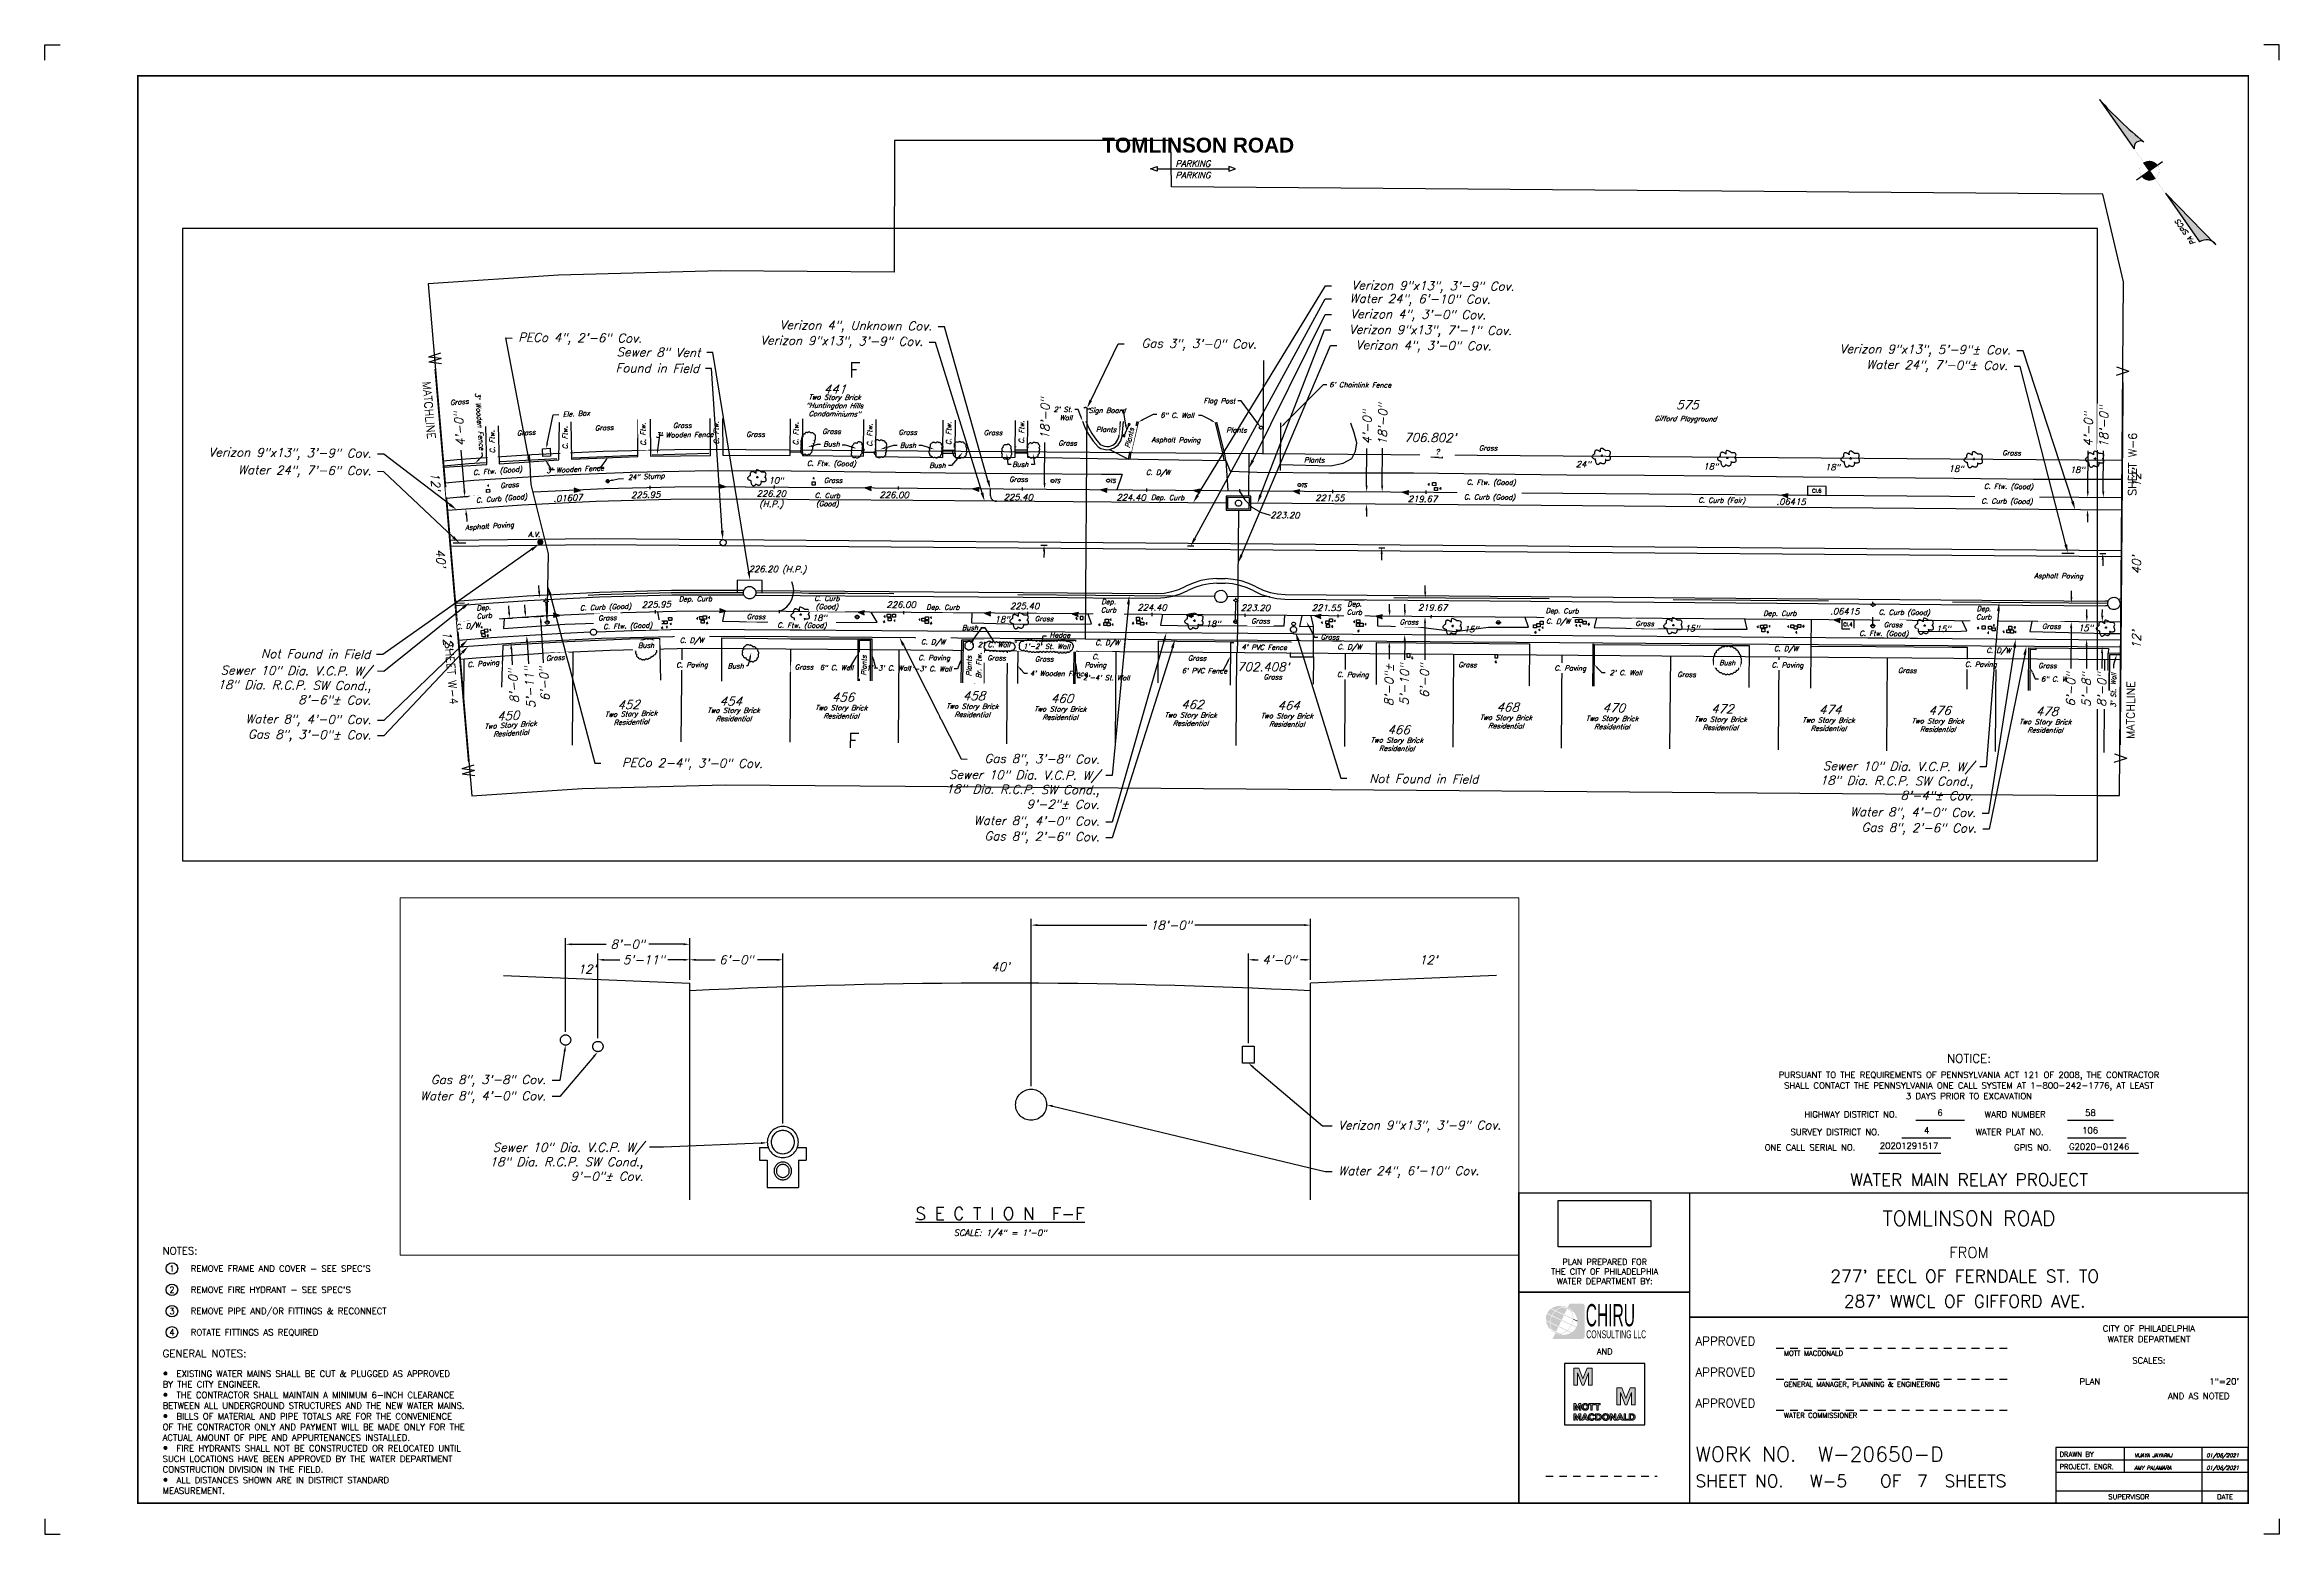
# Paper-space layout 'W5_TOMLINSON' of a CAD drawing. Header units: feet, sheet in inches. Extents: x 94.5 to 130.5, y 3.3 to 27.3.
# The model-space entities are those that its viewports show. They can reach past a viewport. Long polylines and large blocks are cut down to what shows.
import ezdxf
from ezdxf import colors
from ezdxf.entities.mleader import LeaderData, LeaderLine
from ezdxf.enums import TextEntityAlignment as Align
from ezdxf.lldxf.tags import DXFTag
from ezdxf.math import Vec2, Vec3

# ---------------------------------------------------------------- set-up
doc = ezdxf.new("R2010")
doc.units = ezdxf.units.FT
doc.header["$MEASUREMENT"] = 0
doc.header["$XCLIPFRAME"] = 2
for name, pattern in [('DASHDOT', [1, 0.5, -0.25, 0, -0.25]), ('DASHED2', [0.375, 0.25, -0.125]), ('HIDDEN2', [0.1875, 0.125, -0.0625]), ('PHANTOM', [2.5, 1.25, -0.25, 0.25, -0.25, 0.25, -0.25]), ('PWD-NGAS', [2.35, 2, -0.05, 0.1, -0.05, 0.1, -0.05]), ('PWD-SSWR', [3.3, 1.5, -0.15, 1.5, -0.15]), ('PWD-TELE', [1.5, 1, -0.05, 0.1, -0.05, 0.1, -0.05, 0.1, -0.05]), ('PWD-WATR', [2.2, 2, -0.05, 0.1, -0.05])]:
    doc.linetypes.add(name, pattern=pattern)
doc.layers.get('Defpoints').update_dxf_attribs({"color": 8})
for name, color, linetype in [('C-ANNO-SECTION-TXT', 1, 'Continuous'), ('C-EX-MISC', 7, 'Continuous'), ('DIMENSIONS', 7, 'Continuous'), ('EX-CONC', 7, 'Continuous'), ('EX-CURB RAMP', 7, 'Continuous'), ('EX-CURB-RAMP', 7, 'Continuous'), ('EX-CURBLINE', 4, 'Continuous'), ('EX-DIMS-OFFSETS', 2, 'Continuous'), ('EX-FENCE', 7, 'FENCELINEX'), ('EX-HOUSELINE', 1, 'Continuous'), ('EX-PARCEL', 7, 'DASHDOT'), ('EX-SPOT ELEV-CITYPLAN', 2, 'Continuous'), ('EX-STEPS', 7, 'Continuous'), ('EX-STREETSCAPE', 7, 'Continuous'), ('EX-SW FLOW ARROW', 6, 'Continuous'), ('EX-TEXT', 7, 'Continuous'), ('EX-TEXT-BLDG', 7, 'Continuous'), ('EX-TEXT-DIMS', 3, 'Continuous'), ('EX-TEXT-GAS', 51, 'Continuous'), ('EX-TEXT-GAS-W5', 51, 'Continuous'), ('EX-TEXT-PECO-W5', 22, 'Continuous'), ('EX-TEXT-SEWER', 70, 'Continuous'), ('EX-TEXT-SEWER-W5', 70, 'Continuous'), ('EX-TEXT-STREET NAME', 1, 'Continuous'), ('EX-TEXT-STREET NAME-MRKGS', 2, 'Continuous'), ('EX-TEXT-TRAFFIC-W4', 22, 'Continuous'), ('EX-TEXT-VERIZON', 30, 'Continuous'), ('EX-TEXT-VERIZON-W5', 30, 'Continuous'), ('EX-TEXT-WATER', 151, 'Continuous'), ('EX-TEXT-WATER-W5', 151, 'Continuous'), ('EX-UTIL-GAS', 51, 'PWD-NGAS'), ('EX-UTIL-GAS-STRU', 51, 'DASHED2'), ('EX-UTIL-PECO', 22, 'PWD-TELE'), ('EX-UTIL-PECO-STRU', 22, 'DASHED2'), ('EX-UTIL-SEWER', 70, 'PWD-SSWR'), ('EX-UTIL-SEWER-STRU', 70, 'DASHED2'), ('EX-UTIL-STORM', 70, 'DASHED2'), ('EX-UTIL-STORM-STRU', 70, 'DASHED2'), ('EX-UTIL-VERIZON', 30, 'PWD-TELE'), ('EX-UTIL-VERIZON-STRU', 30, 'DASHED2'), ('EX-UTIL-WATER', 151, 'PWD-WATR'), ('EX-UTIL-WATER-STRU', 151, 'DASHED2'), ('EX-WALL', 7, 'Continuous'), ('EX_CURB RAMP TEXT', 7, 'Continuous'), ('PROF-TEXT', 7, 'Continuous'), ('SURV-DIM-WHITE', 7, 'Continuous'), ('TEXTL', 3, 'Continuous'), ('Z-APPROVED', 7, 'Continuous'), ('Z-BORDER', 1, 'Continuous'), ('Z-CHECKEDBY', 2, 'Continuous'), ('Z-LOGO', 5, 'Continuous'), ('Z-MATCHLINE', 4, 'Continuous'), ('Z-NOTES', 5, 'Continuous'), ('Z-NOTES-BLUE', 5, 'Continuous'), ('Z-NOTES-YELLOW', 2, 'Continuous'), ('Z-TITLE', 7, 'Continuous'), ('Z-Z920-G-Xrefs_Dir_Info', 7, 'Continuous')]:
    doc.layers.add(name, color=color, linetype=linetype)
doc.layers.add('Z-Z010-G-Frame', color=7, linetype='Continuous', lineweight=0)
doc.layers.add('Z-Z900-G-Non_Plot', color=5, linetype='Continuous', plot=False)
doc.styles.add('100', font='simplex.shx', dxfattribs={"oblique": 15, "height": 2})
doc.styles.add('120', font='simplex.shx', dxfattribs={"oblique": 15, "height": 2.4})
doc.styles.add('140', font='simplex.shx', dxfattribs={"oblique": 15, "height": 2.8})
doc.styles.add('175', font='simplex.shx', dxfattribs={"height": 0.00689})
doc.styles.add('200', font='simplex.shx', dxfattribs={"height": 4})
doc.styles.add('240', font='simplex.shx', dxfattribs={"height": 0.009449})
doc.styles.add('60', font='simplex.shx', dxfattribs={"oblique": 15, "height": 0.6})
doc.styles.add('80', font='simplex.shx', dxfattribs={"oblique": 15, "height": 1.6})
doc.styles.add('ARIAL', font='arialbd.ttf')
doc.styles.add('EX-100', font='simplex.shx', dxfattribs={"oblique": 15, "height": 0.1})
doc.styles.add('EX-140', font='simplex.shx', dxfattribs={"oblique": 15, "height": 0.14})
doc.styles.add('EX-80', font='simplex.shx', dxfattribs={"oblique": 15, "height": 0.08})
doc.styles.add('L240', font='simplex', dxfattribs={"height": 2.4})
doc.styles.add('L80-MS-20', font='simplex.shx', dxfattribs={"oblique": 20, "height": 1.6})
doc.styles.add('Linetypes', font='simplex.shx')
doc.styles.add('q140', font='simplex.shx', dxfattribs={"oblique": 15, "height": 0.56})
doc.styles.add('Simplex Ob', font='simplex.shx', dxfattribs={"oblique": 15})
doc.styles.get("Standard").update_dxf_attribs({"font": 'simplex.shx'})
doc.styles.add('style1', font='swissek.ttf', dxfattribs={"width": 0.25})
doc.styles.add('TEXTS', font='simplex.shx', dxfattribs={"oblique": 15, "height": 1.2})
tags = doc.linetypes.add('FENCELINEX', pattern='A,0.3,-0.03,["X",Linetypes,S=0.06,R=0,X=0,Y=-0.03],-0.065', length=0.395).pattern_tags.tags
tags[6] = DXFTag(74, 10)
doc.dimstyles.new('EX-DIMS-UTL', dxfattribs={"dimtxt": 0.14, "dimasz": 0.1, "dimexe": 0.1, "dimexo": 0, "dimgap": 0.05, "dimtad": 0, "dimdec": 0, "dimlfac": 12, "dimzin": 1, "dimdsep": 46, "dimlunit": 4, "dimtxsty": 'EX-140', "dimcen": 0.1, "dimclrd": 256, "dimclre": 256, "dimclrt": 256, "dimadec": 0, "dimazin": 0, "dimtfac": 1, "dimtdec": 0, "dimtofl": 0, "dimtmove": 0, "dimatfit": 0, "dimfxl": 1, "dimtolj": 1, "dimtzin": 0, "dimlwd": -1, "dimlwe": -1, "dimarcsym": 0})
doc.dimstyles.new('quarter scale', dxfattribs={"dimscale": 4, "dimtxt": 0.14, "dimasz": 0.1, "dimexe": 0.1, "dimexo": 0.05, "dimgap": 0.05, "dimtad": 1, "dimtih": 1, "dimtoh": 1, "dimdec": 0, "dimlfac": 12, "dimzin": 3, "dimdsep": 46, "dimlunit": 3, "dimtxsty": 'q140', "dimcen": 0.05, "dimadec": 0, "dimazin": 0, "dimtfac": 1, "dimtdec": 0, "dimtofl": 0, "dimtmove": 0, "dimatfit": 3, "dimfxl": 1, "dimtolj": 1, "dimtzin": 0, "dimarcsym": 0})
picture_1 = doc.add_image_def('image1.tiff', size_in_pixel=(1700, 1056))

# ---------------------------------------------------------------- blocks, each defined once
blk = doc.blocks.new('PHILLYTBLOCK')
at = {"layer": 'Z-APPROVED', "color": 5, "linetype": 'HIDDEN2'}
for points in [[(27.893, 2.5), (31.693, 2.5)], [(27.893, 2), (31.693, 2)]]:
    blk.add_lwpolyline(points, dxfattribs=at)
at = {"layer": 'Z-BORDER', "color": 7}
for points in [[(0, 23.75), (0, 24), (0.25, 24)], [(36, 23.75), (36, 24), (35.75, 24)], [(0, 0.25), (0, 0), (0.25, 0)], [(36, 0.25), (36, 0), (35.75, 0)]]:
    blk.add_lwpolyline(points, dxfattribs=at)
at = {"layer": 'Z-BORDER', "const_width": 0.025}
blk.add_lwpolyline([(1.5, 0.5), (35.5, 0.5), (35.5, 23.5), (1.5, 23.5)], close=True, dxfattribs=at)
at = {"layer": 'Z-TITLE', "color": 5}
for points in [[(30.142, 6.672), (30.928, 6.672)], [(32.587, 6.672), (33.328, 6.672)], [(29.548, 6.14), (30.549, 6.14)], [(29.92, 6.388), (30.706, 6.388)], [(32.587, 6.388), (33.532, 6.388)], [(32.587, 6.14), (33.732, 6.14)], [(32.4, 1.2), (35.5, 1.2)], [(33.5, 1.4), (33.5, 1)], [(34.75, 1.4), (34.75, 0.5)], [(32.4, 1), (35.5, 1)], [(32.4, 0.7), (35.5, 0.7)]]:
    blk.add_lwpolyline(points, dxfattribs=at)
at = {"layer": 'Z-TITLE', "color": 1, "const_width": 0.025}
for points in [[(26.5, 5.5), (23.75, 5.5), (23.75, 0.5)], [(26.5, 3.9), (23.75, 3.9)], [(26.5, 3.5), (35.5, 3.5)]]:
    blk.add_lwpolyline(points, dxfattribs=at)
blk.add_lwpolyline([(26.5, 0.5), (35.5, 0.5), (35.5, 5.5), (26.5, 5.5)], close=True, dxfattribs=at)
at = {"layer": 'Z-TITLE', "color": 5, "linetype": 'HIDDEN2'}
blk.add_lwpolyline([(27.893, 3), (31.693, 3)], dxfattribs=at)
at = {"layer": 'Z-TITLE', "color": 5}
blk.add_lwpolyline([(32.4, 0.5), (35.5, 0.5), (35.5, 1.4), (32.4, 1.4)], close=True, dxfattribs=at)
at = {"layer": 'Z-APPROVED', "color": 4, "style": '140'}
for p in [(26.594, 2.5), (26.594, 2)]:
    blk.add_text('APPROVED', height=0.14, dxfattribs=at).set_placement(p, align=Align.BOTTOM_LEFT)
at = {"layer": 'Z-APPROVED', "color": 2, "style": '80'}
for s, p in [('GENERAL MANAGER, PLANNING & ENGINEERING', (28.018, 2.458)), ('WATER COMMISSIONER', (28.018, 1.958))]:
    blk.add_text(s, height=0.08, dxfattribs=at).set_placement(p, align=Align.TOP_LEFT)
at = {"layer": 'Z-NOTES', "color": 4, "style": '240'}
blk.add_attdef('WORKNO', text='', height=0.24, dxfattribs=at).set_placement((28.564, 1.1), align=Align.BOTTOM_LEFT)
at = {"layer": 'Z-NOTES-BLUE', "color": 4, "style": '140'}
blk.add_attdef('XXSHEETS', text='', height=0.15, dxfattribs=at).set_placement((32.143, 1.13), align=Align.BOTTOM_RIGHT)
at = {"layer": 'Z-TITLE', "color": 5}
for s, height, style, p in [('NOTICE:', 0.14, '140', (31, 7.556)), ('PURSUANT TO THE REQUIREMENTS OF PENNSYLVANIA ACT 121 OF 2008, THE CONTRACTOR', 0.1, '100', (31, 7.323)), ('SHALL CONTACT THE PENNSYLVANIA ONE CALL SYSTEM AT 1-800-242-1776, AT LEAST', 0.1, '100', (31, 7.151)), ('3 DAYS PRIOR TO EXCAVATION', 0.1, '100', (31, 6.98))]:
    blk.add_text(s, height=height, dxfattribs=dict(at, style=style)).set_placement(p, align=Align.BOTTOM_CENTER)
at = {"layer": 'Z-TITLE', "color": 5, "style": '100'}
for s, p in [('SURVEY DISTRICT NO.', (28.126, 6.431)), ('HIGHWAY DISTRICT NO.', (28.347, 6.715)), ('WATER PLAT NO.', (31.106, 6.431)), ('WARD NUMBER', (31.255, 6.715)), ('ONE CALL SERIAL NO.', (27.709, 6.183)), ('GPIS NO.', (31.727, 6.183)), ('PLAN', (32.781, 2.412))]:
    blk.add_text(s, height=0.1, dxfattribs=at).set_placement(p)
at = {"layer": 'Z-TITLE', "color": 1, "style": '175'}
blk.add_text('FROM', height=0.175, dxfattribs=at).set_placement((31, 4.4), align=Align.BOTTOM_CENTER)
at = {"layer": 'Z-TITLE', "color": 5, "style": '100'}
for s, p in [('CITY OF PHILADELPHIA', (33.899, 3.366)), ('WATER DEPARTMENT', (33.899, 3.194)), ('SCALES:', (33.899, 2.851))]:
    blk.add_text(s, height=0.1, dxfattribs=at).set_placement(p, align=Align.TOP_CENTER)
at = {"layer": 'Z-TITLE', "color": 4}
for s, height, style, p in [('APPROVED', 0.14, '140', (26.594, 3)), ('WORK NO.', 0.24, '240', (26.594, 1.1)), ('SHEET NO.', 0.2, '200', (26.594, 0.7)), ('OF', 0.2, '200', (29.568, 0.7)), ('SHEETS', 0.2, '200', (30.607, 0.7))]:
    blk.add_text(s, height=height, dxfattribs=dict(at, style=style)).set_placement(p, align=Align.BOTTOM_LEFT)
at = {"layer": 'Z-TITLE', "color": 2, "style": '80'}
blk.add_text('MOTT MACDONALD', height=0.08, dxfattribs=at).set_placement((28.018, 2.958), align=Align.TOP_LEFT)
for s, p in [('DRAWN BY', (32.459, 1.226)), ('PROJECT. ENGR.', (32.459, 1.026))]:
    blk.add_text(s, height=0.08, dxfattribs=at).set_placement(p, align=Align.BOTTOM_LEFT)
for s, p in [('SUPERVISOR', (33.575, 0.54)), ('DATE', (35.125, 0.54))]:
    blk.add_text(s, height=0.08, dxfattribs=at).set_placement(p, align=Align.BOTTOM_CENTER)
at = {"layer": 'Z-TITLE', "color": 5, "style": '100'}
for tag, p in [('HNO', (30.535, 6.712)), ('WNO', (32.957, 6.712)), ('SNO', (30.313, 6.428)), ('WPNO', (33.038, 6.428)), ('CALLTICKET', (30.01, 6.18))]:
    blk.add_attdef(tag, text='', height=0.1, dxfattribs=at).set_placement(p, align=Align.BOTTOM_CENTER)
at = {"layer": 'Z-TITLE', "color": 1}
for tag, height, style, p in [('PROJECTTITLE', 0.2, '200', (31, 5.741)), ('ANYSTREET', 0.24, '240', (31, 4.9)), ('1STTO2ND', 0.2, '200', (31, 3.9))]:
    blk.add_attdef(tag, text='', height=height, dxfattribs=dict(at, style=style)).set_placement(p, align=Align.BOTTOM_CENTER)
at = {"layer": 'Z-TITLE', "color": 5, "style": '100'}
for tag, p in [('PROFILE', (33.343, 2.186)), ('HORZSCALE', (35.352, 2.193)), ('PLANSCALE', (35.352, 2.412)), ('VERTSCALE', (35.352, 1.984))]:
    blk.add_attdef(tag, text='', height=0.1, dxfattribs=at).set_placement(p, align=Align.RIGHT)
at = {"layer": 'Z-TITLE', "color": 4, "style": '200'}
for tag, p in [('SHEETNO', (28.436, 0.7)), ('TOTALSHEETS', (30.163, 0.7))]:
    blk.add_attdef(tag, text='', height=0.2, dxfattribs=at).set_placement(p, align=Align.BOTTOM_LEFT)
blk = doc.blocks.new('DCHECKER')
at = {"layer": 'Z-CHECKEDBY', "style": '60', "oblique": 15}
for tag, p in [('DRAWN', (1.265, -0.178)), ('CHECKED', (1.265, -0.378)), ('DRAWDATE', (2.515, -0.178)), ('CHECKDATE', (2.515, -0.378))]:
    blk.add_attdef(tag, text='', height=0.06, dxfattribs=at).set_placement(p, align=Align.BOTTOM_LEFT)
blk = doc.blocks.new('Logo_Mott MacDonald')
at = {"layer": 'Z-Z010-G-Frame'}
h = blk.add_hatch(color=256, dxfattribs=at)
h.set_gradient(color1=(0, 0, 1), color2=(0, 0, 1), tint=0.04)
h.paths.add_polyline_path([(5.08, -3.26), (3.26, -3.26), (3.26, -9.36), (4.56, -9.36), (4.56, -4.96), (6.28, -9.36), (6.84, -9.36), (8.56, -4.96), (8.56, -9.36), (9.86, -9.36), (9.86, -3.26), (8.04, -3.26), (6.56, -7.07)])
h.paths.add_polyline_path([(18.66, -16.44), (19.96, -16.44), (19.96, -12.05), (21.68, -16.44), (22.24, -16.44), (23.96, -12.05), (23.96, -16.44), (25.26, -16.44), (25.26, -10.35), (23.44, -10.35), (21.96, -14.16), (20.48, -10.35), (18.66, -10.35)])
h.paths.add_polyline_path([(3.26, -16), (3.26, -18.34), (3.76, -18.34), (3.76, -16.65), (4.42, -18.34), (4.64, -18.34), (5.3, -16.65), (5.3, -18.34), (5.8, -18.34), (5.8, -16), (5.1, -16), (4.53, -17.46), (3.96, -16)])
h.paths.add_polyline_path([(6.98, -16.02), (6.86, -16.06), (6.76, -16.11), (6.66, -16.17), (6.57, -16.24), (6.49, -16.31), (6.41, -16.4), (6.34, -16.49), (6.29, -16.59), (6.24, -16.69), (6.2, -16.81), (6.17, -16.92), (6.16, -17.05), (6.15, -17.17), (6.16, -17.3), (6.17, -17.42), (6.2, -17.54), (6.24, -17.65), (6.29, -17.76), (6.34, -17.86), (6.41, -17.95), (6.49, -18.03), (6.57, -18.11), (6.66, -18.18), (6.76, -18.24), (6.86, -18.29), (6.98, -18.33), (7.09, -18.36), (7.21, -18.38), (7.34, -18.38), (7.47, -18.38), (7.6, -18.37), (7.71, -18.34), (7.83, -18.31), (7.94, -18.26), (8.04, -18.21), (8.13, -18.14), (8.22, -18.07), (8.3, -17.99), (8.37, -17.9), (8.43, -17.81), (8.48, -17.71), (8.53, -17.6), (8.56, -17.48), (8.58, -17.36), (8.59, -17.24), (8.59, -17.11), (8.58, -16.98), (8.56, -16.86), (8.53, -16.75), (8.48, -16.64), (8.43, -16.54), (8.37, -16.44), (8.3, -16.36), (8.22, -16.27), (8.13, -16.2), (8.04, -16.14), (7.94, -16.09), (7.83, -16.04), (7.71, -16.01), (7.6, -15.98), (7.47, -15.97), (7.34, -15.96), (7.21, -15.97), (7.09, -15.99)])
h.paths.add_polyline_path([(7.17, -16.43), (7.24, -16.42), (7.32, -16.41), (7.39, -16.41), (7.47, -16.41), (7.54, -16.42), (7.61, -16.44), (7.68, -16.47), (7.74, -16.5), (7.8, -16.54), (7.85, -16.58), (7.9, -16.63), (7.94, -16.69), (7.98, -16.74), (8.01, -16.81), (8.03, -16.87), (8.06, -16.94), (8.07, -17.02), (8.08, -17.09), (8.08, -17.17), (8.08, -17.25), (8.07, -17.33), (8.06, -17.4), (8.03, -17.47), (8.01, -17.54), (7.98, -17.6), (7.94, -17.66), (7.9, -17.71), (7.85, -17.76), (7.8, -17.81), (7.74, -17.85), (7.68, -17.88), (7.61, -17.9), (7.54, -17.92), (7.47, -17.94), (7.39, -17.94), (7.32, -17.94), (7.24, -17.93), (7.17, -17.91), (7.1, -17.89), (7.04, -17.86), (6.98, -17.83), (6.92, -17.79), (6.87, -17.74), (6.83, -17.69), (6.79, -17.63), (6.75, -17.57), (6.72, -17.51), (6.7, -17.44), (6.68, -17.37), (6.67, -17.29), (6.66, -17.21), (6.66, -17.13), (6.67, -17.06), (6.68, -16.98), (6.7, -16.91), (6.72, -16.84), (6.75, -16.77), (6.79, -16.71), (6.83, -16.66), (6.87, -16.61), (6.92, -16.56), (6.98, -16.52), (7.04, -16.48), (7.1, -16.46)], flags=16)
h.paths.add_polyline_path([(8.7, -16), (8.7, -16.44), (9.39, -16.44), (9.39, -18.34), (9.89, -18.34), (9.89, -16.44), (10.57, -16.44), (10.57, -16)])
h.paths.add_polyline_path([(10.84, -16), (10.84, -16.44), (11.53, -16.44), (11.53, -18.34), (12.03, -18.34), (12.03, -16.44), (12.71, -16.44), (12.71, -16)])
h.paths.add_polyline_path([(3.26, -19.62), (3.26, -21.96), (3.76, -21.96), (3.76, -20.28), (4.42, -21.96), (4.64, -21.96), (5.3, -20.28), (5.3, -21.96), (5.8, -21.96), (5.8, -19.62), (5.1, -19.62), (4.53, -21.09), (3.96, -19.62)])
h.paths.add_polyline_path([(6.07, -21.96), (6.63, -21.96), (6.78, -21.57), (7.78, -21.57), (7.93, -21.96), (8.49, -21.96), (7.59, -19.62), (6.97, -19.62)])
h.paths.add_polyline_path([(6.91, -21.13), (7.28, -20.12), (7.64, -21.13)], flags=16)
h.paths.add_polyline_path([(8.63, -20.23), (8.58, -20.33), (8.55, -20.44), (8.52, -20.55), (8.5, -20.67), (8.5, -20.8), (8.5, -20.92), (8.52, -21.03), (8.55, -21.15), (8.58, -21.25), (8.63, -21.36), (8.68, -21.45), (8.74, -21.54), (8.81, -21.62), (8.89, -21.7), (8.97, -21.76), (9.06, -21.82), (9.16, -21.87), (9.26, -21.92), (9.37, -21.95), (9.48, -21.98), (9.59, -22), (9.71, -22), (9.81, -22), (9.89, -22), (9.97, -21.99), (10.05, -21.97), (10.12, -21.95), (10.19, -21.92), (10.25, -21.89), (10.31, -21.86), (10.37, -21.83), (10.42, -21.79), (10.47, -21.74), (10.52, -21.7), (10.56, -21.66), (10.6, -21.61), (10.64, -21.56), (10.67, -21.51), (10.71, -21.46), (10.72, -21.43), (10.7, -21.42), (10.68, -21.41), (10.65, -21.4), (10.62, -21.38), (10.59, -21.37), (10.56, -21.35), (10.52, -21.33), (10.48, -21.31), (10.45, -21.3), (10.41, -21.28), (10.38, -21.26), (10.35, -21.25), (10.3, -21.22), (10.29, -21.23), (10.28, -21.26), (10.26, -21.29), (10.23, -21.32), (10.21, -21.35), (10.18, -21.38), (10.15, -21.4), (10.12, -21.43), (10.09, -21.45), (10.06, -21.47), (10.03, -21.49), (9.99, -21.51), (9.95, -21.53), (9.92, -21.54), (9.88, -21.55), (9.84, -21.56), (9.8, -21.56), (9.76, -21.56), (9.69, -21.56), (9.62, -21.55), (9.55, -21.54), (9.49, -21.52), (9.42, -21.49), (9.37, -21.46), (9.31, -21.42), (9.26, -21.38), (9.21, -21.34), (9.17, -21.29), (9.13, -21.23), (9.1, -21.17), (9.07, -21.11), (9.05, -21.05), (9.03, -20.98), (9.02, -20.91), (9.01, -20.83), (9.01, -20.76), (9.02, -20.68), (9.03, -20.61), (9.05, -20.54), (9.07, -20.48), (9.1, -20.42), (9.13, -20.36), (9.17, -20.3), (9.21, -20.25), (9.26, -20.21), (9.31, -20.17), (9.37, -20.13), (9.42, -20.1), (9.49, -20.07), (9.55, -20.05), (9.62, -20.04), (9.69, -20.03), (9.76, -20.03), (9.8, -20.03), (9.84, -20.03), (9.88, -20.04), (9.92, -20.05), (9.95, -20.06), (9.99, -20.08), (10.03, -20.1), (10.06, -20.12), (10.09, -20.14), (10.12, -20.16), (10.15, -20.19), (10.18, -20.21), (10.21, -20.24), (10.23, -20.27), (10.26, -20.3), (10.28, -20.33), (10.29, -20.36), (10.3, -20.37), (10.33, -20.35), (10.35, -20.34), (10.38, -20.33), (10.41, -20.31), (10.45, -20.29), (10.48, -20.28), (10.52, -20.26), (10.56, -20.24), (10.59, -20.22), (10.62, -20.21), (10.65, -20.19), (10.68, -20.18), (10.72, -20.16), (10.71, -20.13), (10.67, -20.08), (10.64, -20.03), (10.6, -19.98), (10.56, -19.93), (10.52, -19.88), (10.47, -19.84), (10.42, -19.8), (10.37, -19.76), (10.31, -19.73), (10.25, -19.69), (10.19, -19.67), (10.12, -19.64), (10.05, -19.62), (9.97, -19.6), (9.89, -19.59), (9.81, -19.59), (9.71, -19.59), (9.59, -19.59), (9.48, -19.61), (9.37, -19.64), (9.26, -19.67), (9.16, -19.71), (9.06, -19.77), (8.97, -19.83), (8.89, -19.89), (8.81, -19.97), (8.74, -20.05), (8.68, -20.14)])
h.paths.add_polyline_path([(11.99, -21.96), (11.97, -21.96), (11.96, -21.96), (11.95, -21.96), (11.94, -21.96), (11.92, -21.96), (11.91, -21.96), (11.89, -21.96), (11.87, -21.96), (11.83, -21.96), (11.79, -21.96), (11.74, -21.96), (11.69, -21.96), (11.64, -21.96), (11.59, -21.96), (11.48, -21.96), (11.43, -21.96), (11.37, -21.96), (11.32, -21.96), (11.28, -21.96), (11.23, -21.96), (11.19, -21.96), (11.17, -21.96), (11.15, -21.96), (11.14, -21.96), (11.12, -21.96), (11.11, -21.96), (11.1, -21.96), (11.09, -21.96), (11.08, -21.96), (11.07, -21.96), (11.06, -21.96), (11.06, -21.96), (11.06, -21.96), (11.06, -21.96), (11.06, -21.96), (11.06, -21.96), (11.06, -21.95), (11.06, -21.95), (11.06, -21.94), (11.06, -21.92), (11.06, -21.9), (11.06, -21.87), (11.06, -21.84), (11.06, -21.81), (11.06, -21.77), (11.06, -21.73), (11.06, -21.69), (11.06, -21.64), (11.06, -21.59), (11.06, -21.53), (11.06, -21.48), (11.06, -21.42), (11.06, -21.36), (11.06, -21.3), (11.06, -21.24), (11.06, -21.17), (11.06, -21.04), (11.06, -20.9), (11.06, -20.63), (11.06, -20.49), (11.06, -20.36), (11.06, -20.3), (11.06, -20.24), (11.06, -20.18), (11.06, -20.12), (11.06, -20.06), (11.06, -20.01), (11.06, -19.96), (11.06, -19.91), (11.06, -19.86), (11.06, -19.82), (11.06, -19.78), (11.06, -19.75), (11.06, -19.72), (11.06, -19.69), (11.06, -19.67), (11.06, -19.65), (11.06, -19.64), (11.06, -19.64), (11.06, -19.63), (11.06, -19.63), (11.06, -19.62), (11.06, -19.62), (11.08, -19.62), (11.09, -19.62), (11.1, -19.62), (11.12, -19.62), (11.13, -19.62), (11.15, -19.62), (11.17, -19.62), (11.2, -19.62), (11.25, -19.62), (11.29, -19.62), (11.34, -19.62), (11.39, -19.62), (11.5, -19.62), (11.61, -19.62), (11.66, -19.62), (11.71, -19.62), (11.76, -19.62), (11.8, -19.62), (11.85, -19.62), (11.88, -19.62), (11.9, -19.62), (11.92, -19.62), (11.93, -19.62), (11.94, -19.62), (11.95, -19.62), (11.96, -19.62), (11.97, -19.62), (11.98, -19.62), (11.98, -19.62), (11.98, -19.62), (11.98, -19.62), (12, -19.62), (12.05, -19.62), (12.13, -19.63), (12.22, -19.64), (12.29, -19.65), (12.37, -19.67), (12.44, -19.69), (12.51, -19.72), (12.58, -19.75), (12.65, -19.78), (12.71, -19.82), (12.77, -19.86), (12.83, -19.9), (12.88, -19.94), (12.93, -19.99), (12.97, -20.05), (13.02, -20.1), (13.04, -20.13), (13.06, -20.16), (13.07, -20.19), (13.09, -20.22), (13.11, -20.25), (13.12, -20.29), (13.14, -20.32), (13.15, -20.35), (13.16, -20.39), (13.17, -20.42), (13.18, -20.46), (13.19, -20.5), (13.2, -20.53), (13.21, -20.57), (13.21, -20.61), (13.22, -20.65), (13.22, -20.69), (13.22, -20.73), (13.22, -20.77), (13.22, -20.81), (13.22, -20.85), (13.22, -20.89), (13.22, -20.93), (13.21, -20.97), (13.21, -21.01), (13.2, -21.05), (13.19, -21.08), (13.18, -21.12), (13.18, -21.16), (13.16, -21.19), (13.15, -21.23), (13.14, -21.26), (13.13, -21.29), (13.11, -21.33), (13.09, -21.36), (13.08, -21.39), (13.06, -21.42), (13.04, -21.45), (13.01, -21.5), (12.96, -21.56), (12.91, -21.61), (12.86, -21.66), (12.8, -21.71), (12.75, -21.75), (12.69, -21.79), (12.62, -21.82), (12.56, -21.85), (12.49, -21.88), (12.42, -21.9), (12.34, -21.92), (12.26, -21.94), (12.19, -21.95), (12.1, -21.96), (12.02, -21.96)])
h.paths.add_polyline_path([(11.56, -21.5), (11.56, -21.48), (11.56, -21.46), (11.56, -21.44), (11.56, -21.41), (11.56, -21.39), (11.56, -21.36), (11.56, -21.33), (11.56, -21.27), (11.56, -21.2), (11.56, -21.13), (11.56, -21.05), (11.56, -20.96), (11.56, -20.79), (11.56, -20.62), (11.56, -20.54), (11.56, -20.46), (11.56, -20.39), (11.56, -20.32), (11.56, -20.25), (11.56, -20.22), (11.56, -20.2), (11.56, -20.17), (11.56, -20.15), (11.56, -20.13), (11.56, -20.11), (11.56, -20.08), (11.56, -20.07), (11.56, -20.06), (11.58, -20.06), (11.6, -20.06), (11.62, -20.06), (11.64, -20.06), (11.68, -20.06), (11.73, -20.06), (11.83, -20.06), (11.88, -20.06), (11.92, -20.06), (11.94, -20.06), (11.97, -20.06), (11.98, -20.06), (11.99, -20.06), (11.99, -20.06), (12.01, -20.06), (12.07, -20.07), (12.12, -20.07), (12.17, -20.08), (12.22, -20.09), (12.27, -20.11), (12.31, -20.12), (12.35, -20.14), (12.39, -20.16), (12.43, -20.18), (12.46, -20.21), (12.49, -20.24), (12.52, -20.27), (12.55, -20.3), (12.58, -20.33), (12.6, -20.37), (12.62, -20.4), (12.64, -20.44), (12.66, -20.48), (12.67, -20.52), (12.69, -20.56), (12.7, -20.61), (12.71, -20.65), (12.71, -20.7), (12.71, -20.74), (12.72, -20.79), (12.71, -20.84), (12.71, -20.88), (12.71, -20.93), (12.7, -20.97), (12.69, -21.02), (12.67, -21.06), (12.66, -21.1), (12.64, -21.14), (12.62, -21.18), (12.6, -21.21), (12.57, -21.25), (12.55, -21.28), (12.52, -21.31), (12.49, -21.34), (12.45, -21.37), (12.42, -21.4), (12.38, -21.42), (12.34, -21.44), (12.3, -21.46), (12.26, -21.48), (12.21, -21.49), (12.17, -21.51), (12.12, -21.51), (12.07, -21.52), (12.02, -21.52), (11.99, -21.52), (11.96, -21.52), (11.93, -21.52), (11.92, -21.52), (11.88, -21.52), (11.83, -21.52), (11.73, -21.52), (11.68, -21.52), (11.64, -21.52), (11.62, -21.52), (11.6, -21.52), (11.58, -21.52), (11.56, -21.52)], flags=16)
h.paths.add_polyline_path([(13.51, -20.54), (13.5, -20.67), (13.49, -20.8), (13.5, -20.92), (13.51, -21.05), (13.54, -21.16), (13.58, -21.27), (13.63, -21.38), (13.69, -21.48), (13.75, -21.57), (13.83, -21.65), (13.91, -21.73), (14, -21.8), (14.1, -21.86), (14.2, -21.91), (14.32, -21.95), (14.43, -21.98), (14.56, -22), (14.68, -22), (14.81, -22), (14.94, -21.99), (15.06, -21.96), (15.17, -21.93), (15.28, -21.88), (15.38, -21.83), (15.47, -21.77), (15.56, -21.69), (15.64, -21.61), (15.71, -21.53), (15.77, -21.43), (15.82, -21.33), (15.87, -21.22), (15.9, -21.11), (15.92, -20.98), (15.93, -20.86), (15.93, -20.73), (15.92, -20.61), (15.9, -20.48), (15.87, -20.37), (15.82, -20.26), (15.77, -20.16), (15.71, -20.06), (15.64, -19.98), (15.56, -19.9), (15.47, -19.82), (15.38, -19.76), (15.28, -19.71), (15.17, -19.66), (15.06, -19.63), (14.94, -19.6), (14.81, -19.59), (14.68, -19.59), (14.56, -19.59), (14.43, -19.61), (14.32, -19.64), (14.2, -19.68), (14.1, -19.73), (14, -19.79), (13.91, -19.86), (13.83, -19.94), (13.75, -20.02), (13.69, -20.11), (13.63, -20.21), (13.58, -20.32), (13.54, -20.43)])
h.paths.add_polyline_path([(14.02, -20.6), (14.04, -20.53), (14.06, -20.46), (14.09, -20.4), (14.13, -20.34), (14.17, -20.28), (14.21, -20.23), (14.26, -20.18), (14.32, -20.14), (14.38, -20.11), (14.44, -20.08), (14.51, -20.05), (14.58, -20.04), (14.66, -20.03), (14.74, -20.03), (14.81, -20.03), (14.89, -20.05), (14.95, -20.06), (15.02, -20.09), (15.08, -20.12), (15.14, -20.16), (15.19, -20.2), (15.24, -20.25), (15.28, -20.31), (15.32, -20.36), (15.35, -20.43), (15.38, -20.49), (15.4, -20.56), (15.41, -20.64), (15.42, -20.72), (15.42, -20.8), (15.42, -20.87), (15.41, -20.95), (15.4, -21.02), (15.38, -21.09), (15.35, -21.16), (15.32, -21.22), (15.28, -21.28), (15.24, -21.34), (15.19, -21.38), (15.14, -21.43), (15.08, -21.47), (15.02, -21.5), (14.95, -21.53), (14.89, -21.54), (14.81, -21.56), (14.74, -21.56), (14.66, -21.56), (14.58, -21.55), (14.51, -21.54), (14.44, -21.51), (14.38, -21.48), (14.32, -21.45), (14.26, -21.41), (14.21, -21.36), (14.17, -21.31), (14.13, -21.25), (14.09, -21.19), (14.06, -21.13), (14.04, -21.06), (14.02, -20.99), (14.01, -20.91), (14, -20.83), (14, -20.75), (14.01, -20.68)], flags=16)
h.paths.add_polyline_path([(16.79, -19.62), (16.28, -19.62), (16.28, -21.96), (16.77, -21.96), (16.77, -20.44), (17.89, -21.96), (18.37, -21.96), (18.37, -19.62), (17.87, -19.62), (17.87, -21.09)])
h.paths.add_polyline_path([(18.64, -21.96), (19.2, -21.96), (19.35, -21.57), (20.35, -21.57), (20.5, -21.96), (21.06, -21.96), (20.16, -19.62), (19.54, -19.62)])
h.paths.add_polyline_path([(19.85, -20.12), (20.22, -21.13), (19.49, -21.13)], flags=16)
h.paths.add_polyline_path([(21.84, -19.62), (21.33, -19.62), (21.33, -21.96), (22.83, -21.96), (22.83, -21.52), (21.84, -21.52)])
h.paths.add_polyline_path([(24.03, -21.96), (24.01, -21.96), (24, -21.96), (23.99, -21.96), (23.98, -21.96), (23.96, -21.96), (23.95, -21.96), (23.93, -21.96), (23.91, -21.96), (23.87, -21.96), (23.83, -21.96), (23.78, -21.96), (23.73, -21.96), (23.68, -21.96), (23.63, -21.96), (23.52, -21.96), (23.46, -21.96), (23.41, -21.96), (23.36, -21.96), (23.31, -21.96), (23.27, -21.96), (23.23, -21.96), (23.21, -21.96), (23.19, -21.96), (23.17, -21.96), (23.16, -21.96), (23.15, -21.96), (23.13, -21.96), (23.12, -21.96), (23.11, -21.96), (23.11, -21.96), (23.1, -21.96), (23.1, -21.96), (23.1, -21.96), (23.1, -21.96), (23.1, -21.96), (23.1, -21.96), (23.1, -21.95), (23.1, -21.95), (23.1, -21.94), (23.1, -21.92), (23.1, -21.9), (23.1, -21.87), (23.1, -21.84), (23.1, -21.81), (23.1, -21.77), (23.1, -21.73), (23.1, -21.69), (23.1, -21.64), (23.1, -21.59), (23.1, -21.53), (23.1, -21.48), (23.1, -21.42), (23.1, -21.36), (23.1, -21.3), (23.1, -21.24), (23.1, -21.17), (23.1, -21.04), (23.1, -20.9), (23.1, -20.63), (23.1, -20.49), (23.1, -20.36), (23.1, -20.3), (23.1, -20.24), (23.1, -20.18), (23.1, -20.12), (23.1, -20.06), (23.1, -20.01), (23.1, -19.96), (23.1, -19.91), (23.1, -19.86), (23.1, -19.82), (23.1, -19.78), (23.1, -19.75), (23.1, -19.72), (23.1, -19.69), (23.1, -19.67), (23.1, -19.65), (23.1, -19.64), (23.1, -19.64), (23.1, -19.63), (23.1, -19.63), (23.1, -19.62), (23.1, -19.62), (23.12, -19.62), (23.13, -19.62), (23.14, -19.62), (23.16, -19.62), (23.17, -19.62), (23.19, -19.62), (23.2, -19.62), (23.24, -19.62), (23.29, -19.62), (23.33, -19.62), (23.38, -19.62), (23.43, -19.62), (23.54, -19.62), (23.65, -19.62), (23.7, -19.62), (23.75, -19.62), (23.8, -19.62), (23.84, -19.62), (23.89, -19.62), (23.92, -19.62), (23.94, -19.62), (23.96, -19.62), (23.97, -19.62), (23.98, -19.62), (23.99, -19.62), (24, -19.62), (24.01, -19.62), (24.02, -19.62), (24.02, -19.62), (24.02, -19.62), (24.02, -19.62), (24.04, -19.62), (24.09, -19.62), (24.17, -19.63), (24.25, -19.64), (24.33, -19.65), (24.41, -19.67), (24.48, -19.69), (24.55, -19.72), (24.62, -19.75), (24.69, -19.78), (24.75, -19.82), (24.81, -19.86), (24.86, -19.9), (24.92, -19.94), (24.97, -19.99), (25.01, -20.05), (25.06, -20.1), (25.08, -20.13), (25.09, -20.16), (25.11, -20.19), (25.13, -20.22), (25.15, -20.25), (25.16, -20.29), (25.18, -20.32), (25.19, -20.35), (25.2, -20.39), (25.21, -20.42), (25.22, -20.46), (25.23, -20.5), (25.24, -20.53), (25.25, -20.57), (25.25, -20.61), (25.26, -20.65), (25.26, -20.69), (25.26, -20.73), (25.26, -20.77), (25.26, -20.81), (25.26, -20.85), (25.26, -20.89), (25.26, -20.93), (25.25, -20.97), (25.25, -21.01), (25.24, -21.05), (25.23, -21.08), (25.22, -21.12), (25.21, -21.16), (25.2, -21.19), (25.19, -21.23), (25.18, -21.26), (25.16, -21.29), (25.15, -21.33), (25.13, -21.36), (25.12, -21.39), (25.1, -21.42), (25.08, -21.45), (25.05, -21.5), (25, -21.56), (24.95, -21.61), (24.9, -21.66), (24.84, -21.71), (24.79, -21.75), (24.73, -21.79), (24.66, -21.82), (24.6, -21.85), (24.53, -21.88), (24.45, -21.9), (24.38, -21.92), (24.3, -21.94), (24.22, -21.95), (24.14, -21.96), (24.05, -21.96)])
h.paths.add_polyline_path([(23.6, -20.46), (23.6, -20.39), (23.6, -20.32), (23.6, -20.25), (23.6, -20.22), (23.6, -20.2), (23.6, -20.17), (23.6, -20.15), (23.6, -20.13), (23.6, -20.11), (23.6, -20.08), (23.6, -20.07), (23.6, -20.06), (23.62, -20.06), (23.64, -20.06), (23.66, -20.06), (23.68, -20.06), (23.72, -20.06), (23.77, -20.06), (23.87, -20.06), (23.92, -20.06), (23.96, -20.06), (23.98, -20.06), (24, -20.06), (24.02, -20.06), (24.02, -20.06), (24.02, -20.06), (24.05, -20.06), (24.11, -20.07), (24.16, -20.07), (24.21, -20.08), (24.26, -20.09), (24.31, -20.11), (24.35, -20.12), (24.39, -20.14), (24.43, -20.16), (24.47, -20.18), (24.5, -20.21), (24.53, -20.24), (24.56, -20.27), (24.59, -20.3), (24.62, -20.33), (24.64, -20.37), (24.66, -20.4), (24.68, -20.44), (24.7, -20.48), (24.71, -20.52), (24.73, -20.56), (24.74, -20.61), (24.74, -20.65), (24.75, -20.7), (24.75, -20.74), (24.75, -20.79), (24.75, -20.84), (24.75, -20.88), (24.74, -20.93), (24.74, -20.97), (24.72, -21.02), (24.71, -21.06), (24.7, -21.1), (24.68, -21.14), (24.66, -21.18), (24.64, -21.21), (24.61, -21.25), (24.58, -21.28), (24.56, -21.31), (24.52, -21.34), (24.49, -21.37), (24.46, -21.4), (24.42, -21.42), (24.38, -21.44), (24.34, -21.46), (24.3, -21.48), (24.25, -21.49), (24.21, -21.51), (24.16, -21.51), (24.11, -21.52), (24.05, -21.52), (24.03, -21.52), (24, -21.52), (23.97, -21.52), (23.96, -21.52), (23.91, -21.52), (23.87, -21.52), (23.77, -21.52), (23.72, -21.52), (23.68, -21.52), (23.66, -21.52), (23.64, -21.52), (23.62, -21.52), (23.6, -21.52), (23.6, -21.5), (23.6, -21.48), (23.6, -21.46), (23.6, -21.44), (23.6, -21.41), (23.6, -21.39), (23.6, -21.36), (23.6, -21.33), (23.6, -21.27), (23.6, -21.2), (23.6, -21.13), (23.6, -21.05), (23.6, -20.96), (23.6, -20.79), (23.6, -20.62), (23.6, -20.54)], flags=16)
at = {"layer": 'Z-Z900-G-Non_Plot', "color": 0, "lineweight": 5}
for points in [[(9.86, -3.26), (9.86, -9.36), (8.56, -9.36), (8.56, -4.96), (6.84, -9.36), (6.28, -9.36), (4.56, -4.96), (4.56, -9.36), (3.26, -9.36), (3.26, -3.26), (5.08, -3.26), (6.56, -7.07), (8.04, -3.26), (9.86, -3.26)], [(5.3, -18.34), (5.3, -16.65), (4.64, -18.34), (4.42, -18.34), (3.76, -16.65), (3.76, -18.34), (3.26, -18.34), (3.26, -16), (3.96, -16), (4.53, -17.46), (5.1, -16), (5.8, -16), (5.8, -18.34), (5.3, -18.34)], [(9.39, -18.34), (9.39, -16.44), (8.7, -16.44), (8.7, -16), (10.57, -16), (10.57, -16.44), (9.89, -16.44), (9.89, -18.34), (9.39, -18.34)], [(11.53, -18.34), (11.53, -16.44), (10.84, -16.44), (10.84, -16), (12.71, -16), (12.71, -16.44), (12.03, -16.44), (12.03, -18.34), (11.53, -18.34)], [(23.44, -10.35), (21.96, -14.16), (20.48, -10.35), (18.66, -10.35), (18.66, -16.44), (19.96, -16.44), (19.96, -12.05), (21.68, -16.44), (22.24, -16.44), (23.96, -12.05), (23.96, -16.44), (25.26, -16.44), (25.26, -10.35), (23.44, -10.35)], [(5.3, -21.96), (5.3, -20.28), (4.64, -21.96), (4.42, -21.96), (3.76, -20.28), (3.76, -21.96), (3.26, -21.96), (3.26, -19.62), (3.96, -19.62), (4.53, -21.09), (5.1, -19.62), (5.8, -19.62), (5.8, -21.96), (5.3, -21.96)], [(7.93, -21.96), (7.78, -21.57), (6.78, -21.57), (6.63, -21.96), (6.07, -21.96), (6.97, -19.62), (7.59, -19.62), (8.49, -21.96), (7.93, -21.96)], [(7.28, -20.12), (6.91, -21.13), (7.64, -21.13), (7.28, -20.12)], [(17.89, -21.96), (16.77, -20.44), (16.77, -21.96), (16.28, -21.96), (16.28, -19.62), (16.79, -19.62), (17.87, -21.09), (17.87, -19.62), (18.37, -19.62), (18.37, -21.96), (17.89, -21.96)], [(20.5, -21.96), (20.35, -21.57), (19.35, -21.57), (19.2, -21.96), (18.64, -21.96), (19.54, -19.62), (20.16, -19.62), (21.06, -21.96), (20.5, -21.96)], [(19.85, -20.12), (19.49, -21.13), (20.22, -21.13), (19.85, -20.12)], [(21.33, -21.96), (21.33, -19.62), (21.84, -19.62), (21.84, -21.52), (22.83, -21.52), (22.83, -21.96), (21.33, -21.96)]]:
    blk.add_lwpolyline(points, dxfattribs=at)
for points in [[(6.15, -17.17), (6.16, -17.05), (6.17, -16.92), (6.2, -16.81), (6.24, -16.69), (6.29, -16.59), (6.34, -16.49), (6.41, -16.4), (6.49, -16.31), (6.57, -16.24), (6.66, -16.17), (6.76, -16.11), (6.86, -16.06), (6.98, -16.02), (7.09, -15.99), (7.21, -15.97), (7.34, -15.96), (7.47, -15.97), (7.6, -15.98), (7.71, -16.01), (7.83, -16.04), (7.94, -16.09), (8.04, -16.14), (8.13, -16.2), (8.22, -16.27), (8.3, -16.36), (8.37, -16.44), (8.43, -16.54), (8.48, -16.64), (8.53, -16.75), (8.56, -16.86), (8.58, -16.98), (8.59, -17.11), (8.59, -17.24), (8.58, -17.36), (8.56, -17.48), (8.53, -17.6), (8.48, -17.71), (8.43, -17.81), (8.37, -17.9), (8.3, -17.99), (8.22, -18.07), (8.13, -18.14), (8.04, -18.21), (7.94, -18.26), (7.83, -18.31), (7.71, -18.34), (7.6, -18.37), (7.47, -18.38), (7.34, -18.38), (7.21, -18.38), (7.09, -18.36), (6.98, -18.33), (6.86, -18.29), (6.76, -18.24), (6.66, -18.18), (6.57, -18.11), (6.49, -18.03), (6.41, -17.95), (6.34, -17.86), (6.29, -17.76), (6.24, -17.65), (6.2, -17.54), (6.17, -17.42), (6.16, -17.3)], [(8.08, -17.17), (8.08, -17.09), (8.07, -17.02), (8.06, -16.94), (8.03, -16.87), (8.01, -16.81), (7.98, -16.74), (7.94, -16.69), (7.9, -16.63), (7.85, -16.58), (7.8, -16.54), (7.74, -16.5), (7.68, -16.47), (7.61, -16.44), (7.54, -16.42), (7.47, -16.41), (7.39, -16.41), (7.32, -16.41), (7.24, -16.42), (7.17, -16.43), (7.1, -16.46), (7.04, -16.48), (6.98, -16.52), (6.92, -16.56), (6.87, -16.61), (6.83, -16.66), (6.79, -16.71), (6.75, -16.77), (6.72, -16.84), (6.7, -16.91), (6.68, -16.98), (6.67, -17.06), (6.66, -17.13), (6.66, -17.21), (6.67, -17.29), (6.68, -17.37), (6.7, -17.44), (6.72, -17.51), (6.75, -17.57), (6.79, -17.63), (6.83, -17.69), (6.87, -17.74), (6.92, -17.79), (6.98, -17.83), (7.04, -17.86), (7.1, -17.89), (7.17, -17.91), (7.24, -17.93), (7.32, -17.94), (7.39, -17.94), (7.47, -17.94), (7.54, -17.92), (7.61, -17.9), (7.68, -17.88), (7.74, -17.85), (7.8, -17.81), (7.85, -17.76), (7.9, -17.71), (7.94, -17.66), (7.98, -17.6), (8.01, -17.54), (8.03, -17.47), (8.06, -17.4), (8.07, -17.33), (8.08, -17.25)], [(8.5, -20.8), (8.5, -20.67), (8.52, -20.55), (8.55, -20.44), (8.58, -20.33), (8.63, -20.23), (8.68, -20.14), (8.74, -20.05), (8.81, -19.97), (8.89, -19.89), (8.97, -19.83), (9.06, -19.77), (9.16, -19.71), (9.26, -19.67), (9.37, -19.64), (9.48, -19.61), (9.59, -19.59), (9.71, -19.59), (9.81, -19.59), (9.89, -19.59), (9.97, -19.6), (10.05, -19.62), (10.12, -19.64), (10.19, -19.67), (10.25, -19.69), (10.31, -19.73), (10.37, -19.76), (10.42, -19.8), (10.47, -19.84), (10.52, -19.88), (10.56, -19.93), (10.6, -19.98), (10.64, -20.03), (10.67, -20.08), (10.71, -20.13), (10.72, -20.16), (10.72, -20.16), (10.7, -20.17), (10.68, -20.18), (10.65, -20.19), (10.62, -20.21), (10.59, -20.22), (10.56, -20.24), (10.52, -20.26), (10.48, -20.28), (10.45, -20.29), (10.41, -20.31), (10.38, -20.33), (10.35, -20.34), (10.33, -20.35), (10.31, -20.36), (10.3, -20.37), (10.29, -20.36), (10.28, -20.33), (10.26, -20.3), (10.23, -20.27), (10.21, -20.24), (10.18, -20.21), (10.15, -20.19), (10.12, -20.16), (10.09, -20.14), (10.06, -20.12), (10.03, -20.1), (9.99, -20.08), (9.95, -20.06), (9.92, -20.05), (9.88, -20.04), (9.84, -20.03), (9.8, -20.03), (9.76, -20.03), (9.69, -20.03), (9.62, -20.04), (9.55, -20.05), (9.49, -20.07), (9.42, -20.1), (9.37, -20.13), (9.31, -20.17), (9.26, -20.21), (9.21, -20.25), (9.17, -20.3), (9.13, -20.36), (9.1, -20.42), (9.07, -20.48), (9.05, -20.54), (9.03, -20.61), (9.02, -20.68), (9.01, -20.76), (9.01, -20.83), (9.02, -20.91), (9.03, -20.98), (9.05, -21.05), (9.07, -21.11), (9.1, -21.17), (9.13, -21.23), (9.17, -21.29), (9.21, -21.34), (9.26, -21.38), (9.31, -21.42), (9.37, -21.46), (9.42, -21.49), (9.49, -21.52), (9.55, -21.54), (9.62, -21.55), (9.69, -21.56), (9.76, -21.56), (9.8, -21.56), (9.84, -21.56), (9.88, -21.55), (9.92, -21.54), (9.95, -21.53), (9.99, -21.51), (10.03, -21.49), (10.06, -21.47), (10.09, -21.45), (10.12, -21.43), (10.15, -21.4), (10.18, -21.38), (10.21, -21.35), (10.23, -21.32), (10.26, -21.29), (10.28, -21.26), (10.29, -21.23), (10.3, -21.22), (10.31, -21.23), (10.33, -21.24), (10.35, -21.25), (10.38, -21.26), (10.41, -21.28), (10.45, -21.3), (10.48, -21.31), (10.52, -21.33), (10.56, -21.35), (10.59, -21.37), (10.62, -21.38), (10.65, -21.4), (10.68, -21.41), (10.7, -21.42), (10.72, -21.43), (10.72, -21.43), (10.71, -21.46), (10.67, -21.51), (10.64, -21.56), (10.6, -21.61), (10.56, -21.66), (10.52, -21.7), (10.47, -21.74), (10.42, -21.79), (10.37, -21.83), (10.31, -21.86), (10.25, -21.89), (10.19, -21.92), (10.12, -21.95), (10.05, -21.97), (9.97, -21.99), (9.89, -22), (9.81, -22), (9.71, -22), (9.59, -22), (9.48, -21.98), (9.37, -21.95), (9.26, -21.92), (9.16, -21.87), (9.06, -21.82), (8.97, -21.76), (8.89, -21.7), (8.81, -21.62), (8.74, -21.54), (8.68, -21.45), (8.63, -21.36), (8.58, -21.25), (8.55, -21.15), (8.52, -21.03), (8.5, -20.92)], [(11.06, -21.96), (11.06, -21.96), (11.06, -21.96), (11.06, -21.96), (11.06, -21.95), (11.06, -21.95), (11.06, -21.94), (11.06, -21.92), (11.06, -21.9), (11.06, -21.87), (11.06, -21.84), (11.06, -21.81), (11.06, -21.77), (11.06, -21.73), (11.06, -21.69), (11.06, -21.64), (11.06, -21.59), (11.06, -21.53), (11.06, -21.48), (11.06, -21.42), (11.06, -21.36), (11.06, -21.3), (11.06, -21.24), (11.06, -21.17), (11.06, -21.04), (11.06, -20.9), (11.06, -20.63), (11.06, -20.49), (11.06, -20.36), (11.06, -20.3), (11.06, -20.24), (11.06, -20.18), (11.06, -20.12), (11.06, -20.06), (11.06, -20.01), (11.06, -19.96), (11.06, -19.91), (11.06, -19.86), (11.06, -19.82), (11.06, -19.78), (11.06, -19.75), (11.06, -19.72), (11.06, -19.69), (11.06, -19.67), (11.06, -19.65), (11.06, -19.64), (11.06, -19.64), (11.06, -19.63), (11.06, -19.63), (11.06, -19.62), (11.06, -19.62), (11.06, -19.62), (11.06, -19.62), (11.07, -19.62), (11.07, -19.62), (11.08, -19.62), (11.09, -19.62), (11.1, -19.62), (11.12, -19.62), (11.13, -19.62), (11.15, -19.62), (11.17, -19.62), (11.2, -19.62), (11.25, -19.62), (11.29, -19.62), (11.34, -19.62), (11.39, -19.62), (11.5, -19.62), (11.61, -19.62), (11.66, -19.62), (11.71, -19.62), (11.76, -19.62), (11.8, -19.62), (11.85, -19.62), (11.88, -19.62), (11.9, -19.62), (11.92, -19.62), (11.93, -19.62), (11.94, -19.62), (11.95, -19.62), (11.96, -19.62), (11.97, -19.62), (11.98, -19.62), (11.98, -19.62), (11.98, -19.62), (11.98, -19.62), (11.98, -19.62), (11.98, -19.62), (11.99, -19.62), (12.01, -19.62), (12.05, -19.62), (12.13, -19.63), (12.22, -19.64), (12.29, -19.65), (12.37, -19.67), (12.44, -19.69), (12.51, -19.72), (12.58, -19.75), (12.65, -19.78), (12.71, -19.82), (12.77, -19.86), (12.83, -19.9), (12.88, -19.94), (12.93, -19.99), (12.97, -20.05), (13.02, -20.1), (13.04, -20.13), (13.06, -20.16), (13.07, -20.19), (13.09, -20.22), (13.11, -20.25), (13.12, -20.29), (13.14, -20.32), (13.15, -20.35), (13.16, -20.39), (13.17, -20.42), (13.18, -20.46), (13.19, -20.5), (13.2, -20.53), (13.21, -20.57), (13.21, -20.61), (13.22, -20.65), (13.22, -20.69), (13.22, -20.73), (13.22, -20.77), (13.22, -20.81), (13.22, -20.85), (13.22, -20.89), (13.22, -20.93), (13.21, -20.97), (13.21, -21.01), (13.2, -21.05), (13.19, -21.08), (13.18, -21.12), (13.18, -21.16), (13.16, -21.19), (13.15, -21.23), (13.14, -21.26), (13.13, -21.29), (13.11, -21.33), (13.09, -21.36), (13.08, -21.39), (13.06, -21.42), (13.04, -21.45), (13.02, -21.48), (13, -21.51), (12.96, -21.56), (12.91, -21.61), (12.86, -21.66), (12.8, -21.71), (12.75, -21.75), (12.69, -21.79), (12.62, -21.82), (12.56, -21.85), (12.49, -21.88), (12.42, -21.9), (12.34, -21.92), (12.26, -21.94), (12.19, -21.95), (12.1, -21.96), (12.02, -21.96), (12, -21.96), (11.99, -21.96), (11.99, -21.96), (11.99, -21.96), (11.99, -21.96), (11.98, -21.96), (11.98, -21.96), (11.98, -21.96), (11.97, -21.96), (11.96, -21.96), (11.95, -21.96), (11.94, -21.96), (11.92, -21.96), (11.91, -21.96), (11.89, -21.96), (11.87, -21.96), (11.83, -21.96), (11.79, -21.96), (11.74, -21.96), (11.69, -21.96), (11.64, -21.96), (11.59, -21.96), (11.48, -21.96), (11.43, -21.96), (11.37, -21.96), (11.32, -21.96), (11.28, -21.96), (11.23, -21.96), (11.19, -21.96), (11.17, -21.96), (11.15, -21.96), (11.14, -21.96), (11.12, -21.96), (11.11, -21.96), (11.1, -21.96), (11.09, -21.96), (11.08, -21.96), (11.07, -21.96), (11.06, -21.96), (11.06, -21.96), (11.06, -21.96)], [(12.72, -20.79), (12.71, -20.74), (12.71, -20.7), (12.71, -20.65), (12.7, -20.61), (12.69, -20.56), (12.67, -20.52), (12.66, -20.48), (12.64, -20.44), (12.62, -20.4), (12.6, -20.37), (12.58, -20.33), (12.55, -20.3), (12.52, -20.27), (12.49, -20.24), (12.46, -20.21), (12.43, -20.18), (12.39, -20.16), (12.35, -20.14), (12.31, -20.12), (12.27, -20.11), (12.22, -20.09), (12.17, -20.08), (12.12, -20.07), (12.07, -20.07), (12.02, -20.06), (11.99, -20.06), (11.99, -20.06), (11.99, -20.06), (11.99, -20.06), (11.99, -20.06), (11.98, -20.06), (11.98, -20.06), (11.97, -20.06), (11.95, -20.06), (11.94, -20.06), (11.92, -20.06), (11.88, -20.06), (11.83, -20.06), (11.73, -20.06), (11.68, -20.06), (11.64, -20.06), (11.62, -20.06), (11.6, -20.06), (11.59, -20.06), (11.58, -20.06), (11.57, -20.06), (11.56, -20.06), (11.56, -20.06), (11.56, -20.06), (11.56, -20.07), (11.56, -20.07), (11.56, -20.08), (11.56, -20.1), (11.56, -20.11), (11.56, -20.13), (11.56, -20.15), (11.56, -20.17), (11.56, -20.2), (11.56, -20.22), (11.56, -20.25), (11.56, -20.32), (11.56, -20.39), (11.56, -20.46), (11.56, -20.54), (11.56, -20.62), (11.56, -20.79), (11.56, -20.96), (11.56, -21.05), (11.56, -21.13), (11.56, -21.2), (11.56, -21.27), (11.56, -21.33), (11.56, -21.36), (11.56, -21.39), (11.56, -21.41), (11.56, -21.44), (11.56, -21.46), (11.56, -21.48), (11.56, -21.49), (11.56, -21.5), (11.56, -21.51), (11.56, -21.52), (11.56, -21.52), (11.56, -21.52), (11.56, -21.52), (11.57, -21.52), (11.58, -21.52), (11.59, -21.52), (11.6, -21.52), (11.62, -21.52), (11.64, -21.52), (11.68, -21.52), (11.73, -21.52), (11.83, -21.52), (11.88, -21.52), (11.92, -21.52), (11.93, -21.52), (11.95, -21.52), (11.96, -21.52), (11.97, -21.52), (11.98, -21.52), (11.98, -21.52), (11.98, -21.52), (11.98, -21.52), (11.99, -21.52), (12.02, -21.52), (12.07, -21.52), (12.12, -21.51), (12.17, -21.51), (12.21, -21.49), (12.26, -21.48), (12.3, -21.46), (12.34, -21.44), (12.38, -21.42), (12.42, -21.4), (12.45, -21.37), (12.49, -21.34), (12.52, -21.31), (12.55, -21.28), (12.57, -21.25), (12.6, -21.21), (12.62, -21.18), (12.64, -21.14), (12.66, -21.1), (12.67, -21.06), (12.69, -21.02), (12.7, -20.97), (12.71, -20.93), (12.71, -20.88), (12.71, -20.84), (12.72, -20.79)], [(13.49, -20.8), (13.5, -20.67), (13.51, -20.54), (13.54, -20.43), (13.58, -20.32), (13.63, -20.21), (13.69, -20.11), (13.75, -20.02), (13.83, -19.94), (13.91, -19.86), (14, -19.79), (14.1, -19.73), (14.2, -19.68), (14.32, -19.64), (14.43, -19.61), (14.56, -19.59), (14.68, -19.59), (14.81, -19.59), (14.94, -19.6), (15.06, -19.63), (15.17, -19.66), (15.28, -19.71), (15.38, -19.76), (15.47, -19.82), (15.56, -19.9), (15.64, -19.98), (15.71, -20.06), (15.77, -20.16), (15.82, -20.26), (15.87, -20.37), (15.9, -20.48), (15.92, -20.61), (15.93, -20.73), (15.93, -20.86), (15.92, -20.98), (15.9, -21.11), (15.87, -21.22), (15.82, -21.33), (15.77, -21.43), (15.71, -21.53), (15.64, -21.61), (15.56, -21.69), (15.47, -21.77), (15.38, -21.83), (15.28, -21.88), (15.17, -21.93), (15.06, -21.96), (14.94, -21.99), (14.81, -22), (14.68, -22), (14.56, -22), (14.43, -21.98), (14.32, -21.95), (14.2, -21.91), (14.1, -21.86), (14, -21.8), (13.91, -21.73), (13.83, -21.65), (13.75, -21.57), (13.69, -21.48), (13.63, -21.38), (13.58, -21.27), (13.54, -21.16), (13.51, -21.05), (13.5, -20.92)], [(15.42, -20.8), (15.42, -20.72), (15.41, -20.64), (15.4, -20.56), (15.38, -20.49), (15.35, -20.43), (15.32, -20.36), (15.28, -20.31), (15.24, -20.25), (15.19, -20.2), (15.14, -20.16), (15.08, -20.12), (15.02, -20.09), (14.95, -20.06), (14.89, -20.05), (14.81, -20.03), (14.74, -20.03), (14.66, -20.03), (14.58, -20.04), (14.51, -20.05), (14.44, -20.08), (14.38, -20.11), (14.32, -20.14), (14.26, -20.18), (14.21, -20.23), (14.17, -20.28), (14.13, -20.34), (14.09, -20.4), (14.06, -20.46), (14.04, -20.53), (14.02, -20.6), (14.01, -20.68), (14, -20.75), (14, -20.83), (14.01, -20.91), (14.02, -20.99), (14.04, -21.06), (14.06, -21.13), (14.09, -21.19), (14.13, -21.25), (14.17, -21.31), (14.21, -21.36), (14.26, -21.41), (14.32, -21.45), (14.38, -21.48), (14.44, -21.51), (14.51, -21.54), (14.58, -21.55), (14.66, -21.56), (14.74, -21.56), (14.81, -21.56), (14.89, -21.54), (14.95, -21.53), (15.02, -21.5), (15.08, -21.47), (15.14, -21.43), (15.19, -21.38), (15.24, -21.34), (15.28, -21.28), (15.32, -21.22), (15.35, -21.16), (15.38, -21.09), (15.4, -21.02), (15.41, -20.95), (15.42, -20.87)], [(23.1, -21.96), (23.1, -21.96), (23.1, -21.96), (23.1, -21.96), (23.1, -21.95), (23.1, -21.95), (23.1, -21.94), (23.1, -21.92), (23.1, -21.9), (23.1, -21.87), (23.1, -21.84), (23.1, -21.81), (23.1, -21.77), (23.1, -21.73), (23.1, -21.69), (23.1, -21.64), (23.1, -21.59), (23.1, -21.53), (23.1, -21.48), (23.1, -21.42), (23.1, -21.36), (23.1, -21.3), (23.1, -21.24), (23.1, -21.17), (23.1, -21.04), (23.1, -20.9), (23.1, -20.63), (23.1, -20.49), (23.1, -20.36), (23.1, -20.3), (23.1, -20.24), (23.1, -20.18), (23.1, -20.12), (23.1, -20.06), (23.1, -20.01), (23.1, -19.96), (23.1, -19.91), (23.1, -19.86), (23.1, -19.82), (23.1, -19.78), (23.1, -19.75), (23.1, -19.72), (23.1, -19.69), (23.1, -19.67), (23.1, -19.65), (23.1, -19.64), (23.1, -19.64), (23.1, -19.63), (23.1, -19.63), (23.1, -19.62), (23.1, -19.62), (23.1, -19.62), (23.1, -19.62), (23.11, -19.62), (23.11, -19.62), (23.12, -19.62), (23.13, -19.62), (23.14, -19.62), (23.16, -19.62), (23.17, -19.62), (23.19, -19.62), (23.2, -19.62), (23.24, -19.62), (23.29, -19.62), (23.33, -19.62), (23.38, -19.62), (23.43, -19.62), (23.54, -19.62), (23.65, -19.62), (23.7, -19.62), (23.75, -19.62), (23.8, -19.62), (23.84, -19.62), (23.89, -19.62), (23.92, -19.62), (23.94, -19.62), (23.96, -19.62), (23.97, -19.62), (23.98, -19.62), (23.99, -19.62), (24, -19.62), (24.01, -19.62), (24.02, -19.62), (24.02, -19.62), (24.02, -19.62), (24.02, -19.62), (24.02, -19.62), (24.02, -19.62), (24.03, -19.62), (24.05, -19.62), (24.09, -19.62), (24.17, -19.63), (24.25, -19.64), (24.33, -19.65), (24.41, -19.67), (24.48, -19.69), (24.55, -19.72), (24.62, -19.75), (24.69, -19.78), (24.75, -19.82), (24.81, -19.86), (24.86, -19.9), (24.92, -19.94), (24.97, -19.99), (25.01, -20.05), (25.06, -20.1), (25.08, -20.13), (25.09, -20.16), (25.11, -20.19), (25.13, -20.22), (25.15, -20.25), (25.16, -20.29), (25.18, -20.32), (25.19, -20.35), (25.2, -20.39), (25.21, -20.42), (25.22, -20.46), (25.23, -20.5), (25.24, -20.53), (25.25, -20.57), (25.25, -20.61), (25.26, -20.65), (25.26, -20.69), (25.26, -20.73), (25.26, -20.77), (25.26, -20.81), (25.26, -20.85), (25.26, -20.89), (25.26, -20.93), (25.25, -20.97), (25.25, -21.01), (25.24, -21.05), (25.23, -21.08), (25.22, -21.12), (25.21, -21.16), (25.2, -21.19), (25.19, -21.23), (25.18, -21.26), (25.16, -21.29), (25.15, -21.33), (25.13, -21.36), (25.12, -21.39), (25.1, -21.42), (25.08, -21.45), (25.06, -21.48), (25.04, -21.51), (25, -21.56), (24.95, -21.61), (24.9, -21.66), (24.84, -21.71), (24.79, -21.75), (24.73, -21.79), (24.66, -21.82), (24.6, -21.85), (24.53, -21.88), (24.45, -21.9), (24.38, -21.92), (24.3, -21.94), (24.22, -21.95), (24.14, -21.96), (24.06, -21.96), (24.04, -21.96), (24.03, -21.96), (24.02, -21.96), (24.02, -21.96), (24.02, -21.96), (24.02, -21.96), (24.02, -21.96), (24.01, -21.96), (24.01, -21.96), (24, -21.96), (23.99, -21.96), (23.98, -21.96), (23.96, -21.96), (23.95, -21.96), (23.93, -21.96), (23.91, -21.96), (23.87, -21.96), (23.83, -21.96), (23.78, -21.96), (23.73, -21.96), (23.68, -21.96), (23.63, -21.96), (23.52, -21.96), (23.46, -21.96), (23.41, -21.96), (23.36, -21.96), (23.31, -21.96), (23.27, -21.96), (23.23, -21.96), (23.21, -21.96), (23.19, -21.96), (23.17, -21.96), (23.16, -21.96), (23.15, -21.96), (23.13, -21.96), (23.12, -21.96), (23.11, -21.96), (23.11, -21.96), (23.1, -21.96), (23.1, -21.96), (23.1, -21.96)], [(24.75, -20.79), (24.75, -20.74), (24.75, -20.7), (24.74, -20.65), (24.74, -20.61), (24.73, -20.56), (24.71, -20.52), (24.7, -20.48), (24.68, -20.44), (24.66, -20.4), (24.64, -20.37), (24.62, -20.33), (24.59, -20.3), (24.56, -20.27), (24.53, -20.24), (24.5, -20.21), (24.47, -20.18), (24.43, -20.16), (24.39, -20.14), (24.35, -20.12), (24.31, -20.11), (24.26, -20.09), (24.21, -20.08), (24.16, -20.07), (24.11, -20.07), (24.06, -20.06), (24.03, -20.06), (24.03, -20.06), (24.02, -20.06), (24.02, -20.06), (24.02, -20.06), (24.02, -20.06), (24.01, -20.06), (24, -20.06), (23.99, -20.06), (23.98, -20.06), (23.96, -20.06), (23.92, -20.06), (23.87, -20.06), (23.77, -20.06), (23.72, -20.06), (23.68, -20.06), (23.66, -20.06), (23.64, -20.06), (23.63, -20.06), (23.62, -20.06), (23.61, -20.06), (23.6, -20.06), (23.6, -20.06), (23.6, -20.06), (23.6, -20.07), (23.6, -20.07), (23.6, -20.08), (23.6, -20.1), (23.6, -20.11), (23.6, -20.13), (23.6, -20.15), (23.6, -20.17), (23.6, -20.2), (23.6, -20.22), (23.6, -20.25), (23.6, -20.32), (23.6, -20.39), (23.6, -20.46), (23.6, -20.54), (23.6, -20.62), (23.6, -20.79), (23.6, -20.96), (23.6, -21.05), (23.6, -21.13), (23.6, -21.2), (23.6, -21.27), (23.6, -21.33), (23.6, -21.36), (23.6, -21.39), (23.6, -21.41), (23.6, -21.44), (23.6, -21.46), (23.6, -21.48), (23.6, -21.49), (23.6, -21.5), (23.6, -21.51), (23.6, -21.52), (23.6, -21.52), (23.6, -21.52), (23.6, -21.52), (23.61, -21.52), (23.62, -21.52), (23.63, -21.52), (23.64, -21.52), (23.66, -21.52), (23.68, -21.52), (23.72, -21.52), (23.77, -21.52), (23.87, -21.52), (23.91, -21.52), (23.96, -21.52), (23.97, -21.52), (23.99, -21.52), (24, -21.52), (24.01, -21.52), (24.02, -21.52), (24.02, -21.52), (24.02, -21.52), (24.02, -21.52), (24.03, -21.52), (24.05, -21.52), (24.11, -21.52), (24.16, -21.51), (24.21, -21.51), (24.25, -21.49), (24.3, -21.48), (24.34, -21.46), (24.38, -21.44), (24.42, -21.42), (24.46, -21.4), (24.49, -21.37), (24.52, -21.34), (24.56, -21.31), (24.58, -21.28), (24.61, -21.25), (24.64, -21.21), (24.66, -21.18), (24.68, -21.14), (24.7, -21.1), (24.71, -21.06), (24.72, -21.02), (24.74, -20.97), (24.74, -20.93), (24.75, -20.88), (24.75, -20.84), (24.75, -20.79)]]:
    blk.add_lwpolyline(points, close=True, dxfattribs=at)
blk = doc.blocks.new('COMPANY LOGO')
at = {"layer": 'Z-Z920-G-Xrefs_Dir_Info'}
h = blk.add_hatch(color=256, dxfattribs=at)
h.dxf.hatch_style = 1
h.paths.add_polyline_path([(-1.899, 3.302, -0.002385), (-1.897, 3.302), (-1.936, 3.32, 0.141054), (-2.09, 3.277, 0.001587), (-2.091, 3.276), (-2.021, 3.243, -0.154528)])
h.paths.add_polyline_path([(-1.827, 3.269), (-1.884, 3.296, 0.023252), (-1.898, 3.295, 0.151092), (-2.014, 3.24), (-1.873, 3.173)])
h.paths.add_polyline_path([(-2.029, 3.236), (-2.1, 3.269, 0.112705), (-2.16, 3.196), (-2.083, 3.16, -0.08251)])
h.paths.add_polyline_path([(-2.022, 3.232, 0.003122), (-2.024, 3.23, 0.082304), (-2.076, 3.157), (-1.917, 3.081), (-1.877, 3.164)])
h.paths.add_polyline_path([(-2.087, 3.151), (-2.164, 3.187, 0.133856), (-2.181, 3.077), (-2.113, 3.045, -0.100393)])
h.paths.add_polyline_path([(-2.081, 3.147, 0.103322), (-2.106, 3.041), (-1.967, 2.976), (-1.921, 3.072)])
h.paths.add_polyline_path([(-2.113, 3.034), (-2.179, 3.065, 0.131625), (-2.119, 2.935), (-2.08, 2.917, -0.069312), (-2.101, 2.96, -0.084853)])
h.paths.add_polyline_path([(-2.106, 3.03, 0.080962), (-2.094, 2.962, 0.089404), (-2.067, 2.91), (-2.011, 2.884), (-1.971, 2.967)])
h.paths.add_polyline_path([(-2.067, 2.899), (-2.101, 2.915, 0.087576), (-2.022, 2.861), (-2.021, 2.862, -0.001617), (-2.022, 2.863, -0.083795)])
h.paths.add_polyline_path([(-2.011, 2.884), (-2.015, 2.875), (-1.977, 2.857, 0.029456), (-1.959, 2.855, 0.015594), (-1.95, 2.855)])
h.paths.add_polyline_path([(-1.95, 2.855, -0.015594), (-1.959, 2.855, -0.029456), (-1.977, 2.857), (-1.958, 2.848, 0.035323), (-1.937, 2.849)])
h.paths.add_polyline_path([(-1.937, 2.849, -0.035323), (-1.958, 2.848), (-1.927, 2.833, 0.023624), (-1.9, 2.831)])
h.paths.add_polyline_path([(-1.754, 3.004, 0.000399), (-1.758, 2.995), (-1.751, 2.992, -0.0004), (-1.747, 3.001)])
h.paths.add_polyline_path([(-1.722, 3.101), (-1.729, 3.105, -0.004116), (-1.729, 3.101, -0.005803), (-1.73, 3.094), (-1.723, 3.091, 0.008185)])
h.paths.add_polyline_path([(-1.873, 3.173), (-1.877, 3.164), (-1.73, 3.094, 0.005803), (-1.729, 3.101, 0.004116), (-1.729, 3.105)])
h.paths.add_polyline_path([(-1.787, 3.261), (-1.823, 3.278), (-1.827, 3.269), (-1.768, 3.241, 0.043455)])
h.paths.add_polyline_path([(-1.768, 3.252, -0.033051), (-1.754, 3.234), (-1.715, 3.216, 0.022886), (-1.732, 3.235)])
h.paths.add_polyline_path([(-1.768, 3.252), (-1.787, 3.261, -0.043455), (-1.768, 3.241), (-1.754, 3.234, 0.033051)])
h.paths.add_polyline_path([(-1.747, 3.001, 0.0004), (-1.751, 2.992), (-1.673, 2.955, 0.011732), (-1.668, 2.964)])
h.paths.add_polyline_path([(-1.817, 2.905, -0.01819), (-1.825, 2.897), (-1.758, 2.866, 0.014058), (-1.748, 2.872)])
h.paths.add_polyline_path([(-1.817, 2.905), (-1.824, 2.908, -0.019302), (-1.832, 2.901), (-1.825, 2.897, 0.01819)])
h.paths.add_polyline_path([(-1.967, 2.976), (-1.971, 2.967), (-1.832, 2.901, 0.019302), (-1.824, 2.908)])
h = blk.add_hatch(color=256, dxfattribs=at)
h.dxf.hatch_style = 1
h.paths.add_polyline_path([(-1.527, 3.307, 0.411303), (-1.577, 3.357), (-1.785, 3.357), (-1.815, 3.293, -0.257626), (-1.65, 3.067, -0.288642), (-1.758, 2.866), (-1.758, 2.866, -0.241288), (-2.022, 2.861), (-2.069, 2.762), (-1.577, 2.762, 0.408995), (-1.527, 2.811)])
h = blk.add_hatch(color=256, dxfattribs=at)
h.dxf.hatch_style = 1
h.paths.add_polyline_path([(-1.909, 3.319), (-1.876, 3.303, -0.095044), (-1.818, 3.291, -0.002651), (-1.817, 3.29), (-1.815, 3.293, 0.084341)])
h.paths.add_polyline_path([(-1.817, 3.29), (-1.82, 3.284, -0.062502), (-1.787, 3.261), (-1.768, 3.252, 0.094029)])
h.paths.add_polyline_path([(-1.857, 3.294), (-1.823, 3.278), (-1.82, 3.284, 0.002216), (-1.821, 3.284, 0.063156)])
h.paths.add_polyline_path([(-1.753, 3.233, 0.002833), (-1.754, 3.234), (-1.768, 3.241, -0.023263), (-1.759, 3.229, -0.088849), (-1.735, 3.171, -0.035748), (-1.729, 3.133, -0.034976), (-1.729, 3.105), (-1.722, 3.101, 0.038475), (-1.722, 3.134, 0.035748), (-1.728, 3.173, 0.088849)])
h.paths.add_polyline_path([(-1.723, 3.091), (-1.73, 3.094, -0.035658), (-1.737, 3.049, -0.053138), (-1.754, 3.004), (-1.747, 3.001, 0.053044), (-1.73, 3.047, 0.033672)])
h.paths.add_polyline_path([(-1.779, 2.946, 0.054277), (-1.756, 2.982, -0.00042), (-1.751, 2.992), (-1.758, 2.995, 0.000417), (-1.763, 2.986, -0.054277), (-1.784, 2.951, -0.035478), (-1.822, 2.91, -0.004336), (-1.824, 2.908), (-1.817, 2.905, 0.035258)])
h.paths.add_polyline_path([(-1.977, 2.857, -0.069198), (-2.018, 2.869), (-2.021, 2.862, 0.099415), (-1.959, 2.848, 0.00196), (-1.958, 2.848)])
h.paths.add_polyline_path([(-2.048, 2.89, 0.054019), (-2.019, 2.869, 0.000873), (-2.018, 2.869), (-2.015, 2.875)])
h.paths.add_polyline_path([(-1.855, 2.877, 0.003087), (-1.836, 2.889, 0.023217), (-1.825, 2.897), (-1.832, 2.901, -0.017182), (-1.84, 2.895, -0.003065), (-1.859, 2.883, -0.106544), (-1.937, 2.856, -0.021707), (-1.95, 2.855), (-1.937, 2.849, 0.106765)])
h.paths.add_polyline_path([(-1.917, 3.081), (-1.921, 3.072), (-1.758, 2.995, -0.000376), (-1.754, 3.004, 0.000641), (-1.754, 3.004)])
h = blk.add_hatch(color=256, dxfattribs=at)
h.dxf.hatch_style = 1
h.paths.add_polyline_path([(-1.722, 3.101, -0.000622), (-1.722, 3.101, -0.007787), (-1.723, 3.091), (-1.649, 3.056), (-1.649, 3.058), (-1.65, 3.06), (-1.65, 3.062), (-1.65, 3.064), (-1.65, 3.065), (-1.65, 3.066), (-1.65, 3.068)])
at = {"layer": 'Defpoints'}
blk.add_lwpolyline([(-1.867, 1.321), (-0.519, 1.321), (-0.519, 2.353), (-1.867, 2.353)], close=True, dxfattribs=at)
at = {"layer": 'Z-LOGO', "linetype": 'HIDDEN2'}
blk.add_lwpolyline([(-2.183, 0.456), (-0.309, 0.456)], dxfattribs=at)
at = {"layer": 'Z-Z920-G-Xrefs_Dir_Info', "xscale": 0.04689976342044319, "yscale": 0.04689976342044319, "zscale": 0.04689976342044319}
blk.add_blockref('Logo_Mott MacDonald', (-1.866, 2.426), dxfattribs=at)
at = {"layer": 'Z-LOGO', "style": '100'}
for s, p in [('THE CITY OF PHILADELPHIA', (-1.193, 3.896)), ('WATER DEPARTMENT BY:', (-1.193, 3.733)), ('PLAN PREPARED FOR', (-1.193, 4.058)), ('AND', (-1.193, 2.552))]:
    blk.add_text(s, height=0.1, dxfattribs=at).set_placement(p, align=Align.MIDDLE)
at = {"layer": 'Z-Z920-G-Xrefs_Dir_Info', "style": 'style1', "width": 0.5}
for s, height, p in [('CHIRU', 0.375, (-1.512, 2.975, -58.282)), ('CONSULTING LLC', 0.13312, (-1.503, 2.775, -58.282))]:
    blk.add_text(s, height=height, dxfattribs=at).set_placement(p)
image = blk.add_image(picture_1, insert=(-2.137, 4.144), size_in_units=(1.903, 1.182))
image.set_boundary_path([(146.3, 207.7), (1538, 905.3)])
image.dxf.flags = 15
blk = doc.blocks.new('*U36')
h = blk.add_hatch(color=256)
h.dxf.hatch_style = 1
h.paths.add_polyline_path([(0.256, -0.364), (0.805, -1.146, -0.320465), (1.036, -1.156)])
h.paths.add_polyline_path([(-0.805, 1.146), (-0.246, 0.35, -0.660687), (-0.091, 0.465, -0.037059)])
h = blk.add_hatch(color=256)
h.paths.add_polyline_path([(0, 0), (0.13, 0.091, 0.414214), (-0.091, 0.13)])
h.paths.add_polyline_path([(0, 0), (-0.13, -0.091, 0.414214), (0.091, -0.13)])
h = blk.add_hatch(color=256)
h.dxf.hatch_style = 1
h.paths.add_polyline_path([(1.036, -1.156), (1.071, -1.192, 0.063506)])
for p, q in [((-0.805, 1.146), (-0.246, 0.35)), ((-0.209, -0.147), (0.209, 0.147)), ((0.091, -0.13), (-0.091, 0.13)), ((0.256, -0.364), (0.805, -1.146)), ((0.256, -0.364), (1.071, -1.192))]:
    blk.add_line(p, q)
at = {"const_width": 0.00138}
for points in [[(-0.091, 0.13), (-0.805, 1.146)], [(0.805, -1.146), (0.091, -0.13)]]:
    blk.add_lwpolyline(points, dxfattribs=at)
for points in [[(-0.091, 0.13, 0.414214), (-0.13, -0.091, 0.355523)], [(0.13, 0.091, 0.414214), (-0.091, 0.13, 0.355523)], [(0.091, -0.13, 0.414214), (0.13, 0.091, 0.355523)], [(-0.13, -0.091, 0.414214), (0.091, -0.13, 0.355523)]]:
    blk.add_lwpolyline(points, format="xyb", dxfattribs=at)
for centre, radius, start, end in [((4.14, 5.616), 6.666, 222.1131, 230.6025), ((-0.144, 0.374), 0.105, 59.3907, 193.1995), ((0.913, -1.312), 0.199, 37.2945, 122.9048)]:
    blk.add_arc(centre, radius, start, end)
at = {"insert": (0.682, -1.207), "char_height": 0.08, "width": 0.64145, "attachment_point": 1, "rotation": 125.0997, "style": 'Simplex Ob'}
blk.add_mtext('PA SPCS', dxfattribs=at)
blk = doc.blocks.new('*U31')
at = {"layer": 'EX-TEXT-STREET NAME-MRKGS'}
for points in [[(-0.577, -0.307), (-0.577, -0.38), (-0.682, -0.344)], [(0.579, -0.307), (0.579, -0.38), (0.683, -0.344)]]:
    blk.add_lwpolyline(points, close=True, dxfattribs=at)
blk.add_lwpolyline([(-0.577, -0.344), (0.579, -0.344)], dxfattribs=at)
at = {"layer": 'EX-TEXT-STREET NAME', "style": 'ARIAL'}
blk.add_attdef('STREETNAME', (-0.643, 0.046), '', height=0.24, dxfattribs=at)
at = {"layer": 'EX-TEXT-STREET NAME-MRKGS', "char_height": 0.1, "width": 0.61907, "attachment_point": 5, "rotation": 359.9887, "style": 'Simplex Ob'}
for insert in [(-0.001, -0.26), (0.001, -0.446)]:
    blk.add_mtext('PARKING', dxfattribs=dict(at, insert=insert))
blk = doc.blocks.new('*U154')
at = {"layer": 'EX-UTIL-GAS-STRU'}
blk.add_lwpolyline([(-0.12, 0.7), (-0.7, -0.12), (0.12, -0.7), (0.7, 0.12)], close=True, dxfattribs=at)
at = {"layer": 'EX-UTIL-GAS-STRU', "insert": (-1.22, -1.39), "char_height": 0.6, "width": 0.5893, "attachment_point": 5, "style": 'Simplex Ob'}
blk.add_mtext('G', dxfattribs=at)
blk = doc.blocks.new('*U155')
at = {"layer": 'EX-UTIL-GAS-STRU'}
blk.add_lwpolyline([(-0.12, 0.7), (-0.7, -0.12), (0.12, -0.7), (0.7, 0.12)], close=True, dxfattribs=at)
at = {"layer": 'EX-UTIL-GAS-STRU', "insert": (0.45, -1.37), "char_height": 0.6, "width": 0.5893, "attachment_point": 5, "style": 'Simplex Ob'}
blk.add_mtext('G', dxfattribs=at)
blk = doc.blocks.new('*U156')
at = {"layer": 'EX-UTIL-GAS-STRU'}
blk.add_lwpolyline([(-0.19, 0.68), (-0.68, -0.19), (0.19, -0.68), (0.68, 0.19)], close=True, dxfattribs=at)
at = {"layer": 'EX-UTIL-GAS-STRU', "insert": (-1.9, 0.37), "char_height": 0.6, "width": 0.5893, "attachment_point": 5, "style": 'Simplex Ob'}
blk.add_mtext('G', dxfattribs=at)
blk = doc.blocks.new('*U347')
at = {"layer": 'EX-UTIL-WATER-STRU'}
blk.add_lwpolyline([(0.68, 0.18), (0.18, -0.68), (-0.68, -0.18), (-0.18, 0.68)], close=True, dxfattribs=at)
at = {"layer": 'EX-UTIL-WATER-STRU', "insert": (-1, -1.51), "char_height": 0.6, "width": 0.7322, "attachment_point": 5, "style": 'Simplex Ob'}
blk.add_mtext('W', dxfattribs=at)
blk = doc.blocks.new('*U375')
at = {"layer": 'EX-UTIL-SEWER-STRU'}
blk.add_lwpolyline([(0.68, 0.18), (0.18, -0.68), (-0.68, -0.18), (-0.18, 0.68)], close=True, dxfattribs=at)
at = {"layer": 'EX-UTIL-SEWER-STRU', "insert": (-0.84, -1.44), "char_height": 0.6, "width": 0.6179, "attachment_point": 5, "style": 'Simplex Ob'}
blk.add_mtext('V', dxfattribs=at)
blk = doc.blocks.new('*U376')
at = {"layer": 'EX-UTIL-SEWER-STRU'}
blk.add_lwpolyline([(0.68, 0.18), (0.18, -0.68), (-0.68, -0.18), (-0.18, 0.68)], close=True, dxfattribs=at)
at = {"layer": 'EX-UTIL-SEWER-STRU', "insert": (-0.66, -1.5), "char_height": 0.6, "width": 0.6179, "attachment_point": 5, "style": 'Simplex Ob'}
blk.add_mtext('V', dxfattribs=at)
blk = doc.blocks.new('*U273')
at = {"layer": 'EX-UTIL-SEWER-STRU'}
blk.add_lwpolyline([(0.69, 0.17), (0.17, -0.69), (-0.69, -0.17), (-0.17, 0.69)], close=True, dxfattribs=at)
at = {"layer": 'EX-UTIL-SEWER-STRU', "insert": (0.49, 1.37), "char_height": 0.6, "width": 0.6179, "attachment_point": 5, "style": 'Simplex Ob'}
blk.add_mtext('V', dxfattribs=at)
blk = doc.blocks.new('*U274')
at = {"layer": 'EX-UTIL-SEWER-STRU'}
blk.add_lwpolyline([(0.69, 0.17), (0.17, -0.69), (-0.69, -0.17), (-0.17, 0.69)], close=True, dxfattribs=at)
at = {"layer": 'EX-UTIL-SEWER-STRU', "insert": (1.15, -0.61), "char_height": 0.6, "width": 0.6179, "attachment_point": 5, "style": 'Simplex Ob'}
blk.add_mtext('V', dxfattribs=at)
blk = doc.blocks.new('*U275')
at = {"layer": 'EX-UTIL-SEWER-STRU'}
blk.add_lwpolyline([(0.69, 0.13), (0.13, -0.69), (-0.69, -0.13), (-0.13, 0.69)], close=True, dxfattribs=at)
at = {"layer": 'EX-UTIL-SEWER-STRU', "insert": (-0.64, -1.5), "char_height": 0.6, "width": 0.6179, "attachment_point": 5, "style": 'Simplex Ob'}
blk.add_mtext('V', dxfattribs=at)
blk = doc.blocks.new('*U276')
at = {"layer": 'EX-UTIL-SEWER-STRU'}
blk.add_lwpolyline([(0.69, 0.13), (0.13, -0.69), (-0.69, -0.13), (-0.13, 0.69)], close=True, dxfattribs=at)
at = {"layer": 'EX-UTIL-SEWER-STRU', "insert": (-0.84, -1.44), "char_height": 0.6, "width": 0.6179, "attachment_point": 5, "style": 'Simplex Ob'}
blk.add_mtext('V', dxfattribs=at)
blk = doc.blocks.new('*U277')
at = {"layer": 'EX-UTIL-SEWER-STRU'}
blk.add_lwpolyline([(0.7, 0.13), (0.13, -0.7), (-0.7, -0.13), (-0.13, 0.7)], close=True, dxfattribs=at)
at = {"layer": 'EX-UTIL-SEWER-STRU', "insert": (-1.22, 0.58), "char_height": 0.6, "width": 0.6179, "attachment_point": 5, "style": 'Simplex Ob'}
blk.add_mtext('V', dxfattribs=at)
blk = doc.blocks.new('*U278')
at = {"layer": 'EX-UTIL-SEWER-STRU'}
blk.add_lwpolyline([(0.7, 0.13), (0.13, -0.7), (-0.7, -0.13), (-0.13, 0.7)], close=True, dxfattribs=at)
at = {"layer": 'EX-UTIL-SEWER-STRU', "insert": (1.05, -0.8), "char_height": 0.6, "width": 0.6179, "attachment_point": 5, "style": 'Simplex Ob'}
blk.add_mtext('V', dxfattribs=at)
blk = doc.blocks.new('*U279')
at = {"layer": 'EX-UTIL-SEWER-STRU'}
blk.add_lwpolyline([(0.7, 0.12), (0.12, -0.7), (-0.7, -0.12), (-0.12, 0.7)], close=True, dxfattribs=at)
at = {"layer": 'EX-UTIL-SEWER-STRU', "insert": (-1.33, 0.54), "char_height": 0.6, "width": 0.6179, "attachment_point": 5, "style": 'Simplex Ob'}
blk.add_mtext('V', dxfattribs=at)
blk = doc.blocks.new('*U126')
at = {"layer": 'EX-UTIL-SEWER-STRU'}
blk.add_lwpolyline([(0.7, 0.12), (0.12, -0.7), (-0.7, -0.12), (-0.12, 0.7)], close=True, dxfattribs=at)
at = {"layer": 'EX-UTIL-SEWER-STRU', "insert": (-0.84, -1.44), "char_height": 0.6, "width": 0.6179, "attachment_point": 5, "style": 'Simplex Ob'}
blk.add_mtext('V', dxfattribs=at)
blk = doc.blocks.new('*U280')
at = {"layer": 'EX-UTIL-SEWER-STRU'}
blk.add_lwpolyline([(0.7, 0.12), (0.12, -0.7), (-0.7, -0.12), (-0.12, 0.7)], close=True, dxfattribs=at)
at = {"layer": 'EX-UTIL-SEWER-STRU', "insert": (-1.07, 0.67), "char_height": 0.6, "width": 0.6179, "attachment_point": 5, "style": 'Simplex Ob'}
blk.add_mtext('V', dxfattribs=at)
blk = doc.blocks.new('*U281')
at = {"layer": 'EX-UTIL-SEWER-STRU'}
blk.add_lwpolyline([(0.7, 0.12), (0.12, -0.7), (-0.7, -0.12), (-0.12, 0.7)], close=True, dxfattribs=at)
at = {"layer": 'EX-UTIL-SEWER-STRU', "insert": (1.13, -0.58), "char_height": 0.6, "width": 0.6179, "attachment_point": 5, "style": 'Simplex Ob'}
blk.add_mtext('V', dxfattribs=at)
blk = doc.blocks.new('*U44')
at = {"layer": 'EX-UTIL-SEWER-STRU'}
blk.add_lwpolyline([(0.7, 0.12), (0.12, -0.7), (-0.7, -0.12), (-0.12, 0.7)], close=True, dxfattribs=at)
at = {"layer": 'EX-UTIL-SEWER-STRU', "insert": (1.17, -0.42), "char_height": 0.6, "width": 0.6179, "attachment_point": 5, "style": 'Simplex Ob'}
blk.add_mtext('V', dxfattribs=at)
blk = doc.blocks.new('*U45')
at = {"layer": 'EX-UTIL-SEWER-STRU'}
blk.add_lwpolyline([(0.7, 0.12), (0.12, -0.7), (-0.7, -0.12), (-0.12, 0.7)], close=True, dxfattribs=at)
at = {"layer": 'EX-UTIL-SEWER-STRU', "insert": (0.9, -0.88), "char_height": 0.6, "width": 0.6179, "attachment_point": 5, "style": 'Simplex Ob'}
blk.add_mtext('V', dxfattribs=at)
blk = doc.blocks.new('*U46')
at = {"layer": 'EX-UTIL-GAS-STRU'}
blk.add_lwpolyline([(-0.12, 0.7), (-0.7, -0.12), (0.12, -0.7), (0.7, 0.12)], close=True, dxfattribs=at)
at = {"layer": 'EX-UTIL-GAS-STRU', "insert": (-1.52, 0.83), "char_height": 0.6, "width": 0.5893, "attachment_point": 5, "style": 'Simplex Ob'}
blk.add_mtext('G', dxfattribs=at)
blk = doc.blocks.new('*U47')
at = {"layer": 'EX-UTIL-SEWER-STRU'}
blk.add_lwpolyline([(0.7, 0.12), (0.12, -0.7), (-0.7, -0.12), (-0.12, 0.7)], close=True, dxfattribs=at)
at = {"layer": 'EX-UTIL-SEWER-STRU', "insert": (1.04, -0.73), "char_height": 0.6, "width": 0.6179, "attachment_point": 5, "style": 'Simplex Ob'}
blk.add_mtext('V', dxfattribs=at)
blk = doc.blocks.new('*U48')
at = {"layer": 'EX-UTIL-SEWER-STRU'}
blk.add_lwpolyline([(0.7, 0.12), (0.12, -0.7), (-0.7, -0.12), (-0.12, 0.7)], close=True, dxfattribs=at)
at = {"layer": 'EX-UTIL-SEWER-STRU', "insert": (1.1, -0.76), "char_height": 0.6, "width": 0.6179, "attachment_point": 5, "style": 'Simplex Ob'}
blk.add_mtext('V', dxfattribs=at)
blk = doc.blocks.new('*U49')
at = {"layer": 'EX-UTIL-SEWER-STRU'}
blk.add_lwpolyline([(0.7, 0.12), (0.12, -0.7), (-0.7, -0.12), (-0.12, 0.7)], close=True, dxfattribs=at)
at = {"layer": 'EX-UTIL-SEWER-STRU', "insert": (-1.55, 0.85), "char_height": 0.6, "width": 0.6179, "attachment_point": 5, "style": 'Simplex Ob'}
blk.add_mtext('V', dxfattribs=at)
blk = doc.blocks.new('*U50')
at = {"layer": 'EX-UTIL-SEWER-STRU'}
blk.add_lwpolyline([(0.7, 0.12), (0.12, -0.7), (-0.7, -0.12), (-0.12, 0.7)], close=True, dxfattribs=at)
at = {"layer": 'EX-UTIL-SEWER-STRU', "insert": (0.83, -0.89), "char_height": 0.6, "width": 0.6179, "attachment_point": 5, "style": 'Simplex Ob'}
blk.add_mtext('V', dxfattribs=at)
blk = doc.blocks.new('*U51')
at = {"layer": 'EX-UTIL-SEWER-STRU'}
blk.add_lwpolyline([(0.7, 0.12), (0.12, -0.7), (-0.7, -0.12), (-0.12, 0.7)], close=True, dxfattribs=at)
at = {"layer": 'EX-UTIL-SEWER-STRU', "insert": (-1.19, 0.6), "char_height": 0.6, "width": 0.6179, "attachment_point": 5, "style": 'Simplex Ob'}
blk.add_mtext('V', dxfattribs=at)
blk = doc.blocks.new('*U52')
at = {"layer": 'EX-UTIL-SEWER-STRU'}
blk.add_lwpolyline([(0.7, 0.12), (0.12, -0.7), (-0.7, -0.12), (-0.12, 0.7)], close=True, dxfattribs=at)
at = {"layer": 'EX-UTIL-SEWER-STRU', "insert": (1.06, -0.61), "char_height": 0.6, "width": 0.6179, "attachment_point": 5, "style": 'Simplex Ob'}
blk.add_mtext('V', dxfattribs=at)
blk = doc.blocks.new('*U53')
at = {"layer": 'EX-UTIL-SEWER-STRU'}
blk.add_lwpolyline([(0.7, 0.12), (0.12, -0.7), (-0.7, -0.12), (-0.12, 0.7)], close=True, dxfattribs=at)
at = {"layer": 'EX-UTIL-SEWER-STRU', "insert": (-1.21, 0.68), "char_height": 0.6, "width": 0.6179, "attachment_point": 5, "style": 'Simplex Ob'}
blk.add_mtext('V', dxfattribs=at)
blk = doc.blocks.new('*U54')
at = {"layer": 'EX-UTIL-SEWER-STRU'}
blk.add_lwpolyline([(0.7, 0.12), (0.12, -0.7), (-0.7, -0.12), (-0.12, 0.7)], close=True, dxfattribs=at)
at = {"layer": 'EX-UTIL-SEWER-STRU', "insert": (1, -0.77), "char_height": 0.6, "width": 0.6179, "attachment_point": 5, "style": 'Simplex Ob'}
blk.add_mtext('V', dxfattribs=at)
blk = doc.blocks.new('*U125')
at = {"layer": 'EX-UTIL-SEWER-STRU'}
blk.add_lwpolyline([(0.7, 0.12), (0.12, -0.7), (-0.7, -0.12), (-0.12, 0.7)], close=True, dxfattribs=at)
at = {"layer": 'EX-UTIL-SEWER-STRU', "insert": (-1.19, 0.61), "char_height": 0.6, "width": 0.6179, "attachment_point": 5, "style": 'Simplex Ob'}
blk.add_mtext('V', dxfattribs=at)
blk = doc.blocks.new('*U127')
at = {"layer": 'EX-UTIL-SEWER-STRU'}
blk.add_lwpolyline([(0.7, 0.12), (0.12, -0.7), (-0.7, -0.12), (-0.12, 0.7)], close=True, dxfattribs=at)
at = {"layer": 'EX-UTIL-SEWER-STRU', "insert": (-1.48, -1.06), "char_height": 0.6, "width": 0.6179, "attachment_point": 5, "style": 'Simplex Ob'}
blk.add_mtext('V', dxfattribs=at)
blk = doc.blocks.new('*U128')
at = {"layer": 'EX-UTIL-SEWER-STRU'}
blk.add_lwpolyline([(0.7, 0.12), (0.12, -0.7), (-0.7, -0.12), (-0.12, 0.7)], close=True, dxfattribs=at)
at = {"layer": 'EX-UTIL-SEWER-STRU', "insert": (0.71, 0.98), "char_height": 0.6, "width": 0.6179, "attachment_point": 5, "style": 'Simplex Ob'}
blk.add_mtext('V', dxfattribs=at)
blk = doc.blocks.new('*U129')
at = {"layer": 'EX-UTIL-SEWER-STRU'}
blk.add_lwpolyline([(0.7, 0.12), (0.12, -0.7), (-0.7, -0.12), (-0.12, 0.7)], close=True, dxfattribs=at)
at = {"layer": 'EX-UTIL-SEWER-STRU', "insert": (-1.37, 0.69), "char_height": 0.6, "width": 0.6179, "attachment_point": 5, "style": 'Simplex Ob'}
blk.add_mtext('V', dxfattribs=at)
blk = doc.blocks.new('*U130')
at = {"layer": 'EX-UTIL-SEWER-STRU'}
blk.add_lwpolyline([(0.7, 0.12), (0.12, -0.7), (-0.7, -0.12), (-0.12, 0.7)], close=True, dxfattribs=at)
at = {"layer": 'EX-UTIL-SEWER-STRU', "insert": (0.77, -0.79), "char_height": 0.6, "width": 0.6179, "attachment_point": 5, "style": 'Simplex Ob'}
blk.add_mtext('V', dxfattribs=at)
blk = doc.blocks.new('*U131')
at = {"layer": 'EX-UTIL-SEWER-STRU'}
blk.add_lwpolyline([(0.7, 0.12), (0.12, -0.7), (-0.7, -0.12), (-0.12, 0.7)], close=True, dxfattribs=at)
at = {"layer": 'EX-UTIL-SEWER-STRU', "insert": (-1.4, 0.79), "char_height": 0.6, "width": 0.6179, "attachment_point": 5, "style": 'Simplex Ob'}
blk.add_mtext('V', dxfattribs=at)
blk = doc.blocks.new('*U132')
at = {"layer": 'EX-UTIL-SEWER-STRU'}
blk.add_lwpolyline([(0.7, 0.12), (0.12, -0.7), (-0.7, -0.12), (-0.12, 0.7)], close=True, dxfattribs=at)
at = {"layer": 'EX-UTIL-SEWER-STRU', "insert": (0.75, -0.74), "char_height": 0.6, "width": 0.6179, "attachment_point": 5, "style": 'Simplex Ob'}
blk.add_mtext('V', dxfattribs=at)
blk = doc.blocks.new('*U133')
at = {"layer": 'EX-UTIL-SEWER-STRU'}
blk.add_lwpolyline([(0.7, 0.12), (0.12, -0.7), (-0.7, -0.12), (-0.12, 0.7)], close=True, dxfattribs=at)
at = {"layer": 'EX-UTIL-SEWER-STRU', "insert": (-1.25, 0.78), "char_height": 0.6, "width": 0.6179, "attachment_point": 5, "style": 'Simplex Ob'}
blk.add_mtext('V', dxfattribs=at)
blk = doc.blocks.new('*U134')
at = {"layer": 'EX-UTIL-SEWER-STRU'}
blk.add_lwpolyline([(0.7, 0.12), (0.12, -0.7), (-0.7, -0.12), (-0.12, 0.7)], close=True, dxfattribs=at)
at = {"layer": 'EX-UTIL-SEWER-STRU', "insert": (-0.31, -1.52), "char_height": 0.6, "width": 0.6179, "attachment_point": 5, "style": 'Simplex Ob'}
blk.add_mtext('V', dxfattribs=at)
blk = doc.blocks.new('*U193')
at = {"layer": 'EX-UTIL-SEWER-STRU'}
blk.add_lwpolyline([(-0.7, -0.12), (-0.12, 0.7), (0.7, 0.12), (0.12, -0.7)], close=True, dxfattribs=at)
at = {"layer": 'EX-UTIL-SEWER-STRU', "insert": (-1.56, 0.87), "char_height": 0.6, "width": 0.6179, "attachment_point": 5, "style": 'Simplex Ob'}
blk.add_mtext('V', dxfattribs=at)
blk = doc.blocks.new('*U113')
at = {"layer": 'EX-UTIL-SEWER-STRU'}
blk.add_lwpolyline([(-0.7, -0.12), (-0.12, 0.7), (0.7, 0.12), (0.12, -0.7)], close=True, dxfattribs=at)
at = {"layer": 'EX-UTIL-SEWER-STRU', "insert": (0.91, 1.32), "char_height": 0.6, "width": 0.6179, "attachment_point": 5, "style": 'Simplex Ob'}
blk.add_mtext('V', dxfattribs=at)
blk = doc.blocks.new('*U194')
at = {"layer": 'EX-UTIL-SEWER-STRU'}
blk.add_lwpolyline([(-0.69, -0.17), (-0.17, 0.69), (0.69, 0.17), (0.17, -0.69)], close=True, dxfattribs=at)
at = {"layer": 'EX-UTIL-SEWER-STRU', "insert": (0.91, 1.32), "char_height": 0.6, "width": 0.6179, "attachment_point": 5, "style": 'Simplex Ob'}
blk.add_mtext('V', dxfattribs=at)
blk = doc.blocks.new('*U198')
at = {"layer": 'EX-UTIL-WATER-STRU'}
blk.add_lwpolyline([(0.69, 0.17), (0.17, -0.69), (-0.69, -0.17), (-0.17, 0.69)], close=True, dxfattribs=at)
at = {"layer": 'EX-UTIL-WATER-STRU', "insert": (0.96, -0.86), "char_height": 0.6, "width": 0.7322, "attachment_point": 5, "style": 'Simplex Ob'}
blk.add_mtext('W', dxfattribs=at)
blk = doc.blocks.new('*U199')
at = {"layer": 'EX-UTIL-WATER-STRU'}
blk.add_lwpolyline([(0.69, 0.13), (0.13, -0.69), (-0.69, -0.13), (-0.13, 0.69)], close=True, dxfattribs=at)
at = {"layer": 'EX-UTIL-WATER-STRU', "insert": (-1.05, -1.48), "char_height": 0.6, "width": 0.7322, "attachment_point": 5, "style": 'Simplex Ob'}
blk.add_mtext('W', dxfattribs=at)
blk = doc.blocks.new('*U200')
at = {"layer": 'EX-UTIL-WATER-STRU'}
blk.add_lwpolyline([(0.7, 0.13), (0.13, -0.7), (-0.7, -0.13), (-0.13, 0.7)], close=True, dxfattribs=at)
at = {"layer": 'EX-UTIL-WATER-STRU', "insert": (0.78, -1.2), "char_height": 0.6, "width": 0.7322, "attachment_point": 5, "style": 'Simplex Ob'}
blk.add_mtext('W', dxfattribs=at)
blk = doc.blocks.new('*U201')
at = {"layer": 'EX-UTIL-WATER-STRU'}
blk.add_lwpolyline([(0.7, 0.12), (0.12, -0.7), (-0.7, -0.12), (-0.12, 0.7)], close=True, dxfattribs=at)
at = {"layer": 'EX-UTIL-WATER-STRU', "insert": (-2.01, 0.39), "char_height": 0.6, "width": 0.7322, "attachment_point": 5, "style": 'Simplex Ob'}
blk.add_mtext('W', dxfattribs=at)
blk = doc.blocks.new('*U202')
at = {"layer": 'EX-UTIL-WATER-STRU'}
blk.add_lwpolyline([(0.7, 0.12), (0.12, -0.7), (-0.7, -0.12), (-0.12, 0.7)], close=True, dxfattribs=at)
at = {"layer": 'EX-UTIL-WATER-STRU', "insert": (0.86, -1.15), "char_height": 0.6, "width": 0.7322, "attachment_point": 5, "style": 'Simplex Ob'}
blk.add_mtext('W', dxfattribs=at)
blk = doc.blocks.new('*U203')
at = {"layer": 'EX-UTIL-WATER-STRU'}
blk.add_lwpolyline([(0.7, 0.12), (0.12, -0.7), (-0.7, -0.12), (-0.12, 0.7)], close=True, dxfattribs=at)
at = {"layer": 'EX-UTIL-WATER-STRU', "insert": (-1.69, 0.87), "char_height": 0.6, "width": 0.7322, "attachment_point": 5, "style": 'Simplex Ob'}
blk.add_mtext('W', dxfattribs=at)
blk = doc.blocks.new('*U204')
at = {"layer": 'EX-UTIL-WATER-STRU'}
blk.add_lwpolyline([(0.7, 0.12), (0.12, -0.7), (-0.7, -0.12), (-0.12, 0.7)], close=True, dxfattribs=at)
at = {"layer": 'EX-UTIL-WATER-STRU', "insert": (-1.72, 0.75), "char_height": 0.6, "width": 0.7322, "attachment_point": 5, "style": 'Simplex Ob'}
blk.add_mtext('W', dxfattribs=at)
blk = doc.blocks.new('*U205')
at = {"layer": 'EX-UTIL-WATER-STRU'}
blk.add_lwpolyline([(0.7, 0.12), (0.12, -0.7), (-0.7, -0.12), (-0.12, 0.7)], close=True, dxfattribs=at)
at = {"layer": 'EX-UTIL-WATER-STRU', "insert": (0.93, -0.95), "char_height": 0.6, "width": 0.7322, "attachment_point": 5, "style": 'Simplex Ob'}
blk.add_mtext('W', dxfattribs=at)
blk = doc.blocks.new('*U58')
at = {"layer": 'EX-UTIL-WATER-STRU'}
blk.add_lwpolyline([(0.7, 0.12), (0.12, -0.7), (-0.7, -0.12), (-0.12, 0.7)], close=True, dxfattribs=at)
at = {"layer": 'EX-UTIL-WATER-STRU', "insert": (-1.05, -1.68), "char_height": 0.6, "width": 0.7322, "attachment_point": 5, "style": 'Simplex Ob'}
blk.add_mtext('W', dxfattribs=at)
blk = doc.blocks.new('*U206')
at = {"layer": 'EX-UTIL-WATER-STRU'}
blk.add_lwpolyline([(0.7, 0.12), (0.12, -0.7), (-0.7, -0.12), (-0.12, 0.7)], close=True, dxfattribs=at)
at = {"layer": 'EX-UTIL-WATER-STRU', "insert": (0.72, -1.3), "char_height": 0.6, "width": 0.7322, "attachment_point": 5, "style": 'Simplex Ob'}
blk.add_mtext('W', dxfattribs=at)
blk = doc.blocks.new('*U85')
at = {"layer": 'EX-UTIL-WATER-STRU'}
blk.add_lwpolyline([(0.7, 0.12), (0.12, -0.7), (-0.7, -0.12), (-0.12, 0.7)], close=True, dxfattribs=at)
at = {"layer": 'EX-UTIL-WATER-STRU', "insert": (0.94, -0.81), "char_height": 0.6, "width": 0.7322, "attachment_point": 5, "style": 'Simplex Ob'}
blk.add_mtext('W', dxfattribs=at)
blk = doc.blocks.new('*U86')
at = {"layer": 'EX-UTIL-WATER-STRU'}
blk.add_lwpolyline([(0.7, 0.12), (0.12, -0.7), (-0.7, -0.12), (-0.12, 0.7)], close=True, dxfattribs=at)
at = {"layer": 'EX-UTIL-WATER-STRU', "insert": (-1.59, 0.83), "char_height": 0.6, "width": 0.7322, "attachment_point": 5, "style": 'Simplex Ob'}
blk.add_mtext('W', dxfattribs=at)
blk = doc.blocks.new('*U87')
at = {"layer": 'EX-UTIL-WATER-STRU'}
blk.add_lwpolyline([(0.7, 0.12), (0.12, -0.7), (-0.7, -0.12), (-0.12, 0.7)], close=True, dxfattribs=at)
at = {"layer": 'EX-UTIL-WATER-STRU', "insert": (1.2, -0.71), "char_height": 0.6, "width": 0.7322, "attachment_point": 5, "style": 'Simplex Ob'}
blk.add_mtext('W', dxfattribs=at)
blk = doc.blocks.new('*U88')
at = {"layer": 'EX-UTIL-WATER-STRU'}
blk.add_lwpolyline([(0.7, 0.12), (0.12, -0.7), (-0.7, -0.12), (-0.12, 0.7)], close=True, dxfattribs=at)
at = {"layer": 'EX-UTIL-WATER-STRU', "insert": (0.65, -1.36), "char_height": 0.6, "width": 0.7322, "attachment_point": 5, "style": 'Simplex Ob'}
blk.add_mtext('W', dxfattribs=at)
blk = doc.blocks.new('*U89')
at = {"layer": 'EX-UTIL-WATER-STRU'}
blk.add_lwpolyline([(0.7, 0.12), (0.12, -0.7), (-0.7, -0.12), (-0.12, 0.7)], close=True, dxfattribs=at)
at = {"layer": 'EX-UTIL-WATER-STRU', "insert": (-1.69, 0.5), "char_height": 0.6, "width": 0.7322, "attachment_point": 5, "style": 'Simplex Ob'}
blk.add_mtext('W', dxfattribs=at)
blk = doc.blocks.new('*U94')
at = {"layer": 'EX-UTIL-WATER-STRU'}
blk.add_lwpolyline([(-0.7, -0.12), (-0.12, 0.7), (0.7, 0.12), (0.12, -0.7)], close=True, dxfattribs=at)
at = {"layer": 'EX-UTIL-WATER-STRU', "insert": (1.22, -0.73), "char_height": 0.6, "width": 0.7322, "attachment_point": 5, "style": 'Simplex Ob'}
blk.add_mtext('W', dxfattribs=at)
blk = doc.blocks.new('p-tree')
for points in [[(0.0646, 0.0795), (0.0358, 0.1021), (0.0137, 0.1146), (-0.0025, 0.1187), (-0.0138, 0.1164), (-0.0209, 0.1094), (-0.0248, 0.0995), (-0.0264, 0.0887), (-0.0265, 0.0786), (-0.0259, 0.0708), (-0.025, 0.0653), (-0.0242, 0.062), (-0.0237, 0.0605), (-0.0239, 0.0607), (-0.025, 0.0622), (-0.0274, 0.0649), (-0.0314, 0.0684), (-0.0372, 0.0726), (-0.0445, 0.077), (-0.0529, 0.0813), (-0.0619, 0.0851), (-0.0712, 0.088), (-0.0803, 0.0898), (-0.0889, 0.0899), (-0.0964, 0.0881), (-0.1025, 0.0841), (-0.1074, 0.0783), (-0.1111, 0.0713), (-0.1137, 0.0634), (-0.1154, 0.0554), (-0.1164, 0.0476), (-0.1167, 0.0407), (-0.1164, 0.0351), (-0.1158, 0.0312), (-0.115, 0.0288), (-0.1143, 0.0275), (-0.114, 0.0268), (-0.1142, 0.0265), (-0.1152, 0.0261), (-0.1173, 0.0252), (-0.1206, 0.0234), (-0.1254, 0.0204), (-0.1312, 0.0164), (-0.1374, 0.0115), (-0.1436, 0.0058), (-0.1492, -0.0003), (-0.1536, -0.0067), (-0.1564, -0.0132), (-0.157, -0.0197), (-0.155, -0.0259), (-0.1509, -0.0317), (-0.1452, -0.037), (-0.1383, -0.0417), (-0.131, -0.0458), (-0.1237, -0.0491), (-0.117, -0.0515), (-0.1115, -0.0529), (-0.1075, -0.0533), (-0.105, -0.0531), (-0.1035, -0.0527), (-0.103, -0.0525), (-0.1029, -0.053), (-0.1032, -0.0547), (-0.1034, -0.0579), (-0.1033, -0.0631), (-0.1027, -0.0705), (-0.1014, -0.0797), (-0.0994, -0.0901), (-0.0967, -0.1009), (-0.0932, -0.1114), (-0.0889, -0.1211), (-0.0838, -0.1293), (-0.0777, -0.1352), (-0.0708, -0.1385), (-0.0633, -0.1394), (-0.0555, -0.1382), (-0.0479, -0.1356), (-0.0407, -0.1319), (-0.0344, -0.1275), (-0.0292, -0.123), (-0.0256, -0.1188), (-0.0237, -0.1152), (-0.0232, -0.1124), (-0.0236, -0.1103), (-0.0243, -0.109), (-0.0249, -0.1085), (-0.0248, -0.1088), (-0.0235, -0.11), (-0.0206, -0.1119), (-0.0156, -0.1147), (-0.0089, -0.1179), (-0.0009, -0.1212), (0.008, -0.1241), (0.0173, -0.1263), (0.0266, -0.1273), (0.0355, -0.1268), (0.0434, -0.1243), (0.0501, -0.1196), (0.0556, -0.1131), (0.0599, -0.1053), (0.0631, -0.0969), (0.0652, -0.0882), (0.0664, -0.0799), (0.0668, -0.0726), (0.0663, -0.0667), (0.0651, -0.0627), (0.0636, -0.0604), (0.0622, -0.0596), (0.0611, -0.0598), (0.0609, -0.061), (0.0619, -0.0627), (0.0645, -0.0646), (0.069, -0.0666), (0.0757, -0.0682), (0.0842, -0.0694), (0.0938, -0.07), (0.104, -0.0697), (0.114, -0.0685), (0.1234, -0.0662), (0.1314, -0.0626), (0.1375, -0.0575), (0.1413, -0.051), (0.1429, -0.0433), (0.1428, -0.0351), (0.1413, -0.0267), (0.1387, -0.0187), (0.1356, -0.0117), (0.1322, -0.006), (0.1289, -0.0022), (0.1261, -0.0005), (0.1239, -0.0005), (0.1224, -0.0013), (0.1217, -0.0021), (0.122, -0.0022), (0.1232, -0.0007), (0.1256, 0.0031), (0.1292, 0.01), (0.1338, 0.0204), (0.138, 0.0333), (0.1403, 0.0471), (0.139, 0.0604), (0.1324, 0.0718), (0.1189, 0.0797), (0.0968, 0.0828), (0.0646, 0.0795)], [(-0.0178, 0), (0.0178, 0)], [(0, 0.0178), (0, -0.0178)]]:
    blk.add_lwpolyline(points)
at = {"style": 'TEXTS', "oblique": 15}
blk.add_attdef('TREESIZE', (0.1802, -0.1002), '', height=0.1, dxfattribs=at)
blk = doc.blocks.new('p-pe pole w light')
for points in [[(0, -0.0425), (0, 0.0425)], [(0.342, 0.0212), (0.342, 0.0446)], [(0.0283, 0), (0.3208, 0)], [(0.342, -0.0212), (0.342, -0.0446)], [(0.3632, 0), (0.3866, 0)]]:
    blk.add_lwpolyline(points)
for centre, radius in [((0, 0), 0.0283), ((0.342, 0), 0.0212)]:
    blk.add_circle(centre, radius)
blk = doc.blocks.new('p-pe pole')
blk.add_lwpolyline([(-0.0425, 0), (0.0425, 0)])
blk.add_circle((0, 0), 0.0283)
blk = doc.blocks.new('IN_4CI')
blk.add_lwpolyline([(-2, 0), (2, 0), (2, 2.9), (-2, 2.9)], close=True)
at = {"insert": (0, 1.45), "char_height": 1.2, "width": 1.7414, "attachment_point": 5}
blk.add_mtext('CI.4', dxfattribs=at)
blk = doc.blocks.new('IN_6CI')
blk.add_lwpolyline([(-3, 0), (3, 0), (3, 2.9), (-3, 2.9)], close=True)
at = {"insert": (0, 1.45), "char_height": 1.2, "width": 1.7414, "attachment_point": 5}
blk.add_mtext('CI.6', dxfattribs=at)
blk = doc.blocks.new('*U272')
at = {"layer": 'EX-SW FLOW ARROW'}
blk.add_hatch(color=256, dxfattribs=at).paths.add_polyline_path([(0, 0), (0.137, -0.158), (0.149, -0.092), (0.203, -0.052)])
blk.add_lwpolyline([(0.203, -0.052), (0, 0), (0.137, -0.158), (0.149, -0.092), (0.203, -0.052)], dxfattribs=at)
blk = doc.blocks.new('*U157')
at = {"layer": 'EX-SW FLOW ARROW'}
blk.add_hatch(color=256, dxfattribs=at).paths.add_polyline_path([(0, 0), (-0.126, 0.167), (-0.142, 0.102), (-0.199, 0.065)])
blk.add_lwpolyline([(-0.199, 0.065), (0, 0), (-0.126, 0.167), (-0.142, 0.102), (-0.199, 0.065)], dxfattribs=at)
blk = doc.blocks.new('*U158')
at = {"layer": 'EX-SW FLOW ARROW'}
blk.add_hatch(color=256, dxfattribs=at).paths.add_polyline_path([(0, 0), (0.128, -0.166), (0.143, -0.1), (0.2, -0.064)])
blk.add_lwpolyline([(0.2, -0.064), (0, 0), (0.128, -0.166), (0.143, -0.1), (0.2, -0.064)], dxfattribs=at)
blk = doc.blocks.new('*U159')
at = {"layer": 'EX-SW FLOW ARROW'}
blk.add_hatch(color=256, dxfattribs=at).paths.add_polyline_path([(0, 0), (0.136, -0.159), (0.148, -0.093), (0.203, -0.053)])
blk.add_lwpolyline([(0.203, -0.053), (0, 0), (0.136, -0.159), (0.148, -0.093), (0.203, -0.053)], dxfattribs=at)
blk = doc.blocks.new('*U105')
at = {"layer": 'EX-SW FLOW ARROW'}
blk.add_hatch(color=256, dxfattribs=at).paths.add_polyline_path([(0, 0), (0.127, -0.167), (0.143, -0.101), (0.199, -0.065)])
blk.add_lwpolyline([(0.199, -0.065), (0, 0), (0.127, -0.167), (0.143, -0.101), (0.199, -0.065)], dxfattribs=at)
blk = doc.blocks.new('*U56')
at = {"layer": 'EX-CURB RAMP'}
for p, q in [((-2.18, 1.23), (0.66, 4.22)), ((0.66, 4.22), (3.27, 2.75)), ((3.27, 2.75), (2.18, -1.23))]:
    blk.add_line(p, q, dxfattribs=at)
at = {"layer": 'EX_CURB RAMP TEXT', "insert": (0.82, 1.35), "char_height": 1.4, "width": 4.9944, "attachment_point": 5, "rotation": 0.0408, "style": 'Simplex Ob'}
blk.add_mtext('C{\\H0.71429x;/}R', dxfattribs=at)
blk = doc.blocks.new('*U57')
at = {"layer": 'EX-UTIL-SEWER-STRU'}
blk.add_lwpolyline([(0.7, 0.12), (0.12, -0.7), (-0.7, -0.12), (-0.12, 0.7)], close=True, dxfattribs=at)
at = {"layer": 'EX-UTIL-SEWER-STRU', "insert": (-0.72, -1.48), "char_height": 0.6, "width": 0.6179, "attachment_point": 5, "style": 'Simplex Ob'}
blk.add_mtext('V', dxfattribs=at)
blk = doc.blocks.new('*U195')
at = {"layer": 'EX-UTIL-SEWER-STRU'}
blk.add_lwpolyline([(0.7, 0.12), (0.12, -0.7), (-0.7, -0.12), (-0.12, 0.7)], close=True, dxfattribs=at)
at = {"layer": 'EX-UTIL-SEWER-STRU', "insert": (-1.07, -1.03), "char_height": 0.6, "width": 0.6179, "attachment_point": 5, "style": 'Simplex Ob'}
blk.add_mtext('V', dxfattribs=at)
blk = doc.blocks.new('*U196')
at = {"layer": 'EX-UTIL-SEWER-STRU'}
blk.add_lwpolyline([(0.7, 0.12), (0.12, -0.7), (-0.7, -0.12), (-0.12, 0.7)], close=True, dxfattribs=at)
at = {"layer": 'EX-UTIL-SEWER-STRU', "insert": (-1.18, -1.18), "char_height": 0.6, "width": 0.6179, "attachment_point": 5, "style": 'Simplex Ob'}
blk.add_mtext('V', dxfattribs=at)
blk = doc.blocks.new('*U197')
at = {"layer": 'EX-UTIL-WATER-STRU'}
blk.add_lwpolyline([(0.7, 0.12), (0.12, -0.7), (-0.7, -0.12), (-0.12, 0.7)], close=True, dxfattribs=at)
at = {"layer": 'EX-UTIL-WATER-STRU', "insert": (0.72, -1.14), "char_height": 0.6, "width": 0.7322, "attachment_point": 5, "style": 'Simplex Ob'}
blk.add_mtext('W', dxfattribs=at)
blk = doc.blocks.new('*D457')
at = {"layer": 'Defpoints', "color": 0, "transparency": 16777216}
for p in [(2729942.76, 296597.67), (2729944.49, 296596.59), (2729939.51, 296592.63)]:
    blk.add_point(p, dxfattribs=at)
at = {"layer": 'EX-DIMS-OFFSETS', "transparency": 16777216}
for p, q in [((2729945.54, 296598.29), (2729946.6, 296599.99)), ((2729939.51, 296592.63), (2729942.17, 296590.97)), ((2729940.27, 296589.8), (2729933.39, 296578.72))]:
    blk.add_line(p, q, dxfattribs=at)
for points in [[(2729945.26, 296598.47), (2729945.83, 296598.12), (2729944.49, 296596.59)], [(2729939.98, 296589.97), (2729940.55, 296589.62), (2729941.32, 296591.5)]]:
    blk.add_solid(points, dxfattribs=at)
at = {"layer": 'EX-DIMS-OFFSETS', "transparency": 16777216, "insert": (2729929.78, 296572.91), "char_height": 2.8, "attachment_point": 5, "rotation": 58.1657, "style": 'EX-140', "bg_fill": 3, "box_fill_scale": 1.25, "bg_fill_color": 256, "bg_fill_true_color": 13158600, "bg_fill_transparency": 0}
blk.add_mtext('\\A1;6\'-0"', dxfattribs=at)
blk = doc.blocks.new('*D458')
at = {"layer": 'Defpoints', "color": 0, "transparency": 16777216}
for p in [(2730350.23, 296301.92), (2730345.68, 296295.34), (2730347.32, 296294.17)]:
    blk.add_point(p, dxfattribs=at)
at = {"layer": 'EX-DIMS-OFFSETS', "transparency": 16777216}
for p, q in [((2730353.14, 296302.31), (2730354.3, 296303.93)), ((2730346.16, 296292.54), (2730343.27, 296288.49))]:
    blk.add_line(p, q, dxfattribs=at)
for points in [[(2730352.87, 296302.5), (2730353.41, 296302.11), (2730351.97, 296300.68)], [(2730345.89, 296292.74), (2730346.43, 296292.35), (2730347.32, 296294.17)]]:
    blk.add_solid(points, dxfattribs=at)
at = {"layer": 'EX-DIMS-OFFSETS', "transparency": 16777216, "insert": (2730339.26, 296282.88), "char_height": 2.8, "attachment_point": 5, "rotation": 54.4519, "style": 'EX-140', "bg_fill": 3, "box_fill_scale": 1.25, "bg_fill_color": 256, "bg_fill_true_color": 13158600, "bg_fill_transparency": 0}
blk.add_mtext('\\A1;8\'-0"', dxfattribs=at)
blk = doc.blocks.new('*D500')
at = {"layer": 'Defpoints', "color": 0, "transparency": 16777216}
for p in [(2729935.38, 296595.16), (2729932.39, 296590.06), (2729934.11, 296589)]:
    blk.add_point(p, dxfattribs=at)
at = {"layer": 'EX-DIMS-OFFSETS', "transparency": 16777216}
for p, q in [((2729938.25, 296595.75), (2729939.3, 296597.45)), ((2729935.38, 296595.16), (2729938.05, 296593.52)), ((2729933.06, 296587.3), (2729929.34, 296581.23))]:
    blk.add_line(p, q, dxfattribs=at)
for points in [[(2729937.97, 296595.92), (2729938.53, 296595.57), (2729937.2, 296594.04)], [(2729932.77, 296587.47), (2729933.34, 296587.12), (2729934.11, 296589)]]:
    blk.add_solid(points, dxfattribs=at)
at = {"layer": 'EX-DIMS-OFFSETS', "transparency": 16777216, "insert": (2729925.31, 296574.68), "char_height": 2.8, "attachment_point": 5, "rotation": 58.4392, "style": 'EX-140', "bg_fill": 3, "box_fill_scale": 1.25, "bg_fill_color": 256, "bg_fill_true_color": 13158600, "bg_fill_transparency": 0}
blk.add_mtext('\\A1;5\'-11"', dxfattribs=at)
blk = doc.blocks.new('*D502')
at = {"layer": 'Defpoints', "color": 0, "transparency": 16777216}
for p in [(2730346.17, 296304.83), (2730342.97, 296300.15, 222.05), (2730344.61, 296298.98)]:
    blk.add_point(p, dxfattribs=at)
at = {"layer": 'EX-DIMS-OFFSETS', "transparency": 16777216}
for p, q in [((2730349.07, 296305.21), (2730350.23, 296306.84)), ((2730343.45, 296297.35), (2730339.17, 296291.36))]:
    blk.add_line(p, q, dxfattribs=at)
for points in [[(2730348.8, 296305.41), (2730349.34, 296305.02), (2730347.91, 296303.59)], [(2730343.18, 296297.54), (2730343.72, 296297.15), (2730344.61, 296298.98)]]:
    blk.add_solid(points, dxfattribs=at)
at = {"layer": 'EX-DIMS-OFFSETS', "transparency": 16777216, "insert": (2730335.16, 296285.75), "char_height": 2.8, "attachment_point": 5, "rotation": 54.4519, "style": 'EX-140', "bg_fill": 3, "box_fill_scale": 1.25, "bg_fill_color": 256, "bg_fill_true_color": 13158600, "bg_fill_transparency": 0}
blk.add_mtext('\\A1;5\'-8"', dxfattribs=at)
blk = doc.blocks.new('*D507')
at = {"layer": 'Defpoints', "color": 0, "transparency": 16777216}
for p in [(2730096.96, 296532.19), (2730097.73, 296531.64), (2730086.45, 296517.57)]:
    blk.add_point(p, dxfattribs=at)
at = {"layer": 'EX-DIMS-OFFSETS', "transparency": 16777216}
for p, q in [((2730098.89, 296533.27), (2730106.46, 296543.87)), ((2730086.45, 296517.57), (2730088.07, 296516.41)), ((2730086.1, 296515.37), (2730084.93, 296513.74))]:
    blk.add_line(p, q, dxfattribs=at)
for points in [[(2730098.62, 296533.46), (2730099.16, 296533.07), (2730097.73, 296531.64)], [(2730085.83, 296515.56), (2730086.37, 296515.17), (2730087.26, 296516.99)]]:
    blk.add_solid(points, dxfattribs=at)
at = {"layer": 'EX-DIMS-OFFSETS', "transparency": 16777216, "insert": (2730110.95, 296550.15), "char_height": 2.8, "attachment_point": 5, "rotation": 54.4519, "style": 'EX-140', "bg_fill": 3, "box_fill_scale": 1.25, "bg_fill_color": 256, "bg_fill_true_color": 13158600, "bg_fill_transparency": 0}
blk.add_mtext('\\A1;18\'-0"', dxfattribs=at)
blk = doc.blocks.new('*D508')
at = {"layer": 'Defpoints', "color": 0, "transparency": 16777216}
for p in [(2730374.52, 296333.85), (2730375.29, 296333.3), (2730364.01, 296319.24)]:
    blk.add_point(p, dxfattribs=at)
at = {"layer": 'EX-DIMS-OFFSETS', "transparency": 16777216}
for p, q in [((2730376.45, 296334.93), (2730384.02, 296345.53)), ((2730364.01, 296319.24), (2730365.64, 296318.08)), ((2730363.66, 296317.03), (2730362.5, 296315.4))]:
    blk.add_line(p, q, dxfattribs=at)
for points in [[(2730376.18, 296335.12), (2730376.72, 296334.74), (2730375.29, 296333.3)], [(2730363.39, 296317.23), (2730363.93, 296316.84), (2730364.82, 296318.66)]]:
    blk.add_solid(points, dxfattribs=at)
at = {"layer": 'EX-DIMS-OFFSETS', "transparency": 16777216, "insert": (2730388.52, 296351.82), "char_height": 2.8, "attachment_point": 5, "rotation": 54.4519, "style": 'EX-140', "bg_fill": 3, "box_fill_scale": 1.25, "bg_fill_color": 256, "bg_fill_true_color": 13158600, "bg_fill_transparency": 0}
blk.add_mtext('\\A1;18\'-0"', dxfattribs=at)
blk = doc.blocks.new('*D521')
at = {"layer": 'Defpoints', "color": 0, "transparency": 16777216}
for p in [(2730345.69, 296312.55), (2730347.33, 296311.37), (2730342.1, 296307.74)]:
    blk.add_point(p, dxfattribs=at)
at = {"layer": 'EX-DIMS-OFFSETS', "transparency": 16777216}
for p, q in [((2730348.49, 296313), (2730349.65, 296314.63)), ((2730342.68, 296304.87), (2730335.1, 296294.26))]:
    blk.add_line(p, q, dxfattribs=at)
for points in [[(2730348.22, 296313.2), (2730348.76, 296312.81), (2730347.33, 296311.37)], [(2730342.4, 296305.06), (2730342.95, 296304.67), (2730343.84, 296306.49)]]:
    blk.add_solid(points, dxfattribs=at)
at = {"layer": 'EX-DIMS-OFFSETS', "transparency": 16777216, "insert": (2730331.12, 296288.7), "char_height": 2.8, "attachment_point": 5, "rotation": 54.4519, "style": 'EX-140', "bg_fill": 3, "box_fill_scale": 1.25, "bg_fill_color": 256, "bg_fill_true_color": 13158600, "bg_fill_transparency": 0}
blk.add_mtext('\\A1;6\'-0"', dxfattribs=at)
blk = doc.blocks.new('*D524')
at = {"layer": 'Defpoints', "color": 0, "transparency": 16777216}
for p in [(2729930.96, 296597.87), (2729926.87, 296590.99), (2729928.58, 296589.93)]:
    blk.add_point(p, dxfattribs=at)
at = {"layer": 'EX-DIMS-OFFSETS', "transparency": 16777216}
for p, q in [((2729933.83, 296598.44), (2729934.88, 296600.15)), ((2729930.96, 296597.87), (2729933.63, 296596.22)), ((2729927.53, 296588.23), (2729924.88, 296583.95))]:
    blk.add_line(p, q, dxfattribs=at)
for points in [[(2729933.55, 296598.62), (2729934.11, 296598.27), (2729932.78, 296596.74)], [(2729927.24, 296588.41), (2729927.81, 296588.06), (2729928.58, 296589.93)]]:
    blk.add_solid(points, dxfattribs=at)
at = {"layer": 'EX-DIMS-OFFSETS', "transparency": 16777216, "insert": (2729921.27, 296578.09), "char_height": 2.8, "attachment_point": 5, "rotation": 58.314, "style": 'EX-140', "bg_fill": 3, "box_fill_scale": 1.25, "bg_fill_color": 256, "bg_fill_true_color": 13158600, "bg_fill_transparency": 0}
blk.add_mtext('\\A1;8\'-0"', dxfattribs=at)
blk = doc.blocks.new('*D579')
at = {"layer": 'Defpoints', "color": 0, "transparency": 16777216}
for p in [(2729941.63, 296638.17), (2729939.69, 296634.67), (2729941.5, 296633.6)]:
    blk.add_point(p, dxfattribs=at)
at = {"layer": 'EX-DIMS-OFFSETS', "transparency": 16777216}
for p, q in [((2729944.55, 296638.77), (2729951.18, 296649.99)), ((2729941.63, 296638.17), (2729944.39, 296636.54)), ((2729940.48, 296631.88), (2729939.46, 296630.16))]:
    blk.add_line(p, q, dxfattribs=at)
for points in [[(2729944.26, 296638.94), (2729944.84, 296638.6), (2729943.53, 296637.05)], [(2729940.19, 296632.05), (2729940.77, 296631.71), (2729941.5, 296633.6)]]:
    blk.add_solid(points, dxfattribs=at)
at = {"layer": 'EX-DIMS-OFFSETS', "transparency": 16777216, "insert": (2729954.65, 296655.88), "char_height": 2.8, "attachment_point": 5, "rotation": 59.429, "style": 'EX-140', "bg_fill": 3, "box_fill_scale": 1.25, "bg_fill_color": 256, "bg_fill_true_color": 13158600, "bg_fill_transparency": 0}
blk.add_mtext('\\A1;4\'-0"', dxfattribs=at)
blk = doc.blocks.new('*D607')
at = {"layer": 'Defpoints', "color": 0, "transparency": 16777216}
for p in [(2729914.22, 296614.67), (2729915.51, 296613.93), (2729911.13, 296609.52)]:
    blk.add_point(p, dxfattribs=at)
at = {"layer": 'EX-DIMS-OFFSETS', "transparency": 16777216}
for p, q in [((2729916.5, 296615.66), (2729917.5, 296617.4)), ((2729911.52, 296606.99), (2729905.54, 296596.6))]:
    blk.add_line(p, q, dxfattribs=at)
for points in [[(2729916.21, 296615.83), (2729916.79, 296615.5), (2729915.51, 296613.93)], [(2729911.23, 296607.16), (2729911.81, 296606.83), (2729912.51, 296608.73)]]:
    blk.add_solid(points, dxfattribs=at)
at = {"layer": 'EX-DIMS-OFFSETS', "transparency": 16777216, "insert": (2729902.13, 296590.67), "char_height": 2.8, "attachment_point": 5, "rotation": 60.0915, "style": 'EX-140', "bg_fill": 3, "box_fill_scale": 1.25, "bg_fill_color": 256, "bg_fill_true_color": 13158600, "bg_fill_transparency": 0}
blk.add_mtext('\\A1;6\'-0"', dxfattribs=at)
blk = doc.blocks.new('*D608')
at = {"layer": 'Defpoints', "color": 0, "transparency": 16777216}
for p in [(2729906.79, 296612), (2729903.97, 296606.8), (2729905.73, 296605.8)]:
    blk.add_point(p, dxfattribs=at)
at = {"layer": 'EX-DIMS-OFFSETS', "transparency": 16777216}
for p, q in [((2729909.64, 296612.68), (2729910.63, 296614.42)), ((2729904.74, 296604.06), (2729901.79, 296598.88))]:
    blk.add_line(p, q, dxfattribs=at)
for points in [[(2729909.35, 296612.85), (2729909.93, 296612.52), (2729908.65, 296610.94)], [(2729904.45, 296604.23), (2729905.03, 296603.9), (2729905.73, 296605.8)]]:
    blk.add_solid(points, dxfattribs=at)
at = {"layer": 'EX-DIMS-OFFSETS', "transparency": 16777216, "insert": (2729897.99, 296592.19), "char_height": 2.8, "attachment_point": 5, "rotation": 60.3734, "style": 'EX-140', "bg_fill": 3, "box_fill_scale": 1.25, "bg_fill_color": 256, "bg_fill_true_color": 13158600, "bg_fill_transparency": 0}
blk.add_mtext('\\A1;5\'-11"', dxfattribs=at)
blk = doc.blocks.new('*D609')
at = {"layer": 'Defpoints', "color": 0, "transparency": 16777216}
for p in [(2729902.45, 296614.45), (2729898.64, 296607.41), (2729900.55, 296606.34)]:
    blk.add_point(p, dxfattribs=at)
at = {"layer": 'EX-DIMS-OFFSETS', "transparency": 16777216}
for p, q in [((2729905.45, 296615.06), (2729906.43, 296616.8)), ((2729899.57, 296604.6), (2729897.58, 296601.05))]:
    blk.add_line(p, q, dxfattribs=at)
for points in [[(2729905.16, 296615.22), (2729905.74, 296614.89), (2729904.47, 296613.31)], [(2729899.28, 296604.76), (2729899.86, 296604.43), (2729900.55, 296606.34)]]:
    blk.add_solid(points, dxfattribs=at)
at = {"layer": 'EX-DIMS-OFFSETS', "transparency": 16777216, "insert": (2729894.2, 296595.04), "char_height": 2.8, "attachment_point": 5, "rotation": 60.6554, "style": 'EX-140', "bg_fill": 3, "box_fill_scale": 1.25, "bg_fill_color": 256, "bg_fill_true_color": 13158600, "bg_fill_transparency": 0}
blk.add_mtext('\\A1;8\'-0"', dxfattribs=at)
blk = doc.blocks.new('*D610')
at = {"layer": 'Defpoints', "color": 0, "transparency": 16777216}
for p in [(2729929.33, 296645.32), (2729927.43, 296641.79), (2729929.09, 296640.84)]:
    blk.add_point(p, dxfattribs=at)
at = {"layer": 'EX-DIMS-OFFSETS', "transparency": 16777216}
for p, q in [((2729932.08, 296646.04), (2729940.13, 296660.02)), ((2729928.09, 296639.1), (2729927.09, 296637.37))]:
    blk.add_line(p, q, dxfattribs=at)
for points in [[(2729931.79, 296646.2), (2729932.37, 296645.87), (2729931.08, 296644.3)], [(2729927.8, 296639.27), (2729928.38, 296638.94), (2729929.09, 296640.84)]]:
    blk.add_solid(points, dxfattribs=at)
at = {"layer": 'EX-DIMS-OFFSETS', "transparency": 16777216, "insert": (2729943.54, 296665.95), "char_height": 2.8, "attachment_point": 5, "rotation": 60.0811, "style": 'EX-140', "bg_fill": 3, "box_fill_scale": 1.25, "bg_fill_color": 256, "bg_fill_true_color": 13158600, "bg_fill_transparency": 0}
blk.add_mtext('\\A1;4\'-0"', dxfattribs=at)
blk = doc.blocks.new('*D611')
at = {"layer": 'Defpoints', "color": 0, "transparency": 16777216}
for p in [(2730370.45, 296336.76), (2730371.22, 296336.21), (2730368.08, 296333.54)]:
    blk.add_point(p, dxfattribs=at)
at = {"layer": 'EX-DIMS-OFFSETS', "transparency": 16777216}
for p, q in [((2730372.38, 296337.84), (2730379.96, 296348.44)), ((2730367.73, 296331.33), (2730366.57, 296329.7))]:
    blk.add_line(p, q, dxfattribs=at)
for points in [[(2730372.11, 296338.03), (2730372.65, 296337.64), (2730371.22, 296336.21)], [(2730367.46, 296331.52), (2730368, 296331.14), (2730368.89, 296332.96)]]:
    blk.add_solid(points, dxfattribs=at)
at = {"layer": 'EX-DIMS-OFFSETS', "transparency": 16777216, "insert": (2730383.93, 296354), "char_height": 2.8, "attachment_point": 5, "rotation": 54.4519, "style": 'EX-140', "bg_fill": 3, "box_fill_scale": 1.25, "bg_fill_color": 256, "bg_fill_true_color": 13158600, "bg_fill_transparency": 0}
blk.add_mtext('\\A1;4\'-0"', dxfattribs=at)
blk = doc.blocks.new('*D612')
at = {"layer": 'Defpoints', "color": 0, "transparency": 16777216}
for p in [(2730388.35, 296323.97), (2730389.12, 296323.42), (2730377.84, 296309.36)]:
    blk.add_point(p, dxfattribs=at)
at = {"layer": 'EX-DIMS-OFFSETS', "transparency": 16777216}
for p, q in [((2730390.28, 296325.05), (2730397.22, 296334.75)), ((2730377.84, 296309.36), (2730379.47, 296308.19)), ((2730377.49, 296307.15), (2730376.33, 296305.52))]:
    blk.add_line(p, q, dxfattribs=at)
for points in [[(2730390.01, 296325.24), (2730390.55, 296324.85), (2730389.12, 296323.42)], [(2730377.22, 296307.34), (2730377.76, 296306.95), (2730378.65, 296308.78)]]:
    blk.add_solid(points, dxfattribs=at)
at = {"layer": 'EX-DIMS-OFFSETS', "transparency": 16777216, "insert": (2730401.71, 296341.04), "char_height": 2.8, "attachment_point": 5, "rotation": 54.4519, "style": 'EX-140', "bg_fill": 3, "box_fill_scale": 1.25, "bg_fill_color": 256, "bg_fill_true_color": 13158600, "bg_fill_transparency": 0}
blk.add_mtext('\\A1;18\'-0"', dxfattribs=at)
blk = doc.blocks.new('*D613')
at = {"layer": 'Defpoints', "color": 0, "transparency": 16777216}
for p in [(2730384.28, 296326.88), (2730385.05, 296326.33), (2730381.91, 296323.65)]:
    blk.add_point(p, dxfattribs=at)
at = {"layer": 'EX-DIMS-OFFSETS', "transparency": 16777216}
for p, q in [((2730386.21, 296327.95), (2730393.17, 296337.69)), ((2730381.56, 296321.45), (2730380.4, 296319.82))]:
    blk.add_line(p, q, dxfattribs=at)
for points in [[(2730385.94, 296328.15), (2730386.48, 296327.76), (2730385.05, 296326.33)], [(2730381.29, 296321.64), (2730381.83, 296321.25), (2730382.72, 296323.07)]]:
    blk.add_solid(points, dxfattribs=at)
at = {"layer": 'EX-DIMS-OFFSETS', "transparency": 16777216, "insert": (2730397.14, 296343.25), "char_height": 2.8, "attachment_point": 5, "rotation": 54.4519, "style": 'EX-140', "bg_fill": 3, "box_fill_scale": 1.25, "bg_fill_color": 256, "bg_fill_true_color": 13158600, "bg_fill_transparency": 0}
blk.add_mtext('\\A1;4\'-0"', dxfattribs=at)
blk = doc.blocks.new('*D614')
at = {"layer": 'Defpoints', "color": 0, "transparency": 16777216}
for p in [(2730397.89, 296267.87), (2730393.34, 296261.29), (2730394.98, 296260.12)]:
    blk.add_point(p, dxfattribs=at)
at = {"layer": 'EX-DIMS-OFFSETS', "transparency": 16777216}
for p, q in [((2730400.79, 296268.26), (2730401.95, 296269.88)), ((2730393.81, 296258.49), (2730391.56, 296255.34))]:
    blk.add_line(p, q, dxfattribs=at)
for points in [[(2730400.52, 296268.45), (2730401.06, 296268.06), (2730399.63, 296266.63)], [(2730393.54, 296258.69), (2730394.09, 296258.3), (2730394.98, 296260.12)]]:
    blk.add_solid(points, dxfattribs=at)
at = {"layer": 'EX-DIMS-OFFSETS', "transparency": 16777216, "insert": (2730387.56, 296249.73), "char_height": 2.8, "attachment_point": 5, "rotation": 54.4519, "style": 'EX-140', "bg_fill": 3, "box_fill_scale": 1.25, "bg_fill_color": 256, "bg_fill_true_color": 13158600, "bg_fill_transparency": 0}
blk.add_mtext('\\A1;8\'-0"', dxfattribs=at)
blk = doc.blocks.new('*D615')
at = {"layer": 'Defpoints', "color": 0, "transparency": 16777216}
for p in [(2730393.82, 296270.78), (2730390.62, 296266.1, 222.05), (2730392.27, 296264.92)]:
    blk.add_point(p, dxfattribs=at)
at = {"layer": 'EX-DIMS-OFFSETS', "transparency": 16777216}
for p, q in [((2730396.72, 296271.16), (2730397.89, 296272.79)), ((2730391.1, 296263.3), (2730387.52, 296258.28))]:
    blk.add_line(p, q, dxfattribs=at)
for points in [[(2730396.45, 296271.36), (2730396.99, 296270.97), (2730395.56, 296269.53)], [(2730390.83, 296263.49), (2730391.37, 296263.1), (2730392.27, 296264.92)]]:
    blk.add_solid(points, dxfattribs=at)
at = {"layer": 'EX-DIMS-OFFSETS', "transparency": 16777216, "insert": (2730383.51, 296252.67), "char_height": 2.8, "attachment_point": 5, "rotation": 54.4519, "style": 'EX-140', "bg_fill": 3, "box_fill_scale": 1.25, "bg_fill_color": 256, "bg_fill_true_color": 13158600, "bg_fill_transparency": 0}
blk.add_mtext('\\A1;5\'-8"', dxfattribs=at)
blk = doc.blocks.new('*D616')
at = {"layer": 'Defpoints', "color": 0, "transparency": 16777216}
for p in [(2730393.34, 296278.5), (2730394.98, 296277.32), (2730389.75, 296273.69)]:
    blk.add_point(p, dxfattribs=at)
at = {"layer": 'EX-DIMS-OFFSETS', "transparency": 16777216}
for p, q in [((2730396.14, 296278.95), (2730397.31, 296280.58)), ((2730390.33, 296270.81), (2730383.4, 296261.11))]:
    blk.add_line(p, q, dxfattribs=at)
for points in [[(2730395.87, 296279.14), (2730396.41, 296278.76), (2730394.98, 296277.32)], [(2730390.06, 296271.01), (2730390.6, 296270.62), (2730391.49, 296272.44)]]:
    blk.add_solid(points, dxfattribs=at)
at = {"layer": 'EX-DIMS-OFFSETS', "transparency": 16777216, "insert": (2730379.42, 296255.55), "char_height": 2.8, "attachment_point": 5, "rotation": 54.4519, "style": 'EX-140', "bg_fill": 3, "box_fill_scale": 1.25, "bg_fill_color": 256, "bg_fill_true_color": 13158600, "bg_fill_transparency": 0}
blk.add_mtext('\\A1;6\'-0"', dxfattribs=at)
blk = doc.blocks.new('*D627')
at = {"layer": 'Defpoints', "color": 0, "transparency": 16777216}
for p in [(2730167.39, 296432.55), (2730164.08, 296427.78), (2730165.75, 296426.59)]:
    blk.add_point(p, dxfattribs=at)
at = {"layer": 'EX-DIMS-OFFSETS', "transparency": 16777216}
for p, q in [((2730170.29, 296432.93), (2730171.45, 296434.56)), ((2730164.59, 296424.96), (2730161.01, 296419.95))]:
    blk.add_line(p, q, dxfattribs=at)
for points in [[(2730170.02, 296433.13), (2730170.56, 296432.74), (2730169.13, 296431.31)], [(2730164.32, 296425.15), (2730164.86, 296424.76), (2730165.75, 296426.59)]]:
    blk.add_solid(points, dxfattribs=at)
at = {"layer": 'EX-DIMS-OFFSETS', "transparency": 16777216, "insert": (2730156.38, 296413.47), "char_height": 2.8, "attachment_point": 5, "rotation": 54.4519, "style": 'EX-140', "bg_fill": 3, "box_fill_scale": 1.25, "bg_fill_color": 256, "bg_fill_true_color": 13158600, "bg_fill_transparency": 0}
blk.add_mtext('\\A1;5\'-10"', dxfattribs=at)
blk = doc.blocks.new('*D628')
at = {"layer": 'Defpoints', "color": 0, "transparency": 16777216}
for p in [(2730163.32, 296435.46), (2730158.77, 296428.88), (2730160.46, 296427.67)]:
    blk.add_point(p, dxfattribs=at)
at = {"layer": 'EX-DIMS-OFFSETS', "transparency": 16777216}
for p, q in [((2730166.28, 296435.8), (2730167.44, 296437.43)), ((2730159.3, 296426.04), (2730157.13, 296423.01))]:
    blk.add_line(p, q, dxfattribs=at)
for points in [[(2730166, 296436), (2730166.55, 296435.61), (2730165.11, 296434.18)], [(2730159.03, 296426.23), (2730159.57, 296425.85), (2730160.46, 296427.67)]]:
    blk.add_solid(points, dxfattribs=at)
at = {"layer": 'EX-DIMS-OFFSETS', "transparency": 16777216, "insert": (2730152.28, 296416.22), "char_height": 2.8, "attachment_point": 5, "rotation": 54.4519, "style": 'EX-140', "bg_fill": 3, "box_fill_scale": 1.25, "bg_fill_color": 256, "bg_fill_true_color": 13158600, "bg_fill_transparency": 0}
blk.add_mtext('\\A1;8\'-0"%%P', dxfattribs=at)
blk = doc.blocks.new('*D629')
at = {"layer": 'Defpoints', "color": 0, "transparency": 16777216}
for p in [(2730185.49, 296468.93), (2730186.23, 296468.39), (2730174.98, 296454.31)]:
    blk.add_point(p, dxfattribs=at)
at = {"layer": 'EX-DIMS-OFFSETS', "transparency": 16777216}
for p, q in [((2730187.4, 296470.02), (2730194.4, 296479.81)), ((2730174.98, 296454.31), (2730176.58, 296453.17)), ((2730174.61, 296452.12), (2730173.44, 296450.49))]:
    blk.add_line(p, q, dxfattribs=at)
for points in [[(2730187.13, 296470.21), (2730187.67, 296469.83), (2730186.23, 296468.39)], [(2730174.34, 296452.31), (2730174.88, 296451.93), (2730175.77, 296453.75)]]:
    blk.add_solid(points, dxfattribs=at)
at = {"layer": 'EX-DIMS-OFFSETS', "transparency": 16777216, "insert": (2730198.89, 296486.1), "char_height": 2.8, "attachment_point": 5, "rotation": 54.4519, "style": 'EX-140', "bg_fill": 3, "box_fill_scale": 1.25, "bg_fill_color": 256, "bg_fill_true_color": 13158600, "bg_fill_transparency": 0}
blk.add_mtext('\\A1;18\'-0"', dxfattribs=at)
blk = doc.blocks.new('*D630')
at = {"layer": 'Defpoints', "color": 0, "transparency": 16777216}
for p in [(2730176.31, 296433.58), (2730177.91, 296432.43), (2730172.72, 296428.77)]:
    blk.add_point(p, dxfattribs=at)
at = {"layer": 'EX-DIMS-OFFSETS', "transparency": 16777216}
for p, q in [((2730179.07, 296434.06), (2730180.24, 296435.69)), ((2730173.26, 296425.92), (2730166.36, 296416.27))]:
    blk.add_line(p, q, dxfattribs=at)
for points in [[(2730178.8, 296434.25), (2730179.35, 296433.87), (2730177.91, 296432.43)], [(2730172.99, 296426.12), (2730173.53, 296425.73), (2730174.42, 296427.55)]]:
    blk.add_solid(points, dxfattribs=at)
at = {"layer": 'EX-DIMS-OFFSETS', "transparency": 16777216, "insert": (2730162.38, 296410.7), "char_height": 2.8, "attachment_point": 5, "rotation": 54.4519, "style": 'EX-140', "bg_fill": 3, "box_fill_scale": 1.25, "bg_fill_color": 256, "bg_fill_true_color": 13158600, "bg_fill_transparency": 0}
blk.add_mtext('\\A1;6\'-0"', dxfattribs=at)
blk = doc.blocks.new('*D631')
at = {"layer": 'Defpoints', "color": 0, "transparency": 16777216}
for p in [(2730181.42, 296471.83), (2730182.17, 296471.3), (2730179.05, 296468.61)]:
    blk.add_point(p, dxfattribs=at)
at = {"layer": 'EX-DIMS-OFFSETS', "transparency": 16777216}
for p, q in [((2730183.33, 296472.93), (2730190.26, 296482.62)), ((2730178.68, 296466.42), (2730177.51, 296464.79))]:
    blk.add_line(p, q, dxfattribs=at)
for points in [[(2730183.06, 296473.12), (2730183.6, 296472.73), (2730182.17, 296471.3)], [(2730178.41, 296466.61), (2730178.95, 296466.23), (2730179.84, 296468.05)]]:
    blk.add_solid(points, dxfattribs=at)
at = {"layer": 'EX-DIMS-OFFSETS', "transparency": 16777216, "insert": (2730194.23, 296488.18), "char_height": 2.8, "attachment_point": 5, "rotation": 54.4519, "style": 'EX-140', "bg_fill": 3, "box_fill_scale": 1.25, "bg_fill_color": 256, "bg_fill_true_color": 13158600, "bg_fill_transparency": 0}
blk.add_mtext('\\A1;4\'-0"', dxfattribs=at)
blk = doc.blocks.new('*D405')
at = {"layer": 'C-EX-MISC', "color": 0, "lineweight": -2, "transparency": 16777216}
for p, q in [((2728285.45, 296771.94), (2728285.45, 296782.71)), ((2728303.45, 296778.78), (2728303.45, 296782.71))]:
    blk.add_line(p, q, dxfattribs=at)
at = {"layer": 'C-EX-MISC', "lineweight": -2, "transparency": 16777216}
for p, q in [((2728285.85, 296782.31), (2728292.9, 296782.31)), ((2728303.05, 296782.31), (2728295.99, 296782.31))]:
    blk.add_line(p, q, dxfattribs=at)
at = {"layer": 'C-EX-MISC', "transparency": 16777216}
for points in [[(2728285.85, 296782.38), (2728285.85, 296782.25), (2728285.45, 296782.31)], [(2728303.05, 296782.38), (2728303.05, 296782.25), (2728303.45, 296782.31)]]:
    blk.add_solid(points, dxfattribs=at)
at = {"layer": 'Defpoints', "color": 0, "transparency": 16777216}
for p in [(2728303.45, 296782.31), (2728303.45, 296778.58), (2728285.45, 296771.74)]:
    blk.add_point(p, dxfattribs=at)
at = {"layer": 'C-EX-MISC', "transparency": 16777216, "insert": (2728294.45, 296782.31), "char_height": 0.56, "attachment_point": 5, "style": 'q140'}
blk.add_mtext('\\A1;18\'-0"', dxfattribs=at)
blk = doc.blocks.new('*D406')
at = {"layer": 'C-EX-MISC', "color": 0, "lineweight": -2, "transparency": 16777216}
for p, q in [((2728299.45, 296774.71), (2728299.45, 296780.48)), ((2728303.45, 296778.78), (2728303.45, 296780.48))]:
    blk.add_line(p, q, dxfattribs=at)
at = {"layer": 'C-EX-MISC', "lineweight": -2, "transparency": 16777216}
for p, q in [((2728299.85, 296780.08), (2728300.08, 296780.08)), ((2728303.05, 296780.08), (2728302.81, 296780.08))]:
    blk.add_line(p, q, dxfattribs=at)
at = {"layer": 'C-EX-MISC', "transparency": 16777216}
for points in [[(2728299.85, 296780.14), (2728299.85, 296780.01), (2728299.45, 296780.08)], [(2728303.05, 296780.14), (2728303.05, 296780.01), (2728303.45, 296780.08)]]:
    blk.add_solid(points, dxfattribs=at)
at = {"layer": 'Defpoints', "color": 0, "transparency": 16777216}
for p in [(2728303.45, 296780.08), (2728303.45, 296778.58), (2728299.45, 296774.51)]:
    blk.add_point(p, dxfattribs=at)
at = {"layer": 'C-EX-MISC', "transparency": 16777216, "insert": (2728301.45, 296780.08), "char_height": 0.56, "attachment_point": 5, "style": 'q140'}
blk.add_mtext('\\A1;4\'-0"', dxfattribs=at)
blk = doc.blocks.new('*D407')
at = {"layer": 'C-EX-MISC', "color": 0, "lineweight": -2, "transparency": 16777216}
for p, q in [((2728263.45, 296778.78), (2728263.45, 296780.48)), ((2728269.45, 296769.53), (2728269.45, 296780.48))]:
    blk.add_line(p, q, dxfattribs=at)
at = {"layer": 'C-EX-MISC', "lineweight": -2, "transparency": 16777216}
for p, q in [((2728263.85, 296780.08), (2728265.08, 296780.08)), ((2728269.05, 296780.08), (2728267.82, 296780.08))]:
    blk.add_line(p, q, dxfattribs=at)
at = {"layer": 'C-EX-MISC', "transparency": 16777216}
for points in [[(2728263.85, 296780.14), (2728263.85, 296780.01), (2728263.45, 296780.08)], [(2728269.05, 296780.14), (2728269.05, 296780.01), (2728269.45, 296780.08)]]:
    blk.add_solid(points, dxfattribs=at)
at = {"layer": 'Defpoints', "color": 0, "transparency": 16777216}
for p in [(2728263.45, 296780.08), (2728263.45, 296778.58), (2728269.45, 296769.33)]:
    blk.add_point(p, dxfattribs=at)
at = {"layer": 'C-EX-MISC', "transparency": 16777216, "insert": (2728266.45, 296780.08), "char_height": 0.56, "attachment_point": 5, "style": 'q140'}
blk.add_mtext('\\A1;6\'-0"', dxfattribs=at)
blk = doc.blocks.new('*D408')
at = {"layer": 'C-EX-MISC', "color": 0, "lineweight": -2, "transparency": 16777216}
for p, q in [((2728255.45, 296775.44), (2728255.45, 296781.48)), ((2728263.45, 296778.78), (2728263.45, 296781.48))]:
    blk.add_line(p, q, dxfattribs=at)
at = {"layer": 'C-EX-MISC', "lineweight": -2, "transparency": 16777216}
for p, q in [((2728255.85, 296781.08), (2728258.07, 296781.08)), ((2728263.05, 296781.08), (2728260.82, 296781.08))]:
    blk.add_line(p, q, dxfattribs=at)
at = {"layer": 'C-EX-MISC', "transparency": 16777216}
for points in [[(2728255.85, 296781.14), (2728255.85, 296781.01), (2728255.45, 296781.08)], [(2728263.05, 296781.14), (2728263.05, 296781.01), (2728263.45, 296781.08)]]:
    blk.add_solid(points, dxfattribs=at)
at = {"layer": 'Defpoints', "color": 0, "transparency": 16777216}
for p in [(2728263.45, 296781.08), (2728263.45, 296778.58), (2728255.45, 296775.24)]:
    blk.add_point(p, dxfattribs=at)
at = {"layer": 'C-EX-MISC', "transparency": 16777216, "insert": (2728259.45, 296781.08), "char_height": 0.56, "attachment_point": 5, "style": 'q140'}
blk.add_mtext('\\A1;8\'-0"', dxfattribs=at)
blk = doc.blocks.new('*D409')
at = {"layer": 'C-EX-MISC', "color": 0, "lineweight": -2, "transparency": 16777216}
for p, q in [((2728257.53, 296775.02), (2728257.53, 296780.48)), ((2728263.45, 296778.78), (2728263.45, 296780.48))]:
    blk.add_line(p, q, dxfattribs=at)
at = {"layer": 'C-EX-MISC', "lineweight": -2, "transparency": 16777216}
for p, q in [((2728257.93, 296780.08), (2728258.95, 296780.08)), ((2728263.05, 296780.08), (2728262.03, 296780.08))]:
    blk.add_line(p, q, dxfattribs=at)
at = {"layer": 'C-EX-MISC', "transparency": 16777216}
for points in [[(2728257.93, 296780.14), (2728257.93, 296780.01), (2728257.53, 296780.08)], [(2728263.05, 296780.14), (2728263.05, 296780.01), (2728263.45, 296780.08)]]:
    blk.add_solid(points, dxfattribs=at)
at = {"layer": 'Defpoints', "color": 0, "transparency": 16777216}
for p in [(2728263.45, 296780.08), (2728263.45, 296778.58), (2728257.53, 296774.82)]:
    blk.add_point(p, dxfattribs=at)
at = {"layer": 'C-EX-MISC', "transparency": 16777216, "insert": (2728260.49, 296780.08), "char_height": 0.56, "attachment_point": 5, "style": 'q140'}
blk.add_mtext('\\A1;5\'-11"', dxfattribs=at)
blk = doc.blocks.new('A$C7A5C689E')
at = {"layer": 'EX-UTIL-SEWER', "ltscale": 0.5}
for points in [[(-0.95, -0.34), (-1.5, -0.34)], [(-1.5, -0.34), (-1.5, -1.17)], [(-1, -1.17), (-1.5, -1.17)], [(-1, -1.17), (-1, -2.93)], [(1.5, -0.34), (0.95, -0.34)], [(1, -1.17), (1, -2.93)], [(1.5, -1.17), (1, -1.17)], [(1.5, -0.34), (1.5, -1.17)], [(1, -2.93), (-1, -2.93)]]:
    blk.add_lwpolyline(points, dxfattribs=at)
for centre, radius in [((0, 0), 1), ((0, 0), 0.75), ((0, -1.86), 0.567), ((0, -1.86), 0.417)]:
    blk.add_circle(centre, radius, dxfattribs=at)
blk = doc.blocks.new('*D638')
at = {"layer": 'Defpoints', "color": 0, "transparency": 16777216}
for p in [(2729858.27, 296682.4), (2729856.23, 296677.84), (2729860.98, 296675.56)]:
    blk.add_point(p, dxfattribs=at)
at = {"layer": 'EX-DIMS-OFFSETS', "transparency": 16777216}
for p, q in [((2729864.01, 296681.86), (2729873.11, 296700.79)), ((2729860.11, 296673.76), (2729859.25, 296671.96))]:
    blk.add_line(p, q, dxfattribs=at)
for points in [[(2729863.71, 296682), (2729864.31, 296681.72), (2729863.14, 296680.06)], [(2729859.81, 296673.9), (2729860.41, 296673.61), (2729860.98, 296675.56)]]:
    blk.add_solid(points, dxfattribs=at)
at = {"layer": 'EX-DIMS-OFFSETS', "transparency": 16777216, "insert": (2729876.1, 296707), "char_height": 2.8, "attachment_point": 5, "rotation": 64.3241, "style": 'EX-140', "bg_fill": 3, "box_fill_scale": 1.25, "bg_fill_color": 256, "bg_fill_true_color": 13158600, "bg_fill_transparency": 0}
blk.add_mtext('\\A1;5\'-0"', dxfattribs=at)

msp = doc.modelspace()

# ---------------------------------------------------------------- linework, layer by layer
at = {"layer": 'DIMENSIONS', "color": 1}
for points in [[(2730088.173, 296579.325, 0, 0, 0), (2730091.219, 296583.588, 0, 0, 0), (2730077.666, 296593.271, 3.75, 0, 0), (2730072.784, 296596.758, 0, 0, 0)], [(2730024.3, 296489.872, 0, 0, 0), (2730021.15, 296485.47, 0, 0, 0), (2730007.597, 296495.152, 3.75, 0, 0), (2730002.715, 296498.64, 0, 0, 0)]]:
    msp.add_lwpolyline(points, format="xyseb", dxfattribs=at)
at = {"layer": 'EX-CONC'}
for points in [[(2729696.329, 296746.518), (2729696.923, 296748.517), (2729708.157, 296745.178), (2729731.934, 296737.844), (2729757.218, 296729.782), (2729784.093, 296719.639), (2729808.788, 296709.945), (2729831.908, 296700.266), (2729855.585, 296689.389), (2729881.643, 296676.953), (2729903.708, 296665.289), (2729928.774, 296651.524), (2729924.081, 296648.288)], [(2729816.582, 296724.95), (2729809.87, 296715.068), (2729833.272, 296704.791), (2729844.635, 296699.715), (2729845.857, 296701.465), (2729848.991, 296699.199), (2729848.199, 296698.017), (2729865.932, 296689.784), (2729867.224, 296691.615), (2729870.225, 296689.305), (2729869.423, 296688.014), (2729888.631, 296678.458), (2729889.708, 296680.065), (2729892.771, 296677.925), (2729892.218, 296676.792), (2729909.783, 296667.673), (2729910.994, 296669.028), (2729914.044, 296666.903), (2729913.326, 296665.734), (2729931.987, 296655.249), (2729938.708, 296665.321)], [(2729870.225, 296689.305), (2729876.303, 296698.176)], [(2729889.708, 296680.065), (2729895.637, 296688.552)], [(2729892.771, 296677.925), (2729898.994, 296686.832)], [(2729910.994, 296669.028), (2729916.858, 296677.422)], [(2729914.044, 296666.903), (2729920.149, 296675.641)], [(2729942.985, 296662.874), (2729936.238, 296653.104), (2729955.308, 296641.437), (2729962.082, 296651.627)], [(2729965.421, 296649.606), (2729958.665, 296639.398), (2729975.134, 296629.43), (2729982.29, 296639.138)], [(2729933.465, 296642.935), (2729933.562, 296648.581), (2729948.942, 296639.764), (2729971.298, 296626.031), (2729992.067, 296612.674), (2730013.094, 296598.462), (2730034.392, 296583.429), (2730055.045, 296568.453), (2730074.629, 296554.336), (2730094.872, 296539.89), (2730115.554, 296525.076), (2730121.016, 296521.24), (2730116.718, 296518.067)], [(2729985.359, 296637.187), (2729978.567, 296627.202), (2729996.635, 296615.61), (2730003.533, 296625.33)], [(2729872.694, 296630.491), (2729871.026, 296627.994), (2729879.873, 296623.371), (2729881.108, 296626.084)], [(2729883.68, 296624.717), (2729882.4, 296621.838), (2729904.205, 296609.927), (2729910.443, 296606.516), (2729911.181, 296609.495)], [(2729860.782, 296611.849), (2729868.48, 296623.549), (2729876.697, 296619.723), (2729897.528, 296608.031), (2729908.933, 296601.298), (2729901.175, 296589.838)], [(2730006.749, 296623.178), (2729999.96, 296613.319), (2730015.924, 296602.468), (2730022.681, 296612.261)], [(2730025.978, 296609.949), (2730019.249, 296600.228), (2730036.932, 296587.661), (2730037.631, 296588.645)], [(2729931.332, 296597.62), (2729929.28, 296595.173), (2729946.303, 296584.919), (2729965.858, 296572.12), (2729971.789, 296568.172), (2729973.061, 296570.963)], [(2729917.967, 296579.955), (2729926.145, 296590.823), (2729943.662, 296580.001), (2729960.633, 296569.036), (2729968.665, 296563.675), (2729961.101, 296552.458)], [(2730040.885, 296586.319), (2730040.177, 296585.337), (2730056.101, 296573.86), (2730056.883, 296574.945)], [(2730060.137, 296572.619), (2730059.336, 296571.517), (2730076.779, 296558.832), (2730077.625, 296559.995)], [(2729990.718, 296558.793), (2729988.448, 296556.53), (2730006.196, 296543.516), (2730029.015, 296527.624), (2730029.181, 296531.335)], [(2730080.879, 296557.669), (2730080.078, 296556.517), (2730095.944, 296545.489), (2730096.757, 296546.658)], [(2729977.115, 296540.788), (2729985.149, 296552.204), (2730003.047, 296539.288), (2730020.879, 296526.749)], [(2730100.011, 296544.332), (2730099.175, 296543.189), (2730117.376, 296529.886), (2730138.603, 296514.544), (2730150.849, 296505.67), (2730149.99, 296501.974), (2730156.961, 296496.773), (2730175.746, 296483.294), (2730198.026, 296467.653), (2730217.749, 296453.35), (2730238.081, 296438.705), (2730258.433, 296424.171), (2730279.135, 296409.366), (2730300.039, 296394.3), (2730319.265, 296380.525), (2730339.606, 296366.044), (2730360.234, 296351.144), (2730380.854, 296336.632), (2730401.062, 296322.064), (2730422.52, 296307.033), (2730442.814, 296292.212), (2730463.49, 296277.725)], [(2730122.229, 296530.055), (2730125.449, 296524.051)], [(2730055.632, 296512.434), (2730053.724, 296509.896), (2730066.426, 296500.454), (2730085.169, 296487.451), (2730086.085, 296490.673)], [(2730150.849, 296505.67), (2730145.75, 296497.322)], [(2730164.529, 296494.453), (2730177.503, 296484.781), (2730181.241, 296483.16), (2730184.485, 296482.807), (2730186.742, 296484.006), (2730188.646, 296485.98), (2730189.845, 296489.152), (2730190.719, 296492.265)], [(2730105.573, 296476.748), (2730103.103, 296474.324), (2730107.563, 296471.098), (2730128.305, 296456.371), (2730135.599, 296451.167), (2730137.649, 296453.828)], [(2730091.823, 296459.498), (2730099.689, 296470.505), (2730104.476, 296467.085), (2730124.662, 296452.66), (2730134.351, 296445.737), (2730131.462, 296441.93)], [(2730142.089, 296450.655), (2730139.534, 296448.165), (2730143.294, 296445.664), (2730144.554, 296448.894)], [(2730131.462, 296441.93), (2730137.528, 296437.595)], [(2730137.528, 296437.595), (2730132.44, 296430.474)], [(2730161.963, 296436.454), (2730160.192, 296433.995), (2730170.725, 296426.124), (2730179.557, 296418.127), (2730189.222, 296412.957), (2730199.687, 296405.605), (2730200.714, 296408.764)], [(2730148.991, 296418.647), (2730156.857, 296429.655), (2730167.297, 296422.195), (2730186.275, 296408.634), (2730196.904, 296401.039), (2730189.039, 296390.031)], [(2730219.419, 296395.398), (2730216.983, 296393.372), (2730229.322, 296384.348), (2730248.16, 296370.83), (2730257.031, 296364.614), (2730258.304, 296367.612)], [(2730213.907, 296388.89), (2730226.168, 296380.128), (2730247.109, 296365.165), (2730254.529, 296359.863), (2730246.663, 296348.855)], [(2730270.786, 296348.246), (2730275.728, 296355.162)], [(2730262.92, 296337.239), (2730270.786, 296348.246), (2730287.682, 296336.173), (2730307.697, 296321.871), (2730311.7, 296319.011), (2730303.834, 296308.003)], [(2730285.245, 296344.797), (2730284.924, 296344.342), (2730285.554, 296343.897), (2730290.618, 296340.325), (2730311.475, 296325.385), (2730314.645, 296323.41), (2730315.234, 296326.932)], [(2730333.472, 296313.901), (2730331.089, 296311.626), (2730351.104, 296296.685), (2730370.672, 296283.415), (2730372.292, 296286.161)], [(2730319.844, 296296.248), (2730327.86, 296307.466), (2730348.708, 296292.566), (2730347.794, 296291.351)], [(2730389.494, 296273.869), (2730387.669, 296271.28), (2730393.458, 296267.047), (2730413.916, 296252.342), (2730428.253, 296242.361), (2730428.83, 296245.761)], [(2730418.048, 296226.39), (2730426.092, 296237.647), (2730411.823, 296248.646), (2730391.428, 296262.82), (2730384.761, 296267.437), (2730376.584, 296256.018)]]:
    msp.add_lwpolyline(points, dxfattribs=at)
msp.add_lwpolyline([(2730207.73, 296470.962), (2730210.445, 296468.662), (2730208.299, 296466.13), (2730205.585, 296468.43)], close=True, dxfattribs=at)
at = {"layer": 'EX-CURBLINE'}
for points in [[(2728251.457, 296779.076), (2728263.447, 296778.575)], [(2728263.447, 296764.602), (2728263.447, 296778.575)], [(2728315.436, 296779.076), (2728303.447, 296778.575)], [(2728303.447, 296764.602), (2728303.447, 296778.575)]]:
    msp.add_lwpolyline(points, dxfattribs=at)
for points in [[(2730019.337, 296587.652), (2731066.54, 295839.361, 0.4530663), (2731085.571, 295843.825), (2731111.611, 295892.689)], [(2730554.811, 296079.352), (2730580.48, 296115.275, 0.4142136), (2730576.3, 296140.385), (2729996.025, 296555.027)]]:
    msp.add_lwpolyline(points, format="xyb", dxfattribs=at)
for centre, radius, start, end in [((2728283.447, 296378.325), 400.25, 87.13581, 92.86419), ((2729406.22, 295729.619), 1054.577, 54.451875, 74.189653), ((2729406.221, 295729.619), 1014.479, 54.451875, 74.189653)]:
    msp.add_arc(centre, radius, start, end, dxfattribs=at)
at = {"layer": 'EX-FENCE', "flags": 128}
for points in [[(2729870.071, 296688.368), (2729882.659, 296682.158), (2729888.464, 296679.241)], [(2729892.865, 296677.029), (2729904.273, 296671.297), (2729909.381, 296668.442)], [(2729913.982, 296665.87), (2729928.646, 296657.673), (2729931.613, 296655.981), (2729938.079, 296665.679)], [(2729936.95, 296652.938), (2729950.773, 296645.056), (2729955.277, 296642.268)], [(2729959.343, 296639.75), (2729973.271, 296631.126), (2729974.912, 296630.072)], [(2729979.254, 296627.284), (2729994.345, 296617.593), (2729996.522, 296616.159)], [(2730000.641, 296613.445), (2730015.919, 296603.382)], [(2730163.368, 296492.828), (2730172.346, 296505.393)], [(2730131.439, 296447.049), (2730118.242, 296456.662), (2730110.363, 296445.635)]]:
    msp.add_lwpolyline(points, dxfattribs=at)
at = {"layer": 'EX-FENCE'}
msp.add_lwpolyline([(2730062.396, 296496.361), (2730054.62, 296485.479)], dxfattribs=at)
at = {"layer": 'EX-HOUSELINE'}
for points in [[(2730026.331, 296597.439), (2731072.789, 295849.681)], [(2729989.031, 296545.239), (2730561.93, 296135.869)]]:
    msp.add_lwpolyline(points, dxfattribs=at)
for centre, radius in [((2729406.22, 295729.619), 1066.606), ((2729406.221, 295729.619), 1002.449)]:
    msp.add_arc(centre, radius, 54.451875, 74.189653, dxfattribs=at)
at = {"layer": 'EX-PARCEL', "ltscale": 0.25}
for points in [[(2729867.64, 296585.89), (2729885.082, 296610.299)], [(2729895.825, 296569.97), (2729913.266, 296594.379)], [(2729925.864, 296551.641), (2729943.306, 296576.049)], [(2729955.159, 296532.325), (2729972.601, 296556.734)], [(2729983.825, 296512.087), (2730001.267, 296536.496)], [(2730161.968, 296500.518), (2730179.41, 296524.927)], [(2730012.237, 296491.785), (2730029.679, 296516.194)], [(2730040.649, 296471.483), (2730058.091, 296495.892)], [(2730069.086, 296451.164), (2730086.527, 296475.573)], [(2730100.768, 296428.525), (2730118.21, 296452.933)], [(2730129.213, 296408.199), (2730146.654, 296432.608)], [(2730157.657, 296387.874), (2730175.099, 296412.283)], [(2730186.061, 296367.578), (2730203.502, 296391.987)], [(2730214.464, 296347.282), (2730231.906, 296371.691)], [(2730242.901, 296326.962), (2730260.342, 296351.371)], [(2730271.337, 296306.643), (2730288.779, 296331.052)], [(2730299.822, 296286.288), (2730317.264, 296310.697)], [(2730328.307, 296265.934), (2730345.749, 296290.343)], [(2730356.76, 296245.603), (2730374.201, 296270.012)], [(2730385.212, 296225.272), (2730402.654, 296249.681)]]:
    msp.add_lwpolyline(points, dxfattribs=at)
at = {"layer": 'EX-SPOT ELEV-CITYPLAN'}
for p, q in [((2729994.281, 296605.617), (2729993.724, 296604.786)), ((2730027.098, 296582.721), (2730026.517, 296581.907)), ((2729972.626, 296571.858), (2729972.068, 296571.028)), ((2730059.643, 296559.465), (2730059.062, 296558.652)), ((2730005.419, 296548.929), (2730004.838, 296548.115)), ((2730092.188, 296536.21), (2730091.607, 296535.396)), ((2730037.964, 296525.673), (2730037.383, 296524.86)), ((2730124.733, 296512.954), (2730124.152, 296512.141)), ((2730070.509, 296502.418), (2730069.928, 296501.604)), ((2730149.142, 296495.513), (2730148.561, 296494.699)), ((2730103.054, 296479.162), (2730102.473, 296478.349)), ((2730173.551, 296478.071), (2730172.97, 296477.258)), ((2730127.463, 296461.721), (2730126.882, 296460.907)), ((2730197.96, 296460.63), (2730197.378, 296459.816)), ((2730151.872, 296444.279), (2730151.291, 296443.466)), ((2730176.281, 296426.838), (2730175.699, 296426.024))]:
    msp.add_line(p, q, dxfattribs=at)
msp.add_arc((2730161.835, 296492.426), 13.33, 169.0312, 225.03632, dxfattribs=at)
at = {"layer": 'EX-STEPS'}
msp.add_lwpolyline([(2729890.281, 296680.885), (2729893.344, 296678.745)], dxfattribs=at)
for points, elevation in [([(2730037.631, 296588.645), (2730043.785, 296597.258)], 226.636), ([(2730037.631, 296588.645), (2730040.885, 296586.319)], 226.636), ([(2730038.212, 296589.458), (2730041.467, 296587.133)], 226.636), ([(2730060.137, 296572.619), (2730066.265, 296581.195)], 226.38), ([(2730057.464, 296575.758), (2730060.719, 296573.433)], 226.38), ([(2730056.883, 296574.945), (2730060.137, 296572.619)], 226.38), ([(2730077.625, 296559.995), (2730083.813, 296568.655)], 225.941), ([(2730080.879, 296557.669), (2730087.068, 296566.33)], 225.941), ([(2730078.206, 296560.808), (2730081.461, 296558.483)], 225.941), ([(2730078.788, 296561.622), (2730082.042, 296559.296)], 225.941), ([(2730077.625, 296559.995), (2730080.879, 296557.669)], 225.941), ([(2730096.757, 296546.658), (2730102.787, 296555.097)], 225.412), ([(2730100.011, 296544.332), (2730106.042, 296552.772)], 225.412), ([(2730097.92, 296548.285), (2730101.174, 296545.959)], 225.412), ([(2730096.757, 296546.658), (2730100.011, 296544.332)], 225.412), ([(2730097.338, 296547.471), (2730100.593, 296545.146)], 225.412), ([(2730051.493, 296504.807), (2730053.934, 296503.063)], 225.844)]:
    msp.add_lwpolyline(points, dxfattribs=dict(at, elevation=elevation))
at = {"layer": 'EX-STREETSCAPE', "elevation": 253.207}
msp.add_lwpolyline([(2729973.664, 296631.902), (2729971.542, 296633.225), (2729972.864, 296635.346), (2729974.986, 296634.024), (2729973.664, 296631.902)], dxfattribs=at)
at = {"layer": 'EX-STREETSCAPE'}
for points in [[(2729878.481, 296611.443, 0.5205671), (2729878.631, 296610.379, 0.5205671), (2729878.998, 296609.286, 0.5205671), (2729879.483, 296608.406, 0.5205671), (2729880.161, 296607.559, 0.5205671), (2729880.956, 296606.866, 0.5205671), (2729881.85, 296606.325, 0.5205671), (2729882.898, 296605.925, 0.5205671), (2729883.994, 296605.726, 0.5205671), (2729885.008, 296605.723, 0.5205671), (2729886.059, 296605.902, 0.5205671), (2729887.093, 296606.259, 0.5205671), (2729888.058, 296606.82, 0.5205671), (2729888.84, 296607.51, 0.5205671), (2729889.474, 296608.332, 0.5205671), (2729889.958, 296609.305, 0.5205671), (2729890.25, 296610.404, 0.5205671), (2729890.307, 296611.555, 0.5205671), (2729890.142, 296612.612, 0.5205671), (2729889.559, 296613.483, 0.5205671), (2729888.748, 296614.243, 0.5205671), (2729887.902, 296614.866, 0.5205671), (2729886.986, 296615.39, 0.5205671), (2729885.987, 296615.814, 0.5205671), (2729885.017, 296616.099, 0.5205671), (2729883.891, 296616.291, 0.5205671), (2729882.819, 296616.341, 0.5205671), (2729881.82, 296616.262, 0.5205671), (2729880.746, 296615.866, 0.5205671), (2729879.902, 296615.283, 0.5205671), (2729879.161, 296614.432, 0.5205671), (2729878.706, 296613.534, 0.5205671), (2729878.466, 296612.517, 0.5205671), (2729878.481, 296611.443, 0.5205671)], [(2730061.839, 296575.648, 0.5205671), (2730061.123, 296574.775, 0.5205671), (2730061.123, 296574.775, 0.5205671), (2730060.487, 296573.901, 0.5205671), (2730060.487, 296573.901, 0.5205671), (2730059.891, 296573.028, 0.5205671), (2730059.891, 296573.028, 0.5205671), (2730059.533, 296572.035, 0.5205671), (2730059.533, 296572.035, 0.5205671), (2730059.732, 296571.003, 0.5205671), (2730059.732, 296571.003, 0.5205671), (2730060.686, 296570.566, 0.5205671), (2730060.686, 296570.566, 0.5205671), (2730061.68, 296570.05, 0.5205671), (2730061.68, 296570.05, 0.5205671), (2730062.554, 296570.645, 0.5205671), (2730062.554, 296570.645, 0.5205671), (2730063.269, 296571.439, 0.5205671), (2730063.269, 296571.439, 0.5205671), (2730063.985, 296572.353, 0.5205671), (2730063.985, 296572.353, 0.5205671), (2730064.462, 296573.345, 0.5205671), (2730064.462, 296573.345, 0.5205671), (2730064.025, 296574.338, 0.5205671), (2730064.025, 296574.338, 0.5205671), (2730063.19, 296574.973, 0.5205671), (2730063.19, 296574.973, 0.5205671), (2730061.839, 296575.648)], [(2729961.607, 296566.43, 0.5205671), (2729960.803, 296566.13, 0.5205671), (2729960.404, 296565.291, 0.5205671), (2729959.94, 296564.486, 0.5205671), (2729959.59, 296563.625, 0.5205671), (2729959.448, 296562.665, 0.5205671), (2729959.89, 296561.831, 0.5205671), (2729960.441, 296561.107, 0.5205671), (2729961.32, 296560.805, 0.5205671), (2729962.175, 296560.412, 0.5205671), (2729963.133, 296560.437, 0.5205671), (2729963.993, 296560.344, 0.5205671), (2729964.944, 296560.48, 0.5205671), (2729965.557, 296561.157, 0.5205671), (2729966.106, 296561.853, 0.5205671), (2729966.455, 296562.667, 0.5205671), (2729966.523, 296563.515, 0.5205671), (2729966.544, 296564.464, 0.5205671), (2729966.085, 296565.049, 0.5205671), (2729965.309, 296565.481, 0.5205671), (2729964.515, 296566.051, 0.5205671), (2729963.729, 296566.133, 0.5205671), (2729962.82, 296566.403, 0.5205671), (2729961.607, 296566.43, 0.5205671)], [(2730076.522, 296564.62, 0.5205671), (2730075.568, 296563.985, 0.5205671), (2730075.568, 296563.985, 0.5205671), (2730074.734, 296563.151, 0.5205671), (2730074.734, 296563.151, 0.5205671), (2730074.018, 296562.357, 0.5205671), (2730074.018, 296562.357, 0.5205671), (2730074.138, 296561.285, 0.5205671), (2730074.138, 296561.285, 0.5205671), (2730074.774, 296560.451, 0.5205671), (2730074.774, 296560.451, 0.5205671), (2730075.688, 296559.895, 0.5205671), (2730075.688, 296559.895, 0.5205671), (2730076.801, 296559.935, 0.5205671), (2730076.801, 296559.935, 0.5205671), (2730077.476, 296560.769, 0.5205671), (2730077.476, 296560.769, 0.5205671), (2730078.192, 296561.603, 0.5205671), (2730078.192, 296561.603, 0.5205671), (2730078.827, 296562.436, 0.5205671), (2730078.827, 296562.436, 0.5205671), (2730078.51, 296563.469, 0.5205671), (2730078.51, 296563.469, 0.5205671), (2730077.556, 296563.905, 0.5205671), (2730077.556, 296563.905, 0.5205671), (2730076.522, 296564.62)], [(2730094.434, 296550.37, 0.5205671), (2730093.717, 296549.53, 0.5205671), (2730093.717, 296549.53, 0.5205671), (2730093.099, 296548.665, 0.5205671), (2730093.099, 296548.665, 0.5205671), (2730092.604, 296547.727, 0.5205671), (2730092.604, 296547.727, 0.5205671), (2730093.272, 296546.887, 0.5205671), (2730093.272, 296546.887, 0.5205671), (2730094.137, 296546.244, 0.5205671), (2730094.137, 296546.244, 0.5205671), (2730095.102, 296546.763, 0.5205671), (2730095.102, 296546.763, 0.5205671), (2730095.745, 296547.727, 0.5205671), (2730095.745, 296547.727, 0.5205671), (2730096.289, 296548.641, 0.5205671), (2730096.289, 296548.641, 0.5205671), (2730096.734, 296549.629, 0.5205671), (2730096.734, 296549.629, 0.5205671), (2730095.968, 296550.345, 0.5205671), (2730095.968, 296550.345, 0.5205671), (2730094.434, 296550.37)]]:
    msp.add_lwpolyline(points, format="xyb", dxfattribs=at)
for points in [[(2729983.657, 296614.959), (2729984.494, 296614.411)], [(2729984.349, 296615.103), (2729983.802, 296614.267)]]:
    msp.add_lwpolyline(points, dxfattribs=at)
for points in [[(2730055.36, 296578.705, 0.5205671), (2730054.486, 296577.911, 0.5205671), (2730054.486, 296577.911, 0.5205671), (2730053.771, 296576.998, 0.5205671), (2730053.771, 296576.998, 0.5205671), (2730053.214, 296576.085, 0.5205671), (2730053.214, 296576.085, 0.5205671), (2730053.771, 296575.092, 0.5205671), (2730053.771, 296575.092, 0.5205671), (2730054.685, 296574.536, 0.5205671), (2730054.685, 296574.536, 0.5205671), (2730055.718, 296574.854, 0.5205671), (2730055.718, 296574.854, 0.5205671), (2730056.553, 296575.529, 0.5205671), (2730056.553, 296575.529, 0.5205671), (2730057.189, 296576.363, 0.5205671), (2730057.189, 296576.363, 0.5205671), (2730057.864, 296577.197, 0.5205671), (2730057.864, 296577.197, 0.5205671), (2730057.824, 296578.269, 0.5205671), (2730057.824, 296578.269, 0.5205671), (2730056.791, 296578.427, 0.5205671), (2730056.791, 296578.427, 0.5205671)], [(2730082.484, 296560.332, 0.5205671), (2730081.689, 296559.617, 0.5205671), (2730081.689, 296559.617, 0.5205671), (2730080.974, 296558.823, 0.5205671), (2730080.974, 296558.823, 0.5205671), (2730080.338, 296557.95, 0.5205671), (2730080.338, 296557.95, 0.5205671), (2730080.219, 296556.798, 0.5205671), (2730080.219, 296556.798, 0.5205671), (2730080.854, 296555.964, 0.5205671), (2730080.854, 296555.964, 0.5205671), (2730081.808, 296555.488, 0.5205671), (2730081.808, 296555.488, 0.5205671), (2730082.762, 296555.051, 0.5205671), (2730082.762, 296555.051, 0.5205671), (2730083.676, 296555.607, 0.5205671), (2730083.676, 296555.607, 0.5205671), (2730084.352, 296556.441, 0.5205671), (2730084.352, 296556.441, 0.5205671), (2730084.869, 296557.394, 0.5205671), (2730084.869, 296557.394, 0.5205671), (2730085.067, 296558.466, 0.5205671), (2730085.067, 296558.466, 0.5205671), (2730084.471, 296559.339, 0.5205671), (2730084.471, 296559.339, 0.5205671), (2730083.557, 296559.975, 0.5205671), (2730083.557, 296559.975, 0.5205671)], [(2730101.808, 296546.484, 0.5205671), (2730101.14, 296545.644, 0.5205671), (2730101.14, 296545.644, 0.5205671), (2730100.398, 296544.903, 0.5205671), (2730100.398, 296544.903, 0.5205671), (2730099.805, 296544.039, 0.5205671), (2730099.805, 296544.039, 0.5205671), (2730099.78, 296542.976, 0.5205671), (2730099.78, 296542.976, 0.5205671), (2730100.571, 296542.235, 0.5205671), (2730100.571, 296542.235, 0.5205671), (2730101.462, 296541.692, 0.5205671), (2730101.462, 296541.692, 0.5205671), (2730102.476, 296541.939, 0.5205671), (2730102.476, 296541.939, 0.5205671), (2730103.242, 296542.729, 0.5205671), (2730103.242, 296542.729, 0.5205671), (2730103.935, 296543.569, 0.5205671), (2730103.935, 296543.569, 0.5205671), (2730104.479, 296544.508, 0.5205671), (2730104.479, 296544.508, 0.5205671), (2730103.984, 296545.447, 0.5205671), (2730103.984, 296545.447, 0.5205671), (2730102.921, 296545.891, 0.5205671), (2730102.921, 296545.891, 0.5205671)], [(2729989.676, 296545.665, 0.5205671), (2729988.738, 296545.169, 0.5205671), (2729988.738, 296545.169, 0.5205671), (2729987.91, 296544.507, 0.5205671), (2729987.91, 296544.507, 0.5205671), (2729987.413, 296543.569, 0.5205671), (2729987.413, 296543.569, 0.5205671), (2729987.799, 296542.576, 0.5205671), (2729987.799, 296542.576, 0.5205671), (2729988.13, 296541.527, 0.5205671), (2729988.13, 296541.527, 0.5205671), (2729988.627, 296540.534, 0.5205671), (2729988.627, 296540.534, 0.5205671), (2729989.621, 296540.148, 0.5205671), (2729989.621, 296540.148, 0.5205671), (2729990.725, 296540.368, 0.5205671), (2729990.725, 296540.368, 0.5205671), (2729991.553, 296541.086, 0.5205671), (2729991.553, 296541.086, 0.5205671), (2729992.105, 296542.079, 0.5205671), (2729992.105, 296542.079, 0.5205671), (2729992.16, 296543.127, 0.5205671), (2729992.16, 296543.127, 0.5205671), (2729991.553, 296544.065, 0.5205671), (2729991.553, 296544.065, 0.5205671), (2729991.056, 296545.058, 0.5205671), (2729991.056, 296545.058, 0.5205671)], [(2730250.381, 296360.025, 0.5205671), (2730250.264, 296361.029, 0.5205671), (2730249.922, 296361.974, 0.5205671), (2730249.317, 296362.882, 0.5205671), (2730248.47, 296363.637, 0.5205671), (2730247.572, 296364.106, 0.5205671), (2730246.554, 296364.36, 0.5205671), (2730245.547, 296364.369, 0.5205671), (2730244.463, 296364.11, 0.5205671), (2730243.548, 296363.633, 0.5205671), (2730242.781, 296362.967, 0.5205671), (2730242.182, 296362.128, 0.5205671), (2730241.768, 296361.066, 0.5205671), (2730241.642, 296360.029, 0.5205671), (2730241.786, 296358.914, 0.5205671), (2730242.181, 296357.923, 0.5205671), (2730242.761, 296357.105, 0.5205671), (2730243.551, 296356.414, 0.5205671), (2730244.566, 296355.901, 0.5205671), (2730245.601, 296355.675, 0.5205671), (2730246.647, 296355.702, 0.5205671), (2730247.743, 296356.013, 0.5205671), (2730248.69, 296356.573, 0.5205671), (2730249.457, 296357.337, 0.5205671), (2730250.03, 296358.308, 0.5205671), (2730250.331, 296359.366, 0.5205671)]]:
    msp.add_lwpolyline(points, format="xyb", close=True, dxfattribs=at)
for centre, radius in [((2729938.391, 296652.888, 225.419), 0.5), ((2729937.768, 296644.518, 225.191), 0.5), ((2729984.076, 296614.685), 0.5), ((2730101.382, 296532.342, 224.998), 0.5), ((2730116.094, 296522.115, 224.627), 0.5), ((2730166.168, 296507.793), 0.5), ((2730165.71, 296485.526, 222.135), 0.5), ((2730208.045, 296468.608, 219.7), 1.5), ((2730391.678, 296323.519, 204.508), 0.5)]:
    msp.add_circle(centre, radius, dxfattribs=at)
at = {"layer": 'EX-TEXT-WATER-W5'}
msp.add_lwpolyline([(2730126.477, 296488.971), (2730124.85, 296490.134)], dxfattribs=at)
at = {"layer": 'EX-UTIL-GAS'}
msp.add_lwpolyline([(2729675.866, 296699.246), (2729680.44, 296698.022, -0.0633454), (2729914.149, 296598.531)], format="xyb", dxfattribs=at)
at = {"layer": 'EX-UTIL-GAS', "flags": 128}
msp.add_lwpolyline([(2729914.149, 296598.531, -0.0228654), (2729991.374, 296548.518), (2730080.72, 296484.674)], format="xyb", dxfattribs=at)
at = {"layer": 'EX-UTIL-GAS'}
msp.add_lwpolyline([(2730352.205, 296290.682), (2730579.785, 296128.062)], dxfattribs=at)
msp.add_circle((2728255.447, 296774.909), 0.333, dxfattribs=at)
for centre, start, end in [((2730123.256, 296545.061), 6.02671, 102.87704), ((2730124.585, 296545.202), 186.02671, 282.87704)]:
    msp.add_arc(centre, 0.668, start, end, dxfattribs=at)
at = {"layer": 'EX-UTIL-SEWER', "ltscale": 0.5}
msp.add_lwpolyline([(2730004.062, 296556.659), (2730006.387, 296559.913), (2729999.869, 296564.567), (2729997.551, 296561.307)], dxfattribs=at)
at = {"layer": 'EX-UTIL-SEWER-STRU', "linetype": 'Continuous', "ltscale": 0.5}
for centre in [(2730000.807, 296558.984), (2730124.358, 296470.699), (2730372.934, 296293.077)]:
    msp.add_circle(centre, 2, dxfattribs=at)
at = {"layer": 'EX-UTIL-STORM', "ltscale": 0.5}
for points in [[(2730004.062, 296556.659), (2730006.387, 296559.913), (2729999.87, 296564.568), (2729997.552, 296561.308)], [(2730360.345, 296302.073), (2730360.1, 296302.247)], [(2730360.404, 296302.03), (2730360.345, 296302.073)]]:
    msp.add_lwpolyline(points, dxfattribs=at)
at = {"layer": 'EX-UTIL-STORM', "linetype": 'Continuous', "ltscale": 0.5}
for points in [[(2730122.731, 296471.862), (2730111.828, 296479.653)], [(2730136.888, 296461.746), (2730125.986, 296469.536)], [(2730371.306, 296294.24), (2730360.404, 296302.03)]]:
    msp.add_lwpolyline(points, dxfattribs=at)
at = {"layer": 'EX-UTIL-STORM-STRU', "linetype": 'Continuous', "ltscale": 0.5}
msp.add_circle((2730358.473, 296303.41), 2, dxfattribs=at)
at = {"layer": 'EX-UTIL-VERIZON'}
msp.add_lwpolyline([(2728299.072, 296773.422), (2728299.072, 296774.505), (2728299.822, 296774.505), (2728299.822, 296773.422)], close=True, dxfattribs=at)
msp.add_lwpolyline([(2730083.51, 296541.797), (2730082.347, 296540.169, 0.4142136), (2730082.812, 296537.379)], format="xyb", dxfattribs=at)
msp.add_lwpolyline([(2730158.247, 296503.177), (2730150.237, 296491.969)], dxfattribs=at)
at = {"layer": 'EX-UTIL-VERIZON-STRU', "linetype": 'DASHED2', "ltscale": 0.25}
for points in [[(2730148.225, 296487.877), (2730150.838, 296491.541), (2730144.324, 296496.186), (2730141.711, 296492.522)], [(2730148.105, 296488.572), (2730150.14, 296491.42), (2730144.444, 296495.49), (2730142.409, 296492.642)]]:
    msp.add_lwpolyline(points, close=True, dxfattribs=at)
at = {"layer": 'EX-UTIL-VERIZON-STRU', "linetype": 'Continuous', "ltscale": 0.25}
msp.add_circle((2730146.274, 296492.031), 1, dxfattribs=at)
at = {"layer": 'EX-UTIL-WATER'}
for points in [[(2730138.11, 296449.508), (2730137.972, 296449.315)], [(2730136.809, 296447.688), (2730136.557, 296447.336)]]:
    msp.add_lwpolyline(points, dxfattribs=at)
for centre, radius in [((2728257.53, 296774.489), 0.333), ((2728285.447, 296770.737), 1)]:
    msp.add_circle(centre, radius, dxfattribs=at)
at = {"layer": 'EX-UTIL-WATER-STRU', "const_width": 1}
msp.add_lwpolyline([(2729954.499, 296611.089, 1), (2729955.499, 296611.089, 1)], format="xyb", close=True, dxfattribs=at)
at = {"layer": 'EX-UTIL-WATER-STRU'}
for centre, radius in [((2730003.106, 296577.095, 226.397), 1), ((2730138.439, 296449.969, 222.049), 0.566), ((2730137.39, 296448.502, 222.049), 1)]:
    msp.add_circle(centre, radius, dxfattribs=at)
at = {"layer": 'EX-WALL'}
for points in [[(2730120.368, 296542.535, 0.1194568), (2730119.762, 296532.846, 0.2002582), (2730122.229, 296530.055, 0.3404438), (2730128.007, 296531.253), (2730131.1, 296534.866)], [(2730121.228, 296541.92, 0.1141215), (2730120.733, 296533.1, 0.1952994), (2730122.665, 296530.955, 0.3403716), (2730127.249, 296531.905), (2730130.283, 296535.45)]]:
    msp.add_lwpolyline(points, format="xyb", dxfattribs=at)
for points in [[(2730125.449, 296524.051), (2730126.623, 296525.196), (2730134.65, 296532.329)], [(2730125.86, 296523.754), (2730126.964, 296524.83), (2730134.982, 296531.955)], [(2730024.085, 296524.495), (2730016.289, 296513.47)], [(2730024.493, 296524.207), (2730016.698, 296513.181)], [(2730024.086, 296524.495), (2730024.494, 296524.206)], [(2730150.438, 296505.968), (2730151.329, 296507.806), (2730155.129, 296517.545)], [(2730150.849, 296505.67), (2730151.788, 296507.606), (2730155.595, 296517.363)], [(2730039.896, 296496.002), (2730048.073, 296507.269), (2730051.493, 296504.807)], [(2730040.301, 296495.709), (2730048.186, 296506.572), (2730051.203, 296504.4)], [(2730053.644, 296502.656), (2730061.188, 296497.211), (2730077.166, 296485.98), (2730069.293, 296474.995)], [(2730053.934, 296503.063), (2730061.478, 296497.618), (2730077.866, 296486.099), (2730069.699, 296474.703)], [(2730213.5, 296389.181), (2730205.634, 296378.173)], [(2730213.907, 296388.89), (2730206.041, 296377.882)], [(2730213.907, 296388.89), (2730213.5, 296389.181)], [(2730320.251, 296295.957), (2730327.976, 296306.769), (2730329.465, 296305.704), (2730329.756, 296306.111)], [(2730340.812, 296281.58), (2730347.794, 296291.351), (2730359.389, 296283.41), (2730360.25, 296281.097), (2730353.908, 296272.222)], [(2730341.219, 296281.289), (2730347.916, 296290.661), (2730358.975, 296283.088), (2730359.688, 296281.171), (2730353.501, 296272.513)]]:
    msp.add_lwpolyline(points, dxfattribs=at)

# ---------------------------------------------------------------- block references
at = {"layer": 'EX-STREETSCAPE'}
ref = msp.add_blockref('p-tree', (2729893.244, 296617.998, 225.365), dxfattribs=dict(at, xscale=20, yscale=20, zscale=20, rotation=331.23150681))
ref.add_attrib('TREESIZE', '15"', (2729885.208, 296620.814, 225.365), dxfattribs={"layer": '0', "height": 2, "rotation": 331.23151, "style": 'TEXTS', "oblique": 15})
at = {"layer": 'EX-STREETSCAPE', "xscale": 20, "yscale": 20, "zscale": 20, "rotation": 324.45187493}
for p, values in [((2730024.247, 296588.019, 226.661), {'TREESIZE': '10"'}), ((2730010.22, 296543.778, 226.805), {'TREESIZE': '18"'}), ((2730112.89, 296469.244, 224.187), {'TREESIZE': '18"'}), ((2730179.984, 296419.997, 219.428), {'TREESIZE': '15"'}), ((2730238.308, 296379.315, 215.163), {'TREESIZE': '15"'}), ((2730304.473, 296332.648, 209.747), {'TREESIZE': '15"'})]:
    msp.add_blockref('p-tree', p, dxfattribs=at).add_auto_attribs(values)
at = {"layer": 'EX-STREETSCAPE'}
ref = msp.add_blockref('p-tree', (2730066.896, 296501.718, 226.028), dxfattribs=dict(at, xscale=20, yscale=20, zscale=20, rotation=324.45187493))
ref.add_attrib('TREESIZE', '18"', (2730059.91, 296505.761, 226.028), dxfattribs={"layer": '0', "height": 2, "rotation": 324.45187, "style": 'TEXTS', "oblique": 15})
ref = msp.add_blockref('p-tree', (2730250.813, 296437.237, 216.752), dxfattribs=dict(at, xscale=20, yscale=20, zscale=20, rotation=324.45187493))
ref.add_attrib('TREESIZE', '24"', (2730241.86, 296438.993, 216.752), dxfattribs={"layer": '0', "height": 2, "rotation": 324.45187, "style": 'TEXTS', "oblique": 15})
ref = msp.add_blockref('p-tree', (2730283.527, 296413.408, 213.986), dxfattribs=dict(at, xscale=20, yscale=20, zscale=20, rotation=324.45187493))
ref.add_attrib('TREESIZE', '18"', (2730275.057, 296414.782, 213.986), dxfattribs={"layer": '0', "height": 2, "rotation": 324.45187, "style": 'TEXTS', "oblique": 15})
ref = msp.add_blockref('p-tree', (2730315.92, 296390.414, 211.485), dxfattribs=dict(at, xscale=20, yscale=20, zscale=20, rotation=324.45187493))
ref.add_attrib('TREESIZE', '18"', (2730306.997, 296392.046, 211.485), dxfattribs={"layer": '0', "height": 2, "rotation": 324.45187, "style": 'TEXTS', "oblique": 15})
ref = msp.add_blockref('p-tree', (2730348.253, 296367.432, 208.87), dxfattribs=dict(at, xscale=20, yscale=20, zscale=20, rotation=324.45187493))
ref.add_attrib('TREESIZE', '18"', (2730339.301, 296368.719, 208.87), dxfattribs={"layer": '0', "height": 2, "rotation": 324.45187, "style": 'TEXTS', "oblique": 15})
ref = msp.add_blockref('p-tree', (2730380.34, 296345.089, 206.896), dxfattribs=dict(at, xscale=20, yscale=20, zscale=20, rotation=324.45187493))
ref.add_attrib('TREESIZE', '18"', (2730371.03, 296346.011, 206.896), dxfattribs={"layer": '0', "height": 2, "rotation": 324.45187, "style": 'TEXTS', "oblique": 15})
ref = msp.add_blockref('p-tree', (2730412.76, 296321.922, 204.534), dxfattribs=dict(at, xscale=20, yscale=20, zscale=20, rotation=324.45187493))
ref.add_attrib('TREESIZE', '24"', (2730414.145, 296325.897, 204.534), dxfattribs={"layer": '0', "height": 2, "rotation": 324.45187, "style": 'TEXTS', "oblique": 15})
ref = msp.add_blockref('p-tree', (2730351.922, 296298.541, 205.501), dxfattribs=dict(at, xscale=20, yscale=20, zscale=20, rotation=324.45187493))
ref.add_attrib('TREESIZE', '15"', (2730343.916, 296302.777, 205.501), dxfattribs={"layer": '0', "height": 2, "rotation": 324.45187, "style": 'TEXTS', "oblique": 15})
ref = msp.add_blockref('p-tree', (2730445.253, 296297.805, 201.459), dxfattribs=dict(at, xscale=20, yscale=20, zscale=20, rotation=324.45187493))
ref.add_attrib('TREESIZE', '24"', (2730446.638, 296301.78, 201.459), dxfattribs={"layer": '0', "height": 2, "rotation": 324.45187, "style": 'TEXTS', "oblique": 15})
at = {"layer": 'EX-SW FLOW ARROW', "xscale": 10, "yscale": 10, "zscale": 10, "rotation": 174.93117875705}
for name, p in [('*U159', (2729975.143, 296617.293)), ('*U158', (2730014.015, 296591.374)), ('*U272', (2729946.551, 296588.208)), ('*U157', (2730050.698, 296565.219)), ('*U105', (2729991.127, 296558.481)), ('*U157', (2730078.938, 296545.04)), ('*U157', (2730025.804, 296533.724)), ('*U157', (2730112.483, 296521.07)), ('*U157', (2730058.951, 296510.038)), ('*U157', (2730136.891, 296503.629)), ('*U157', (2730081.904, 296493.637)), ('*U157', (2730162.954, 296485.005)), ('*U157', (2730111.752, 296472.309)), ('*U157', (2730191.527, 296464.588)), ('*U157', (2730145.54, 296448.166)), ('*U157', (2730161.584, 296436.701)), ('*U157', (2730290.987, 296393.518)), ('*U157', (2730281.635, 296350.917)), ('*U157', (2730422.598, 296250.191))]:
    msp.add_blockref(name, p, dxfattribs=at)
at = {"layer": 'EX-UTIL-GAS-STRU'}
for name, p in [('*U156', (2729899.816, 296606.043, 225.447)), ('*U46', (2730083.666, 296490.782, 224.67)), ('*U155', (2730162.87, 296420.383, 220.918)), ('*U154', (2730185.836, 296403.877, 218.683))]:
    msp.add_blockref(name, p, dxfattribs=at)
at = {"layer": 'EX-UTIL-PECO-STRU'}
for name, p, xscale, yscale, zscale, rotation in [('p-pe pole w light', (2729941.956, 296588.643, 225.786), 20.00000000000001, 20.00000000000001, 20.00000000000001, 58.05003300233327), ('p-pe pole', (2730024.658, 296532.68, 226.114), 20, 20, 20, 324.45187493), ('p-pe pole w light', (2730123.559, 296461.298, 222.932), 20.00000000000001, 20.00000000000001, 20.00000000000001, 54.45187491145497), ('p-pe pole', (2730192.689, 296412.441, 217.951), 20, 20, 20, 324.45187493), ('p-pe pole w light', (2730290.736, 296342.132, 210.38), 20.00000000000001, 20.00000000000001, 20.00000000000001, 54.45187491682003), ('p-pe pole', (2730393.22, 296269.02, 202.111), 20, 20, 20, 324.45187493)]:
    msp.add_blockref(name, p, dxfattribs=dict(at, xscale=xscale, yscale=yscale, zscale=zscale, rotation=rotation))
at = {"layer": 'EX-UTIL-SEWER', "ltscale": 0.5, "xscale": -1}
msp.add_blockref('A$C7A5C689E', (2728269.447, 296768.33), dxfattribs=at)
at = {"layer": 'EX-UTIL-SEWER-STRU'}
for name, p in [('*U194', (2729950.745, 296634.294, 225.2)), ('*U375', (2729913.347, 296604.623, 225.235)), ('*U376', (2729915.443, 296603.285, 225.239)), ('*U273', (2729923.213, 296598.135, 225.382)), ('*U274', (2729924.345, 296597.796, 225.414)), ('*U113', (2730037.929, 296575.926, 226.14)), ('*U275', (2729973.169, 296566.726, 226.203)), ('*U276', (2729975.013, 296566.778, 226.016)), ('*U277', (2729983.362, 296561.281, 226.167)), ('*U278', (2729984.413, 296560.734, 226.156)), ('*U279', (2730033.244, 296527.137, 225.649)), ('*U126', (2730034.615, 296526.215, 225.61)), ('*U280', (2730041.604, 296519.739, 225.67)), ('*U281', (2730042.817, 296519.363, 225.63)), ('*U44', (2730089.774, 296485.408, 224.3)), ('*U45', (2730089.622, 296484.143, 224.327)), ('*U47', (2730098.365, 296480.127, 223.864)), ('*U48', (2730098.582, 296478.106, 223.972)), ('*U193', (2730201.384, 296460.801, 219.465)), ('*U49', (2730147.632, 296444.164, 221.176)), ('*U50', (2730148.983, 296443.986, 220.987)), ('*U51', (2730155.929, 296438.709, 220.393)), ('*U52', (2730156.18, 296437.164, 220.476)), ('*U53', (2730261.379, 296362.501, 212.397)), ('*U54', (2730262.357, 296361.934, 212.296)), ('*U125', (2730269.447, 296356.952, 211.842)), ('*U126', (2730270.142, 296356.004, 211.738)), ('*U127', (2730321.3, 296319.962, 207.913)), ('*U128', (2730321.953, 296318.864, 207.947)), ('*U129', (2730325.48, 296315.64, 207.607)), ('*U130', (2730326.382, 296314.882, 207.535)), ('*U131', (2730378.012, 296280.512, 203.128)), ('*U132', (2730378.912, 296279.779, 203.124)), ('*U133', (2730385.819, 296273.249, 202.943)), ('*U134', (2730386.742, 296272.726, 202.853))]:
    msp.add_blockref(name, p, dxfattribs=at)
at = {"layer": 'EX-UTIL-STORM-STRU'}
for name, p, rotation in [('IN_6CI', (2730300.184, 296386.969), 324.45187493), ('IN_4CI', (2730283.618, 296345.96), 324.4518749330829)]:
    msp.add_blockref(name, p, dxfattribs=dict(at, rotation=rotation))
at = {"layer": 'EX-UTIL-WATER-STRU'}
for name, p in [('*U347', (2729914.571, 296603.961, 225.249)), ('*U198', (2729922.773, 296597.069, 225.437)), ('*U199', (2729972.253, 296567.401, 226.185)), ('*U200', (2729983.093, 296560.07, 226.255)), ('*U201', (2730032.822, 296526.007, 225.714)), ('*U202', (2730042.082, 296518.424, 225.696)), ('*U203', (2730088.747, 296484.828, 224.387)), ('*U204', (2730097.855, 296479.151, 223.987)), ('*U94', (2730200.983, 296459.173, 219.4)), ('*U205', (2730147.144, 296443.064, 221.265)), ('*U58', (2730155.216, 296437.791, 220.57)), ('*U58', (2730201.601, 296404.619, 221.265)), ('*U197', (2730215.399, 296396.346, 221.265)), ('*U206', (2730261.111, 296361.293, 212.495)), ('*U85', (2730271.389, 296355.721, 211.634)), ('*U86', (2730319.656, 296321.205, 207.941)), ('*U87', (2730326.639, 296316.159, 207.48)), ('*U88', (2730377.459, 296279.632, 203.424)), ('*U89', (2730385.638, 296271.929, 202.952))]:
    msp.add_blockref(name, p, dxfattribs=at)

# ---------------------------------------------------------------- texts
at = {"layer": 'C-ANNO-SECTION-TXT', "style": 'q140'}
msp.add_text('%%US E C T I O N  F-F', height=0.8, rotation=359.98451, dxfattribs=at).set_placement((2728283.447, 296763.724), align=Align.MIDDLE_CENTER)
at = {"layer": 'C-ANNO-SECTION-TXT', "style": 'q140', "oblique": 15}
msp.add_text('SCALE: 1/4" = 1\'-0"', height=0.4, rotation=359.98451, dxfattribs=at).set_placement((2728283.447, 296762.485), align=Align.MIDDLE_CENTER)
at = {"layer": 'EX-SPOT ELEV-CITYPLAN', "style": '60', "oblique": 15}
for s, rotation, p in [('.01607', 328.13508, (2729965.94, 296619.249)), ('225.95', 326.12636, (2729987.089, 296605.858)), ('225.95', 326.07919, (2729969.577, 296574.98)), ('226.00', 324.45187, (2730052.612, 296559.919)), ('225.40', 324.45187, (2730084.899, 296536.336)), ('226.00', 324.45187, (2730034.128, 296529.695)), ('224.40', 324.45187, (2730114.618, 296515.342)), ('225.40', 324.45187, (2730066.426, 296506.458)), ('224.40', 324.45187, (2730099.757, 296482.458)), ('223.20', 324.45187, (2730151.895, 296482.19)), ('221.55', 324.45187, (2730166.915, 296478.405)), ('223.20', 324.45187, (2730126.942, 296463.217)), ('219.67', 324.45187, (2730191.16, 296460.978)), ('221.55', 324.45187, (2730145.669, 296450.075)), ('219.67', 324.45187, (2730173.697, 296430.479)), ('.06415', 324.45187, (2730287.817, 296391.948)), ('.06415', 324.45187, (2730281.647, 296353.078)), ('.06415', 324.45187, (2730421.66, 296252.644))]:
    msp.add_text(s, height=2, rotation=rotation, dxfattribs=at).set_placement(p)
at = {"layer": 'EX-SPOT ELEV-CITYPLAN', "char_height": 2, "attachment_point": 1, "rotation": 324.45187, "style": '60'}
for s, insert, width in [('\\pxqc;226.20\\P(H.P.)', (2730021.553, 296584.728), 9.65758), ('\\pxqc;226.20 (H.P.)', (2730005.423, 296566.37), 18.94127)]:
    msp.add_mtext(s, dxfattribs=dict(at, insert=insert, width=width))
at = {"layer": 'EX-STREETSCAPE', "style": '60', "oblique": 15}
for rotation, p in [(329.84286, (2729939.618, 296652.101, 154.76)), (329.84286, (2729938.995, 296643.731, 154.532)), (324.45187, (2730102.534, 296531.437, 154.339)), (324.45187, (2730117.246, 296521.21, 153.968)), (324.45187, (2730166.862, 296484.621, 151.476)), (324.45187, (2730392.83, 296322.614, 133.849))]:
    msp.add_text('TS', height=1.2, rotation=rotation, dxfattribs=at).set_placement(p, align=Align.MIDDLE_CENTER)
at = {"layer": 'EX-TEXT-DIMS', "style": '140', "oblique": 15}
for s, p in [("706.802'", (2730201.347, 296477.525)), ("702.408'", (2730114.83, 296448.034, 23.634))]:
    msp.add_text(s, height=2.8, rotation=324.45187, dxfattribs=at).set_placement(p)
at = {"layer": 'EX-UTIL-WATER-STRU', "style": 'Simplex Ob', "oblique": 15}
msp.add_text('A.V.', height=1.6, rotation=324.45, dxfattribs=at).set_placement((2729952.793, 296614.729, -226.397))
at = {"layer": 'PROF-TEXT', "char_height": 0.56, "width": 1.55439, "attachment_point": 5, "style": '60'}
for s, insert in [("12'", (2728256.832, 296779.482)), ("40'", (2728283.471, 296779.625)), ("12'", (2728311.038, 296780.071))]:
    msp.add_mtext(s, dxfattribs=dict(at, insert=insert))

# ---------------------------------------------------------------- dimensions: what is measured, and where the dimension line sits
at = {"layer": 'C-EX-MISC'}
dim = msp.add_linear_dim(base=(2728303.447, 296782.314), p1=(2728285.447, 296771.737), p2=(2728303.447, 296778.575), dimstyle='quarter scale', override={"dimtad": 0, "dimclrd": 256, "dimclrt": 256}, dxfattribs=at)
dim.commit()
dim.dimension.update_dxf_attribs({"geometry": '*D405', "text_midpoint": (2728294.447, 296782.314), "dimtype": 160})
for base, p1, p2, picture, middle in [((2728263.447, 296781.075), (2728255.447, 296775.242), (2728263.447, 296778.575), '*D408', (2728259.447, 296781.075)), ((2728263.447, 296780.075), (2728257.53, 296774.822), (2728263.447, 296778.575), '*D409', (2728260.488, 296780.075)), ((2728263.447, 296780.075), (2728269.447, 296769.33), (2728263.447, 296778.575), '*D407', (2728266.447, 296780.075)), ((2728303.447, 296780.075), (2728299.447, 296774.505), (2728303.447, 296778.575), '*D406', (2728301.447, 296780.075))]:
    dim = msp.add_linear_dim(base=base, p1=p1, p2=p2, dimstyle='quarter scale', override={"dimtad": 0, "dimclrd": 256, "dimclrt": 256}, dxfattribs=at)
    dim.commit()
    dim.dimension.update_dxf_attribs({"geometry": picture, "text_midpoint": middle})

# ---------------------------------------------------------------- leaders
at = {"layer": 'EX-TEXT'}
ml = msp.add_multileader_mtext('Standard', dxfattribs=at)
ml.set_content("{\\W1;3' Wooden Fence}", color=256, style='EX-80')
ml.set_leader_properties(color=256, linetype='ByLayer', lineweight=-1)
ml.build(insert=Vec2(0, 0))
ml.multileader.update_dxf_attribs({"dogleg_length": 0.08, "arrow_head_size": 1.6, "scale": 20})
ctx = ml.context
ctx.base_point, ctx.scale, ctx.char_height, ctx.arrow_head_size, ctx.landing_gap_size, ctx.plane_origin, ctx.plane_x_axis, ctx.plane_y_axis = Vec3(2729963.286, 296657.297), 20, 1.6, 1.6, 0.8, Vec3(2729943.197, 296668.749), Vec3(-0.510854, -0.8596675), Vec3(0.8596675, -0.510854)
ctx.text_align_type = 2
notes = []
notes.append((ctx, [(1, (1, 1, 0), (2729955.716, 296644.557), (0.510854, 0.8596675), 1.058, [(0, [(2729952.516, 296643.977)], 0, [])])]))
ctx.mtext.insert, ctx.mtext.text_direction, ctx.mtext.rotation, ctx.mtext.width, ctx.mtext.alignment, ctx.mtext.flow_direction = Vec3(2729957.353, 296645.746), Vec3(-0.510854, -0.8596675), -1.4865424, 12.82324, 3, 5
ml = msp.add_multileader_mtext('Standard', dxfattribs=at)
ml.set_content('{\\W1;CATV}', color=256, style='EX-80')
ml.set_leader_properties(color=256, linetype='ByLayer', lineweight=-1)
ml.build(insert=Vec2(0, 0))
ml.multileader.update_dxf_attribs({"dogleg_length": 0.08, "arrow_head_size": 1.6, "scale": 20})
ctx = ml.context
ctx.base_point, ctx.scale, ctx.char_height, ctx.arrow_head_size, ctx.landing_gap_size, ctx.plane_origin, ctx.plane_x_axis, ctx.plane_y_axis = Vec3(2729730.289, 296750.669, -25.434), 20, 1.6, 1.6, 0.8, Vec3(2729705.285, 296740.165, -25.434), Vec3(0.9532967, -0.3020355), Vec3(0.3020355, 0.9532967)
ctx.text_align_type = 1
notes.append((ctx, [(0, (1, 1, 0), (2729729.281, 296750.989, -25.434), (0.9532967, -0.3020355), 1.058, [(0, [(2729727.219, 296746.907, -25.434)], 0, [])])]))
ctx.mtext.insert, ctx.mtext.text_direction, ctx.mtext.rotation, ctx.mtext.width, ctx.mtext.defined_height, ctx.mtext.alignment, ctx.mtext.flow_direction = Vec3(2729734.217, 296750.264, -25.434), Vec3(0.9532967, -0.3020355), 0.3136047, 23.38595, 4.433, 2, 5
ml = msp.add_multileader_mtext('Standard', dxfattribs=at)
ml.set_content('{\\W1; }', color=256, style='EX-80')
ml.set_leader_properties(color=256, linetype='ByLayer', lineweight=-1)
ml.build(insert=Vec2(0, 0))
ml.multileader.update_dxf_attribs({"dogleg_length": 0.08, "arrow_head_size": 1.6, "scale": 20})
ctx = ml.context
ctx.base_point, ctx.scale, ctx.char_height, ctx.arrow_head_size, ctx.landing_gap_size, ctx.plane_origin, ctx.plane_x_axis, ctx.plane_y_axis = Vec3(2729972.211, 296627.624), 20, 1.6, 1.6, 0.8, Vec3(2729943.235, 296613.143), Vec3(0.8446537, -0.5353131), Vec3(0.5353131, 0.8446537)
ctx.text_align_type = 1
notes.append((ctx, [(0, (1, 1, 0), (2729971.317, 296628.191), (0.8446537, -0.5353131), 1.058, [(0, [(2729971.666, 296632.12)], 0, [])])]))
ctx.mtext.insert, ctx.mtext.text_direction, ctx.mtext.rotation, ctx.mtext.width, ctx.mtext.defined_height, ctx.mtext.alignment, ctx.mtext.flow_direction = Vec3(2729973.927, 296627.484), Vec3(0.8446537, -0.5353131), 0.0555534, 5.82268, 1.171, 2, 5
ml = msp.add_multileader_mtext('Standard', dxfattribs=at)
ml.set_content('{\\W1; }', color=256, style='EX-80')
ml.set_leader_properties(color=256, linetype='ByLayer', lineweight=-1)
ml.build(insert=Vec2(0, 0))
ml.multileader.update_dxf_attribs({"dogleg_length": 0.08, "arrow_head_size": 1.6, "scale": 20})
ctx = ml.context
ctx.base_point, ctx.scale, ctx.char_height, ctx.arrow_head_size, ctx.landing_gap_size, ctx.plane_origin, ctx.plane_x_axis, ctx.plane_y_axis = Vec3(2730141.229, 296530.635), 20, 1.6, 1.6, 0.8, Vec3(2730096.839, 296527.749), Vec3(0.8136275, -0.5813866), Vec3(0.5813866, 0.8136275)
ctx.text_align_type = 1
notes.append((ctx, [(0, (1, 1, 0), (2730140.368, 296531.25), (0.8136275, -0.5813866), 1.058, [(0, [(2730134.982, 296531.955)], 0, [])])]))
ctx.mtext.insert, ctx.mtext.text_direction, ctx.mtext.width, ctx.mtext.alignment, ctx.mtext.flow_direction = Vec3(2730142.934, 296530.4), Vec3(0.8136275, -0.5813866), 12.82324, 2, 5
ml = msp.add_multileader_mtext('Standard', dxfattribs=at)
ml.set_content('{\\W1;Water meter pit}', color=256, style='EX-80')
ml.set_leader_properties(color=256, linetype='ByLayer', lineweight=-1)
ml.build(insert=Vec2(0, 0))
ml.multileader.update_dxf_attribs({"dogleg_length": 0.08, "arrow_head_size": 1.6, "scale": 20})
ctx = ml.context
ctx.base_point, ctx.scale, ctx.char_height, ctx.arrow_head_size, ctx.landing_gap_size, ctx.plane_origin, ctx.plane_x_axis, ctx.plane_y_axis = Vec3(2730626.71, 296181.254), 20, 1.6, 1.6, 0.8, Vec3(2730623.26, 296169.726), Vec3(0.8136275, -0.5813866), Vec3(0.5813866, 0.8136275)
ctx.text_align_type = 2
notes.append((ctx, [(1, (1, 1, 0), (2730638.369, 296172.922), (-0.8136275, 0.5813866), 1.321, [(0, [(2730641.751, 296172.572)], 0, [])])]))
ctx.mtext.insert, ctx.mtext.text_direction, ctx.mtext.width, ctx.mtext.defined_height, ctx.mtext.alignment, ctx.mtext.flow_direction = Vec3(2730637.264, 296175.023), Vec3(0.8136275, -0.5813866), 11.59778, 7.739, 3, 5
at = {"layer": 'EX-TEXT-GAS'}
ml = msp.add_multileader_mtext('Standard', dxfattribs=at)
ml.set_content('Gas 8", 3\'-8" Cov.', color=256, style='EX-100')
ml.set_leader_properties(color=256, linetype='ByLayer', lineweight=-1)
ml.build(insert=Vec2(0, 0))
ml.multileader.update_dxf_attribs({"dogleg_length": 0.005, "arrow_head_size": 0.4, "scale": 20})
ctx = ml.context
ctx.base_point, ctx.scale, ctx.char_height, ctx.arrow_head_size, ctx.landing_gap_size, ctx.plane_origin = Vec3(2728245.65, 296772.302), 20, 0.56, 0.4, 0.4, Vec3(2728267.379, 296965.222)
ctx.text_align_type = 2
notes.append((ctx, [(0, (1, 1, 0), (2728255.087, 296772.302), (-1, 0), 0.5, [(0, [(2728255.447, 296774.576)], 0, [])])]))
ctx.mtext.insert, ctx.mtext.rotation, ctx.mtext.alignment, ctx.mtext.flow_direction = Vec3(2728254.187, 296772.635), 0.6204318, 3, 5
at = {"layer": 'EX-TEXT-SEWER'}
ml = msp.add_multileader_mtext('Standard', dxfattribs=at)
ml.set_content('{\\Fromans|c0;\\Q17;Sewer 10" Dia. V.C.P. W/\\P18" Dia. R.C.P. SW Cond.,\\P9\'-0"%%P Cov.}', color=256, style='EX-100')
ml.set_leader_properties(color=256, linetype='ByLayer', lineweight=-1)
ml.build(insert=Vec2(0, 0))
ml.multileader.update_dxf_attribs({"dogleg_length": 0.005, "arrow_head_size": 0.4, "scale": 20})
ctx = ml.context
ctx.base_point, ctx.scale, ctx.char_height, ctx.arrow_head_size, ctx.landing_gap_size, ctx.plane_origin = Vec3(2728248.734, 296767.992), 20, 0.56, 0.4, 0.4, Vec3(2728208.965, 296982.247)
ctx.text_align_type = 2
notes.append((ctx, [(0, (1, 1, 0), (2728261.768, 296767.992), (-1, 0), 0.909, [(0, [(2728268.448, 296768.286)], 0, [])])]))
ctx.mtext.insert, ctx.mtext.rotation, ctx.mtext.alignment, ctx.mtext.flow_direction = Vec3(2728260.46, 296768.272), 0.6204318, 3, 5
at = {"layer": 'EX-TEXT-VERIZON'}
ml = msp.add_multileader_mtext('Standard', dxfattribs=at)
ml.set_content('Verizon 9"x13", 3\'-9" Cov.', color=256, style='EX-100')
ml.set_leader_properties(color=256, linetype='ByLayer', lineweight=-1)
ml.build(insert=Vec2(0, 0))
ml.multileader.update_dxf_attribs({"dogleg_length": 0.005, "arrow_head_size": 0.4, "scale": 20})
ctx = ml.context
ctx.base_point, ctx.scale, ctx.char_height, ctx.arrow_head_size, ctx.landing_gap_size, ctx.plane_origin = Vec3(2728304.843, 296769.373), 20, 0.56, 0.4, 0.4, Vec3(2728324.957, 296962.239)
notes.append((ctx, [(1, (1, 1, 0), (2728304.226, 296769.373), (1, 0), 0.617, [(0, [(2728299.447, 296773.422)], 0, [])])]))
ctx.mtext.insert, ctx.mtext.rotation, ctx.mtext.flow_direction = Vec3(2728305.243, 296769.706), 0.6204318, 5
at = {"layer": 'EX-TEXT-WATER'}
ml = msp.add_multileader_mtext('Standard', dxfattribs=at)
ml.set_content('Water 8", 4\'-0" Cov.', color=256, style='EX-100')
ml.set_leader_properties(color=256, linetype='ByLayer', lineweight=-1)
ml.build(insert=Vec2(0, 0))
ml.multileader.update_dxf_attribs({"dogleg_length": 0.005, "arrow_head_size": 0.4, "scale": 20})
ctx = ml.context
ctx.base_point, ctx.scale, ctx.char_height, ctx.arrow_head_size, ctx.landing_gap_size, ctx.plane_origin = Vec3(2728244.9, 296771.258), 20, 0.56, 0.4, 0.4, Vec3(2728267.989, 296964.786)
ctx.text_align_type = 2
notes.append((ctx, [(0, (1, 1, 0), (2728255.087, 296771.258), (-1, 0), 0.5, [(0, [(2728257.53, 296774.155)], 0, [])])]))
ctx.mtext.insert, ctx.mtext.rotation, ctx.mtext.alignment, ctx.mtext.flow_direction = Vec3(2728254.187, 296771.591), 0.6204318, 3, 5
ml = msp.add_multileader_mtext('Standard', dxfattribs=at)
ml.set_content('Water 24", 6\'-10" Cov.', color=256, style='EX-100')
ml.set_leader_properties(color=256, linetype='ByLayer', lineweight=-1)
ml.build(insert=Vec2(0, 0))
ml.multileader.update_dxf_attribs({"dogleg_length": 0.005, "arrow_head_size": 0.4, "scale": 20})
ctx = ml.context
ctx.base_point, ctx.scale, ctx.char_height, ctx.arrow_head_size, ctx.landing_gap_size, ctx.plane_origin = Vec3(2728304.843, 296766.432), 20, 0.56, 0.4, 0.4, Vec3(2728325.892, 296965.786)
notes.append((ctx, [(1, (1, 1, 0), (2728304.406, 296766.432), (1, 0), 0.437, [(0, [(2728286.447, 296770.737)], 0, [])])]))
ctx.mtext.insert, ctx.mtext.rotation, ctx.mtext.flow_direction = Vec3(2728305.243, 296766.765), 0.6204318, 5
for ctx, leaders in notes:
    for number, flags, end, landing, length, lines in leaders:
        leader = LeaderData()
        leader.index, (leader.has_last_leader_line, leader.has_dogleg_vector, leader.attachment_direction) = number, flags
        leader.last_leader_point, leader.dogleg_vector, leader.dogleg_length = Vec3(end), Vec3(landing), length
        for number, points, colour, breaks in lines:
            line = LeaderLine()
            line.index, line.vertices, line.color, line.breaks = number, Vec3.list(points), colors.encode_raw_color(colour), breaks
            leader.lines.append(line)
        ctx.leaders.append(leader)

# ---------------------------------------------------------------- next in the draw order: texts
at = {"layer": 'EX-TEXT', "char_height": 1.6, "attachment_point": 1, "rotation": 324.45187, "style": '80', "bg_fill": 2}
for s, insert, width in [('\\pxqc;Plants', (2730122.707, 296538.62, 23.634), 6.9342), ('\\pxqc;Grass', (2730104.312, 296461.492, 23.634), 6.9342), ('\\pxqc;Grass', (2730127.924, 296459.534, 23.634), 6.9342), ('\\pxqc;Dep. Curb', (2730156.61, 296446.087), 5.02895), ('\\pxqc;Grass', (2730120.775, 296442.521, 23.634), 6.9342), ('\\pxqc;Dep. Curb', (2730320.773, 296328.846), 7.16527), ('\\pxqc;Grass', (2730289.238, 296326.666, 23.634), 6.9342), ('\\pxqc;Asphalt Paving', (2730341.252, 296327.481), 20.2732), ('\\pxqc;C. D/W', (2730315.921, 296315.805), 9.57423), ('\\pxqc;Grass', (2730422.645, 296311.566, 23.634), 6.9342), ('\\pxqc;Asphalt Paving', (2730390.551, 296304.848, 23.634), 20.2732), ('\\pxqc;Grass', (2730327.083, 296301.989, 23.634), 6.9342), ('\\pxqc;Grass', (2730362.656, 296292.032, 23.634), 6.9342), ('\\pxqc;Dep. Curb', (2730377.404, 296285.801), 11.94211), ('\\pxqc;Grass', (2730405.957, 296261.104, 23.634), 6.9342), ('\\pxqc;Grass', (2730394.507, 296253.298, 23.634), 6.9342)]:
    msp.add_mtext(s, dxfattribs=dict(at, insert=insert, width=width))
at = {"layer": 'EX-TEXT-BLDG', "char_height": 2.8, "attachment_point": 5, "style": 'L80-MS-20', "bg_fill": 2}
for s, insert, rotation in [('441', (2730060.972, 296596.917), 324.45187), ('448', (2729888.119, 296580.124), 330.57262), ('450', (2729914.295, 296571.316), 328.40245), ('452', (2729948.094, 296551.952), 326.61632), ('454', (2729975.701, 296533.906), 324.75462), ('456', (2730006.012, 296514.186), 324.45187), ('458', (2730040.806, 296490.286), 324.45187), ('460', (2730063.501, 296473.264), 324.45187), ('462', (2730096.744, 296447.534), 324.45187), ('575', (2730282.739, 296434.828), 324.45187), ('464', (2730121.977, 296429.457), 324.45187), ('466', (2730146.461, 296402.687), 324.45187), ('468', (2730179.403, 296388.422), 324.45187), ('470', (2730207.216, 296368.549), 324.45187), ('472', (2730235.654, 296348.227), 324.45187), ('474', (2730263.953, 296328.006), 324.45187), ('476', (2730292.623, 296307.52), 324.45187), ('478', (2730320.781, 296287.4), 324.45187), ('480', (2730352.956, 296264.226), 324.45187), ('482', (2730376.846, 296245.017), 324.45187)]:
    msp.add_mtext(s, dxfattribs=dict(at, insert=insert, rotation=rotation))

# ---------------------------------------------------------------- next in the draw order: linework, layer by layer
at = {"layer": 'EX-TEXT-WATER-W5'}
msp.add_lwpolyline([(2730354.027, 296326.368), (2730357.281, 296324.042)], dxfattribs=at)
at = {"layer": 'EX-UTIL-STORM', "linetype": 'Continuous', "ltscale": 0.5}
msp.add_lwpolyline([(2730385.463, 296284.124), (2730374.561, 296291.914)], dxfattribs=at)

# ---------------------------------------------------------------- next in the draw order: texts
at = {"layer": 'EX-TEXT', "char_height": 1.6, "attachment_point": 1, "rotation": 324.45187, "style": '80', "bg_fill": 2}
for s, insert, width in [('\\pxqc;C. D/W', (2730145.507, 296436.994), 9.57423), ('\\pxqc;C. Paving', (2730308.525, 296315.547, 23.634), 9.96016), ('\\pxqc;C. Curb (Good)', (2730398.991, 296315.141, 23.634), 19.14228), ('\\pxqc;Grass', (2730335.372, 296311.604, 23.634), 6.9342), ('\\pxqc;C. D/W', (2730371.461, 296276.196), 9.57423), ('\\pxqc;C. Ftw. (Good)', (2730399.078, 296262.868, 23.634), 20.2732)]:
    msp.add_mtext(s, dxfattribs=dict(at, insert=insert, width=width))
at = {"layer": 'EX-TEXT-BLDG', "char_height": 1.6, "attachment_point": 5, "style": 'L80-MS-20', "bg_fill": 2}
for s, insert, width, rotation in [('Two Story Brick "Huntingdon Hills Condominiums" ', (2730057.863, 296592.609), 21.2024, 324.45187), ('Two Story Brick Residential ', (2729886.419, 296576.107), 19.6368, 330.57262), ('Two Story Brick Residential ', (2729912.594, 296567.299), 19.6368, 328.40245), ('Two Story Brick Residential ', (2729946.394, 296547.935), 19.6368, 326.61632), ('Two Story Brick Residential ', (2729974.001, 296529.889), 19.6368, 324.75462), ('Two Story Brick Residential ', (2730002.866, 296510.63), 19.6368, 324.45187), ('Two Story Brick Residential ', (2730037.66, 296486.73), 19.6368, 324.45187), ('Two Story Brick Residential ', (2730060.355, 296469.707), 19.6368, 324.45187), ('Two Story Brick Residential ', (2730093.598, 296443.978), 19.6368, 324.45187), ('Gifford Playground', (2730279.593, 296431.272), 19.6368, 324.45187), ('Two Story Brick Residential ', (2730118.831, 296425.9), 19.6368, 324.45187), ('Two Story Brick Residential ', (2730143.314, 296399.13), 19.6368, 324.45187), ('Two Story Brick Residential ', (2730176.257, 296384.866), 19.6368, 324.45187), ('Two Story Brick Residential ', (2730204.069, 296364.992), 19.6368, 324.45187), ('Two Story Brick Residential ', (2730232.508, 296344.671), 19.6368, 324.45187), ('Two Story Brick Residential ', (2730260.807, 296324.45), 19.6368, 324.45187), ('Two Story Brick Residential ', (2730289.476, 296303.964), 19.6368, 324.45187), ('Two Story Brick Residential ', (2730317.634, 296283.843), 19.6368, 324.45187), ('Two Story Brick Residential ', (2730349.81, 296260.669), 19.6368, 324.45187), ('Two Story Brick Residential ', (2730373.699, 296241.46), 19.6368, 324.45187)]:
    msp.add_mtext(s, dxfattribs=dict(at, insert=insert, width=width, rotation=rotation))

# ---------------------------------------------------------------- next in the draw order: linework, layer by layer
at = {"layer": 'EX-CONC'}
msp.add_lwpolyline([(2730137.528, 296437.595), (2730143.294, 296445.664)], dxfattribs=at)
at = {"layer": 'EX-STEPS'}
for points, elevation in [([(2730040.885, 296586.319), (2730047.04, 296594.932)], 226.636), ([(2730056.883, 296574.945), (2730063.01, 296583.52)], 226.38), ([(2730051.493, 296504.807), (2730043.407, 296493.491)], 225.844), ([(2730053.934, 296503.063), (2730045.848, 296491.747)], 225.844)]:
    msp.add_lwpolyline(points, dxfattribs=dict(at, elevation=elevation))
at = {"layer": 'EX-WALL'}
for points in [[(2730013.111, 296515.702), (2730020.879, 296526.749), (2730024.086, 296524.495)], [(2730013.52, 296515.414), (2730021.001, 296526.053), (2730023.798, 296524.086)]]:
    msp.add_lwpolyline(points, dxfattribs=at)

# ---------------------------------------------------------------- next in the draw order: texts
at = {"layer": 'EX-TEXT', "char_height": 1.6, "attachment_point": 1, "rotation": 324.45187, "style": '80', "bg_fill": 2}
for s, insert, width in [('\\pxqc;C. Paving', (2730140.023, 296429.946, 23.634), 12.53594), ('\\pxqc;C. Ftw. (Good)', (2730401.282, 296319.331, 23.634), 20.2732), ('\\pxqc;C. Paving', (2730361.49, 296277.329, 23.634), 12.53594), ('\\pxqc;C. Curb (Good)', (2730403.615, 296267.682, 23.634), 19.14228)]:
    msp.add_mtext(s, dxfattribs=dict(at, insert=insert, width=width))
at = {"layer": 'TEXTL', "style": 'L240'}
for p in [(2730066.866, 296597.391), (2729997.912, 296499.902)]:
    msp.add_text('F', height=4.8, rotation=324.34942, dxfattribs=at).set_placement(p)

# ---------------------------------------------------------------- next in the draw order: leaders
at = {"layer": 'EX-TEXT'}
ml = msp.add_multileader_mtext('Standard', dxfattribs=at)
ml.set_content('{\\W1;Ele. Box}', color=256, style='EX-80')
ml.set_leader_properties(color=256, linetype='ByLayer', lineweight=-1)
ml.build(insert=Vec2(0, 0))
ml.multileader.update_dxf_attribs({"dogleg_length": 0.08, "arrow_head_size": 1.6, "scale": 20})
ctx = ml.context
ctx.base_point, ctx.scale, ctx.char_height, ctx.arrow_head_size, ctx.landing_gap_size, ctx.plane_origin, ctx.plane_x_axis, ctx.plane_y_axis = Vec3(2729983.482, 296641.314, 226.057), 20, 1.6, 1.6, 0.8, Vec3(2729951.168, 296625.143, 226.057), Vec3(0.848716, -0.5288489), Vec3(0.5288489, 0.848716)
ctx.text_align_type = 1
notes = []
notes.append((ctx, [(0, (1, 1, 0), (2729982.011, 296642.23, 226.057), (0.848716, -0.5288489), 1.732, [(0, [(2729973.925, 296634.685, 226.057)], 0, [])])]))
ctx.mtext.insert, ctx.mtext.text_direction, ctx.mtext.rotation, ctx.mtext.width, ctx.mtext.alignment, ctx.mtext.flow_direction = Vec3(2729988.747, 296638.976, 226.057), Vec3(0.848716, -0.5288489), 0.0631882, 11.88078, 2, 5
ml = msp.add_multileader_mtext('Standard', dxfattribs=at)
ml.set_content("{\\W1;6' Chainlink Fence}", color=256, style='EX-80')
ml.set_leader_properties(color=256, linetype='ByLayer', lineweight=-1)
ml.build(insert=Vec2(0, 0))
ml.multileader.update_dxf_attribs({"dogleg_length": 0.08, "arrow_head_size": 1.6, "scale": 20})
ctx = ml.context
ctx.base_point, ctx.scale, ctx.char_height, ctx.arrow_head_size, ctx.landing_gap_size, ctx.plane_origin, ctx.plane_x_axis, ctx.plane_y_axis = Vec3(2730191.522, 296506.909), 20, 1.6, 1.6, 0.8, Vec3(2730135.904, 296500.412), Vec3(0.8136275, -0.5813866), Vec3(0.5813866, 0.8136275)
notes.append((ctx, [(0, (1, 1, 0), (2730190.661, 296507.524), (0.8136275, -0.5813866), 1.058, [(0, [(2730171.457, 296504.148)], 0, [])])]))
ctx.mtext.insert, ctx.mtext.text_direction, ctx.mtext.width, ctx.mtext.defined_height, ctx.mtext.flow_direction = Vec3(2730192.638, 296507.095), Vec3(0.8136275, -0.5813866), 14.76922, 6.283, 5
ml = msp.add_multileader_mtext('Standard', dxfattribs=at)
ml.set_content('{\\W1;Grass}', color=256, style='EX-80')
ml.set_leader_properties(color=256, linetype='ByLayer', lineweight=-1)
ml.build(insert=Vec2(0, 0))
ml.multileader.update_dxf_attribs({"dogleg_length": 0.08, "arrow_head_size": 1.6, "scale": 20})
ctx = ml.context
ctx.base_point, ctx.scale, ctx.char_height, ctx.arrow_head_size, ctx.landing_gap_size, ctx.plane_origin, ctx.plane_x_axis, ctx.plane_y_axis = Vec3(2730142.355, 296442.049), 20, 1.6, 1.6, 0.8, Vec3(2730088.351, 296448.863), Vec3(0.8136275, -0.5813866), Vec3(0.5813866, 0.8136275)
ctx.text_align_type = 1
notes.append((ctx, [(0, (1, 1, 0), (2730141.494, 296442.664), (0.8136275, -0.5813866), 1.058, [(0, [(2730142.209, 296448.145)], 0, [])])]))
ctx.mtext.insert, ctx.mtext.text_direction, ctx.mtext.defined_height, ctx.mtext.alignment, ctx.mtext.flow_direction = Vec3(2730146.006, 296440.423), Vec3(0.8136275, -0.5813866), 1.6, 2, 5
ml = msp.add_multileader_mtext('Standard', dxfattribs=at)
ml.set_content('{\\W1;Bush}', color=256, style='EX-80')
ml.set_leader_properties(color=256, linetype='ByLayer', lineweight=-1)
ml.build(insert=Vec2(0, 0))
ml.multileader.update_dxf_attribs({"dogleg_length": 0.08, "arrow_head_size": 1.6, "scale": 20})
ctx = ml.context
ctx.base_point, ctx.scale, ctx.char_height, ctx.arrow_head_size, ctx.landing_gap_size, ctx.plane_origin, ctx.plane_x_axis, ctx.plane_y_axis = Vec3(2730478.683, 296198.161), 20, 1.6, 1.6, 0.8, Vec3(2730421.283, 296203.235), Vec3(0.8136275, -0.5813866), Vec3(0.5813866, 0.8136275)
ctx.text_align_type = 1
notes.append((ctx, [(0, (1, 1, 0), (2730477.822, 296198.777), (0.8136275, -0.5813866), 1.058, [(0, [(2730474.114, 296200.514)], 0, [])])]))
ctx.mtext.insert, ctx.mtext.text_direction, ctx.mtext.width, ctx.mtext.alignment, ctx.mtext.flow_direction = Vec3(2730481.99, 296196.782), Vec3(0.8136275, -0.5813866), 8.93336, 2, 5
at = {"layer": 'EX-TEXT-GAS-W5'}
ml = msp.add_multileader_mtext('Standard', dxfattribs=at)
ml.set_content('Gas 8", 2\'-6" Cov.', color=256, style='EX-100')
ml.set_leader_properties(color=256, linetype='ByLayer', lineweight=-1)
ml.build(insert=Vec2(0, 0))
ml.multileader.update_dxf_attribs({"dogleg_length": 0.1, "arrow_head_size": 2.8, "scale": 20})
ctx = ml.context
ctx.base_point, ctx.scale, ctx.char_height, ctx.arrow_head_size, ctx.plane_origin, ctx.plane_x_axis, ctx.plane_y_axis = Vec3(2730012.962, 296454.397), 20, 2.8, 2.8, Vec3(2729980.12, 296410.212), Vec3(0.8136275, -0.5813866), Vec3(0.5813866, 0.8136275)
ctx.text_align_type = 2
notes.append((ctx, [(1, (1, 1, 0), (2730050.945, 296427.256), (-0.8136275, 0.5813866), 2, [(0, [(2730104.269, 296467.848)], 0, [])])]))
ctx.mtext.insert, ctx.mtext.text_direction, ctx.mtext.alignment, ctx.mtext.flow_direction = Vec3(2730048.66, 296430.937), Vec3(0.8136275, -0.5813866), 3, 5
for ctx, leaders in notes:
    for number, flags, end, landing, length, lines in leaders:
        leader = LeaderData()
        leader.index, (leader.has_last_leader_line, leader.has_dogleg_vector, leader.attachment_direction) = number, flags
        leader.last_leader_point, leader.dogleg_vector, leader.dogleg_length = Vec3(end), Vec3(landing), length
        for number, points, colour, breaks in lines:
            line = LeaderLine()
            line.index, line.vertices, line.color, line.breaks = number, Vec3.list(points), colors.encode_raw_color(colour), breaks
            leader.lines.append(line)
        ctx.leaders.append(leader)

# ---------------------------------------------------------------- next in the draw order: linework, layer by layer
at = {"layer": 'EX-UTIL-VERIZON'}
msp.add_lwpolyline([(2730605.195, 296164.104), (2730377.843, 296326.561, 0.0358754)], format="xyb", dxfattribs=at)
at = {"layer": 'EX-UTIL-WATER'}
msp.add_lwpolyline([(2730369.122, 296314.357), (2730604.321, 296146.293), (2730635.679, 296123.56), (2730728.33, 296057.356), (2730745.069, 296045.72), (2730775.936, 296023.663, 0.6843551)], format="xyb", dxfattribs=at)

# ---------------------------------------------------------------- next in the draw order: texts
at = {"layer": 'EX-TEXT', "char_height": 1.6, "attachment_point": 1, "style": '80', "bg_fill": 2}
for s, insert, width, rotation in [('\\pxqc;Asphalt Paving', (2729881.483, 296655.365, 23.634), 20.2732, 330.57262), ('\\pxqc;Grass', (2729933.945, 296645.771, 23.634), 6.9342, 329.86811), ('\\pxqc;Asphalt Paving', (2729936.398, 296630.727, 249.081), 20.2732, 328.40245), ('\\pxqc;Grass', (2730051.484, 296498.726, 23.634), 6.9342, 324.45187), ('\\pxqc;C. Curb (Good)', (2730206.285, 296453.331, 23.634), 19.14228, 324.45187), ('\\pxqc;Grass', (2730166.847, 296431.761, 23.634), 6.9342, 324.45187), ('\\pxqc;Grass', (2730174.341, 296409.651, 23.634), 6.9342, 324.45187), ('\\pxqc;Dep. Curb', (2730207.264, 296407.794), 11.94211, 324.45187), ('\\pxqc;C. Paving', (2730198.565, 296391.355, 23.634), 12.53594, 324.45187), ('\\pxqc;Grass', (2730228.706, 296387.695, 23.634), 6.9342, 324.45187), ('\\pxqc;Dep. Curb', (2730264.197, 296366.782), 11.94211, 324.45187), ('\\pxqc;Grass', (2730230.309, 296366.494, 23.634), 6.9342, 324.45187), ('\\pxqc;C. Curb (Good)', (2730341.932, 296356.383, 23.634), 19.14228, 324.45187), ('\\pxqc;C. Ftw. (Good)', (2730284.474, 296344.66, 23.634), 20.2732, 324.45187), ('\\pxqc;Grass', (2730352.3, 296285.237, 23.634), 6.9342, 324.45187)]:
    msp.add_mtext(s, dxfattribs=dict(at, insert=insert, width=width, rotation=rotation))

# ---------------------------------------------------------------- next in the draw order: leaders
at = {"layer": 'EX-TEXT'}
ml = msp.add_multileader_mtext('Standard', dxfattribs=at)
ml.set_content('{\\W1;6" St. Wall}', color=256, style='EX-80')
ml.set_leader_properties(color=256, linetype='ByLayer', lineweight=-1)
ml.build(insert=Vec2(0, 0))
ml.multileader.update_dxf_attribs({"dogleg_length": 0.08, "arrow_head_size": 1.6, "scale": 20})
ctx = ml.context
ctx.base_point, ctx.scale, ctx.char_height, ctx.arrow_head_size, ctx.landing_gap_size, ctx.plane_origin, ctx.plane_x_axis, ctx.plane_y_axis = Vec3(2730479.806, 296201.269), 20, 1.6, 1.6, 0.8, Vec3(2730422.576, 296204.898), Vec3(0.8136275, -0.5813866), Vec3(0.5813866, 0.8136275)
ctx.text_align_type = 1
notes = []
notes.append((ctx, [(0, (1, 1, 0), (2730478.945, 296201.884), (0.8136275, -0.5813866), 1.058, [(0, [(2730474.424, 296203.263)], 0, [])])]))
ctx.mtext.insert, ctx.mtext.text_direction, ctx.mtext.width, ctx.mtext.defined_height, ctx.mtext.alignment, ctx.mtext.flow_direction = Vec3(2730486.248, 296197.649), Vec3(0.8136275, -0.5813866), 15.00316, 4.571, 2, 5
ml = msp.add_multileader_mtext('Standard', dxfattribs=at)
ml.set_content("{\\W1;3' Br. Wall}", color=256, style='EX-80')
ml.set_leader_properties(color=256, linetype='ByLayer', lineweight=-1)
ml.build(insert=Vec2(0, 0))
ml.multileader.update_dxf_attribs({"dogleg_length": 0.08, "arrow_head_size": 1.6, "scale": 20})
ctx = ml.context
ctx.base_point, ctx.scale, ctx.char_height, ctx.arrow_head_size, ctx.landing_gap_size, ctx.plane_origin, ctx.plane_x_axis, ctx.plane_y_axis = Vec3(2730488.566, 296179.044), 20, 1.6, 1.6, 0.8, Vec3(2730447.792, 296174.872), Vec3(0.8136275, -0.5813866), Vec3(0.5813866, 0.8136275)
ctx.text_align_type = 2
notes.append((ctx, [(1, (1, 1, 0), (2730495.426, 296174.142), (-0.8136275, 0.5813866), 0.492, [(0, [(2730501.396, 296173.802)], 0, [])])]))
ctx.mtext.insert, ctx.mtext.text_direction, ctx.mtext.width, ctx.mtext.alignment, ctx.mtext.flow_direction = Vec3(2730494.84, 296175.544), Vec3(0.8136275, -0.5813866), 6.82312, 3, 5
for ctx, leaders in notes:
    for number, flags, end, landing, length, lines in leaders:
        leader = LeaderData()
        leader.index, (leader.has_last_leader_line, leader.has_dogleg_vector, leader.attachment_direction) = number, flags
        leader.last_leader_point, leader.dogleg_vector, leader.dogleg_length = Vec3(end), Vec3(landing), length
        for number, points, colour, breaks in lines:
            line = LeaderLine()
            line.index, line.vertices, line.color, line.breaks = number, Vec3.list(points), colors.encode_raw_color(colour), breaks
            leader.lines.append(line)
        ctx.leaders.append(leader)

# ---------------------------------------------------------------- next in the draw order: linework, layer by layer
at = {"layer": 'EX-TEXT-WATER-W5'}
msp.add_lwpolyline([(2729935.168, 296624.688), (2729931.869, 296626.95)], dxfattribs=at)

# ---------------------------------------------------------------- next in the draw order: block references
at = {"layer": 'EX-CURB-RAMP'}
msp.add_blockref('*U56', (2729928.598, 296645.691), dxfattribs=at)

# ---------------------------------------------------------------- next in the draw order: texts
at = {"layer": 'EX-TEXT', "char_height": 1.6, "attachment_point": 1, "style": '80', "bg_fill": 2}
for s, insert, width, rotation in [('\\pxqc;C. Curb (Good)', (2729901.409, 296659.652, 23.634), 18.86226, 331.43765), ('\\pxqc;C. Ftw. (Good)', (2730208.954, 296457.252, 23.634), 20.2732, 324.45187), ('\\pxqc;C. D/W', (2730206.16, 296404.456), 7.38983, 324.45187), ('\\pxqc;C. Ftw. (Good)', (2730344.6, 296360.305, 23.634), 20.2732, 324.45187), ('\\pxqc;C. D/W', (2730260.244, 296355.659), 9.57423, 324.45187), ('\\pxqc;C. Curb (Good)', (2730294.226, 296346.106, 23.634), 19.14228, 324.45187)]:
    msp.add_mtext(s, dxfattribs=dict(at, insert=insert, width=width, rotation=rotation))

# ---------------------------------------------------------------- next in the draw order: leaders
at = {"layer": 'EX-TEXT'}
ml = msp.add_multileader_mtext('Standard', dxfattribs=at)
ml.set_content('{\\W1;6" C. Wall}', color=256, style='EX-80')
ml.set_leader_properties(color=256, linetype='ByLayer', lineweight=-1)
ml.build(insert=Vec2(0, 0))
ml.multileader.update_dxf_attribs({"dogleg_length": 0.08, "arrow_head_size": 1.6, "scale": 20})
ctx = ml.context
ctx.base_point, ctx.scale, ctx.char_height, ctx.arrow_head_size, ctx.landing_gap_size, ctx.plane_origin, ctx.plane_x_axis, ctx.plane_y_axis = Vec3(2730324.62, 296297.469), 20, 1.6, 1.6, 0.8, Vec3(2730271.373, 296304.148), Vec3(0.8136275, -0.5813866), Vec3(0.5813866, 0.8136275)
notes = []
notes.append((ctx, [(0, (1, 1, 0), (2730323.759, 296298.085), (0.8136275, -0.5813866), 1.058, [(0, [(2730324.513, 296301.911)], 0, [])])]))
ctx.mtext.insert, ctx.mtext.text_direction, ctx.mtext.width, ctx.mtext.flow_direction = Vec3(2730325.736, 296297.655), Vec3(0.8136275, -0.5813866), 10.10331, 5
for ctx, leaders in notes:
    for number, flags, end, landing, length, lines in leaders:
        leader = LeaderData()
        leader.index, (leader.has_last_leader_line, leader.has_dogleg_vector, leader.attachment_direction) = number, flags
        leader.last_leader_point, leader.dogleg_vector, leader.dogleg_length = Vec3(end), Vec3(landing), length
        for number, points, colour, breaks in lines:
            line = LeaderLine()
            line.index, line.vertices, line.color, line.breaks = number, Vec3.list(points), colors.encode_raw_color(colour), breaks
            leader.lines.append(line)
        ctx.leaders.append(leader)

# ---------------------------------------------------------------- next in the draw order: block references
at = {"layer": 'EX-UTIL-SEWER-STRU'}
for name, p in [('*U57', (2730202.747, 296404.283, 220.987)), ('*U57', (2730204.027, 296404.298, 220.987)), ('*U195', (2730213.673, 296398.227, 220.987)), ('*U196', (2730214.679, 296397.585, 220.987))]:
    msp.add_blockref(name, p, dxfattribs=at)

# ---------------------------------------------------------------- next in the draw order: texts
at = {"layer": 'EX-TEXT', "char_height": 1.6, "attachment_point": 1, "style": '80', "bg_fill": 2}
for s, insert, width, rotation in [('\\pxqc;C. Ftw. (Good)', (2729905.298, 296668.497, 23.634), 20.2732, 331.43765), ('\\pxqc;Grass', (2730219.964, 296462.986, 23.634), 6.9342, 324.45187), ('\\pxqc;Grass', (2730357.057, 296364.707, 23.634), 6.9342, 324.45187), ('\\pxqc;C. Paving', (2730256.372, 296351.93, 23.634), 12.53594, 324.45187), ('\\pxqc;Grass', (2730293.959, 296341.356, 23.634), 6.9342, 324.45187)]:
    msp.add_mtext(s, dxfattribs=dict(at, insert=insert, width=width, rotation=rotation))

# ---------------------------------------------------------------- next in the draw order: texts
at = {"layer": 'EX-TEXT', "insert": (2729907.042, 296661.271, 23.634), "char_height": 1.6, "width": 6.9342, "attachment_point": 1, "rotation": 331.43765, "style": '80', "bg_fill": 2}
msp.add_mtext('\\pxqc;Grass', dxfattribs=at)

# ---------------------------------------------------------------- next in the draw order: leaders
at = {"layer": 'EX-TEXT'}
ml = msp.add_multileader_mtext('Standard', dxfattribs=at)
ml.set_content("{\\W1;2' C. Wall}", color=256, style='EX-80')
ml.set_leader_properties(color=256, linetype='ByLayer', lineweight=-1)
ml.build(insert=Vec2(0, 0))
ml.multileader.update_dxf_attribs({"dogleg_length": 0.08, "arrow_head_size": 1.6, "scale": 20})
ctx = ml.context
ctx.base_point, ctx.scale, ctx.char_height, ctx.arrow_head_size, ctx.landing_gap_size, ctx.plane_origin, ctx.plane_x_axis, ctx.plane_y_axis = Vec3(2730211.533, 296379.454), 20, 1.6, 1.6, 0.8, Vec3(2730157.401, 296385.9), Vec3(0.8136275, -0.5813866), Vec3(0.5813866, 0.8136275)
ctx.text_align_type = 1
notes = []
notes.append((ctx, [(0, (1, 1, 0), (2730210.672, 296380.069), (0.8136275, -0.5813866), 1.058, [(0, [(2730210.138, 296383.616)], 0, [])])]))
ctx.mtext.insert, ctx.mtext.text_direction, ctx.mtext.width, ctx.mtext.alignment, ctx.mtext.flow_direction = Vec3(2730217.442, 296376.215), Vec3(0.8136275, -0.5813866), 12.67975, 2, 5
ml = msp.add_multileader_mtext('Standard', dxfattribs=at)
ml.set_content("{\\W1;3' St. Wall}", color=256, style='EX-80')
ml.set_leader_properties(color=256, linetype='ByLayer', lineweight=-1)
ml.build(insert=Vec2(0, 0))
ml.multileader.update_dxf_attribs({"dogleg_length": 0.08, "arrow_head_size": 1.6, "scale": 20})
ctx = ml.context
ctx.base_point, ctx.scale, ctx.char_height, ctx.arrow_head_size, ctx.landing_gap_size, ctx.plane_origin, ctx.plane_x_axis, ctx.plane_y_axis = Vec3(2730338.115, 296274.811), 20, 1.6, 1.6, 0.8, Vec3(2730347.486, 296237.198), Vec3(0.5813866, 0.8136275), Vec3(-0.8136275, 0.5813866)
ctx.text_align_type = 1
notes.append((ctx, [(1, (1, 1, 0), (2730347.038, 296287.299), (-0.5813866, -0.8136275), 1.058, [(0, [(2730349.746, 296289.408)], 0, [])])]))
ctx.mtext.insert, ctx.mtext.text_direction, ctx.mtext.rotation, ctx.mtext.width, ctx.mtext.alignment, ctx.mtext.flow_direction = Vec3(2730341.618, 296281.089), Vec3(0.5813866, 0.8136275), -4.712389, 12.67975, 2, 5
for ctx, leaders in notes:
    for number, flags, end, landing, length, lines in leaders:
        leader = LeaderData()
        leader.index, (leader.has_last_leader_line, leader.has_dogleg_vector, leader.attachment_direction) = number, flags
        leader.last_leader_point, leader.dogleg_vector, leader.dogleg_length = Vec3(end), Vec3(landing), length
        for number, points, colour, breaks in lines:
            line = LeaderLine()
            line.index, line.vertices, line.color, line.breaks = number, Vec3.list(points), colors.encode_raw_color(colour), breaks
            leader.lines.append(line)
        ctx.leaders.append(leader)

# ---------------------------------------------------------------- next in the draw order: texts
at = {"layer": 'EX-TEXT', "insert": (2730266.885, 296409.463, 23.634), "char_height": 1.6, "width": 19.14228, "attachment_point": 1, "rotation": 324.45187, "style": '80', "bg_fill": 2}
msp.add_mtext('\\pxqc;C. Curb (Fair)', dxfattribs=at)

# ---------------------------------------------------------------- next in the draw order: dimensions: what is measured, and where the dimension line sits
at = {"layer": 'EX-DIMS-OFFSETS'}
dim = msp.add_linear_dim(base=(2730347.323, 296294.17), p1=(2730350.234, 296301.923), p2=(2730345.683, 296295.342), angle=234.45187, dimstyle='EX-DIMS-UTL', override={"dimscale": 0, "dimse1": 1, "dimse2": 1, "dimatfit": 1, "dimtfill": 1}, dxfattribs=at)
dim.commit()
dim.dimension.update_dxf_attribs({"geometry": '*D458', "text_midpoint": (2730339.259, 296282.884), "dimtype": 160})

# ---------------------------------------------------------------- next in the draw order: leaders
at = {"layer": 'EX-TEXT'}
ml = msp.add_multileader_mtext('Standard', dxfattribs=at)
ml.set_content("{\\W1;3' Wooden Fence}", color=256, style='EX-80')
ml.set_leader_properties(color=256, linetype='ByLayer', lineweight=-1)
ml.build(insert=Vec2(0, 0))
ml.multileader.update_dxf_attribs({"dogleg_length": 0.08, "arrow_head_size": 1.6, "scale": 20})
ctx = ml.context
ctx.base_point, ctx.scale, ctx.char_height, ctx.arrow_head_size, ctx.landing_gap_size, ctx.plane_origin, ctx.plane_x_axis, ctx.plane_y_axis = Vec3(2729908.847, 296688.472), 20, 1.6, 1.6, 0.8, Vec3(2729897.157, 296657.906), Vec3(0.8750455, -0.4840406), Vec3(0.4840406, 0.8750455)
ctx.text_align_type = 2
notes = []
notes.append((ctx, [(1, (1, 1, 0), (2729921.815, 296681.299), (-0.8750455, 0.4840406), 1.058, [(0, [(2729918.984, 296663.074)], 0, [])])]))
ctx.mtext.insert, ctx.mtext.text_direction, ctx.mtext.rotation, ctx.mtext.width, ctx.mtext.alignment, ctx.mtext.flow_direction = Vec3(2729920.576, 296682.899), Vec3(0.8750455, -0.4840406), 0.1151654, 12.82324, 3, 5
ml = msp.add_multileader_mtext('Standard', dxfattribs=at)
ml.set_content("{\\W1;3' Wooden Fence}", color=256, style='EX-80')
ml.set_leader_properties(color=256, linetype='ByLayer', lineweight=-1)
ml.build(insert=Vec2(0, 0))
ml.multileader.update_dxf_attribs({"dogleg_length": 0.08, "arrow_head_size": 1.6, "scale": 20})
ctx = ml.context
ctx.base_point, ctx.scale, ctx.char_height, ctx.arrow_head_size, ctx.landing_gap_size, ctx.plane_origin, ctx.plane_x_axis, ctx.plane_y_axis = Vec3(2729785.365, 296728.893), 20, 1.6, 1.6, 0.8, Vec3(2729763.265, 296719.21), Vec3(0.9309079, -0.3652541), Vec3(0.3652541, 0.9309079)
ctx.text_align_type = 1
notes.append((ctx, [(0, (1, 1, 0), (2729784.38, 296729.28), (0.9309079, -0.3652541), 1.058, [(0, [(2729781.688, 296726.28)], 0, [])])]))
ctx.mtext.insert, ctx.mtext.text_direction, ctx.mtext.rotation, ctx.mtext.width, ctx.mtext.alignment, ctx.mtext.flow_direction = Vec3(2729796.034, 296725.566), Vec3(0.9309079, -0.3652541), 0.2465261, 20.85287, 2, 5
ml = msp.add_multileader_mtext('Standard', dxfattribs=at)
ml.set_content("{\\W1;3' Wooden Fence}", color=256, style='EX-80')
ml.set_leader_properties(color=256, linetype='ByLayer', lineweight=-1)
ml.build(insert=Vec2(0, 0))
ml.multileader.update_dxf_attribs({"dogleg_length": 0.08, "arrow_head_size": 1.6, "scale": 20})
ctx = ml.context
ctx.base_point, ctx.scale, ctx.char_height, ctx.arrow_head_size, ctx.landing_gap_size, ctx.plane_origin, ctx.plane_x_axis, ctx.plane_y_axis = Vec3(2729823.054, 296713.289), 20, 1.6, 1.6, 0.8, Vec3(2729801.028, 296704.405), Vec3(0.9167853, -0.3993803), Vec3(0.3993803, 0.9167853)
ctx.text_align_type = 1
notes.append((ctx, [(0, (1, 1, 0), (2729822.083, 296713.711), (0.9167853, -0.3993803), 1.058, [(0, [(2729819.452, 296711.475)], 0, [])])]))
ctx.mtext.insert, ctx.mtext.text_direction, ctx.mtext.rotation, ctx.mtext.width, ctx.mtext.alignment, ctx.mtext.flow_direction = Vec3(2729833.592, 296709.57), Vec3(0.9167853, -0.3993803), 0.209591, 20.85287, 2, 5
ml = msp.add_multileader_mtext('Standard', dxfattribs=at)
ml.set_content("{\\W1;3' Wooden Fence}", color=256, style='EX-80')
ml.set_leader_properties(color=256, linetype='ByLayer', lineweight=-1)
ml.build(insert=Vec2(0, 0))
ml.multileader.update_dxf_attribs({"dogleg_length": 0.08, "arrow_head_size": 1.6, "scale": 20})
ctx = ml.context
ctx.base_point, ctx.scale, ctx.char_height, ctx.arrow_head_size, ctx.landing_gap_size, ctx.plane_origin, ctx.plane_x_axis, ctx.plane_y_axis = Vec3(2729877.399, 296692.117), 20, 1.6, 1.6, 0.8, Vec3(2729853.321, 296680.472), Vec3(0.8959745, -0.4441054), Vec3(0.4441054, 0.8959745)
notes.append((ctx, [(0, (1, 1, 0), (2729876.45, 296692.587), (0.8959745, -0.4441054), 1.058, [(0, [(2729871.745, 296687.542)], 0, [])])]))
ctx.mtext.insert, ctx.mtext.text_direction, ctx.mtext.rotation, ctx.mtext.width, ctx.mtext.flow_direction = Vec3(2729878.471, 296692.478), Vec3(0.8959745, -0.4441054), 0.1602563, 12.38308, 5
ml = msp.add_multileader_mtext('Standard', dxfattribs=at)
ml.set_content("{\\W1;3' Wooden Fence}", color=256, style='EX-80')
ml.set_leader_properties(color=256, linetype='ByLayer', lineweight=-1)
ml.build(insert=Vec2(0, 0))
ml.multileader.update_dxf_attribs({"dogleg_length": 0.08, "arrow_head_size": 1.6, "scale": 20})
ctx = ml.context
ctx.base_point, ctx.scale, ctx.char_height, ctx.arrow_head_size, ctx.landing_gap_size, ctx.plane_origin, ctx.plane_x_axis, ctx.plane_y_axis = Vec3(2729899.461, 296681.033), 20, 1.6, 1.6, 0.8, Vec3(2729876.096, 296669.128), Vec3(0.8853105, -0.4650004), Vec3(0.4650004, 0.8853105)
notes.append((ctx, [(0, (1, 1, 0), (2729898.524, 296681.525), (0.8853105, -0.4650004), 1.058, [(0, [(2729894.519, 296676.198)], 0, [])])]))
ctx.mtext.insert, ctx.mtext.text_direction, ctx.mtext.rotation, ctx.mtext.width, ctx.mtext.flow_direction = Vec3(2729900.541, 296681.369), Vec3(0.8853105, -0.4650004), 0.1367968, 13.43615, 5
for ctx, leaders in notes:
    for number, flags, end, landing, length, lines in leaders:
        leader = LeaderData()
        leader.index, (leader.has_last_leader_line, leader.has_dogleg_vector, leader.attachment_direction) = number, flags
        leader.last_leader_point, leader.dogleg_vector, leader.dogleg_length = Vec3(end), Vec3(landing), length
        for number, points, colour, breaks in lines:
            line = LeaderLine()
            line.index, line.vertices, line.color, line.breaks = number, Vec3.list(points), colors.encode_raw_color(colour), breaks
            leader.lines.append(line)
        ctx.leaders.append(leader)

# ---------------------------------------------------------------- next in the draw order: linework, layer by layer
at = {"layer": 'EX-UTIL-WATER'}
msp.add_lwpolyline([(2730353.562, 296292.58), (2730567.12, 296139.98, -0.4142136)], format="xyb", dxfattribs=at)

# ---------------------------------------------------------------- next in the draw order: texts
at = {"layer": 'EX-TEXT', "char_height": 1.6, "attachment_point": 1, "style": '80', "bg_fill": 2}
for s, insert, width, rotation in [('\\pxqc;Grass', (2729882.035, 296693.764, 23.634), 6.9342, 333.63388), ('\\pxqc;Grass', (2729904.104, 296682.676, 23.634), 6.9342, 332.28975), ('\\pxqc;Grass', (2729921.434, 296668.834, 23.634), 6.9342, 331.05037), ('\\pxqc;C. Curb (Good)', (2729945.189, 296635.31, 23.634), 18.86226, 329.27927)]:
    msp.add_mtext(s, dxfattribs=dict(at, insert=insert, width=width, rotation=rotation))

# ---------------------------------------------------------------- next in the draw order: texts
at = {"layer": 'EX-TEXT', "insert": (2729948.663, 296643.686, 23.634), "char_height": 1.6, "width": 20.2732, "attachment_point": 1, "rotation": 329.27927, "style": '80', "bg_fill": 2}
msp.add_mtext('\\pxqc;C. Ftw. (Good)', dxfattribs=at)

# ---------------------------------------------------------------- next in the draw order: leaders
at = {"layer": 'EX-TEXT'}
ml = msp.add_multileader_mtext('Standard', dxfattribs=at)
ml.set_content("{\\W1;3' Wooden Fence}", color=256, style='EX-80')
ml.set_leader_properties(color=256, linetype='ByLayer', lineweight=-1)
ml.build(insert=Vec2(0, 0))
ml.multileader.update_dxf_attribs({"dogleg_length": 0.08, "arrow_head_size": 1.6, "scale": 20})
ctx = ml.context
ctx.base_point, ctx.scale, ctx.char_height, ctx.arrow_head_size, ctx.landing_gap_size, ctx.plane_origin, ctx.plane_x_axis, ctx.plane_y_axis = Vec3(2729971.864, 296627.534), 20, 1.6, 1.6, 0.8, Vec3(2729961.06, 296608.146), Vec3(0.8446537, -0.5353131), Vec3(0.5353131, 0.8446537)
ctx.text_align_type = 1
notes = []
notes.append((ctx, [(1, (1, 1, 0), (2729984.381, 296619.602), (-0.8446537, 0.5353131), 1.058, [(0, [(2729988.981, 296621.038)], 0, [])])]))
ctx.mtext.insert, ctx.mtext.text_direction, ctx.mtext.rotation, ctx.mtext.width, ctx.mtext.defined_height, ctx.mtext.alignment, ctx.mtext.flow_direction = Vec3(2729978.103, 296624.527), Vec3(0.8446537, -0.5353131), 0.0555534, 13.95379, 2.287, 2, 5
for ctx, leaders in notes:
    for number, flags, end, landing, length, lines in leaders:
        leader = LeaderData()
        leader.index, (leader.has_last_leader_line, leader.has_dogleg_vector, leader.attachment_direction) = number, flags
        leader.last_leader_point, leader.dogleg_vector, leader.dogleg_length = Vec3(end), Vec3(landing), length
        for number, points, colour, breaks in lines:
            line = LeaderLine()
            line.index, line.vertices, line.color, line.breaks = number, Vec3.list(points), colors.encode_raw_color(colour), breaks
            leader.lines.append(line)
        ctx.leaders.append(leader)

# ---------------------------------------------------------------- next in the draw order: texts
at = {"layer": 'EX-TEXT', "char_height": 1.6, "attachment_point": 1, "style": '80', "bg_fill": 2}
for s, insert, width, rotation in [('\\pxqc;C. Ftw.', (2729869.232, 296691.61, 23.634), 8.81035, 56.2039), ('\\pxqc;C. Ftw.', (2729891.584, 296680.524, 23.634), 8.81035, 57.0182), ('\\pxqc;C. Ftw.', (2729912.333, 296669.056, 23.634), 8.81035, 56.38843), ('\\pxqc;Grass', (2729957.08, 296665.522, 23.634), 6.9342, 329.27927), ('\\pxqc;Grass', (2729969.054, 296645.118, 23.634), 6.9342, 328.07229), ('\\pxqc;Grass', (2729990.596, 296631.988, 23.634), 6.9342, 326.9708), ('\\pxqc;Grass', (2729873.659, 296629.334, 23.634), 6.9342, 332.34471), ('\\pxqc;Bush', (2729880.841, 296615.93, 23.634), 6.9342, 331.23151), ('\\pxqc;Grass', (2729868.349, 296614.478, 23.634), 6.9342, 332.34471), ('\\pxqc;Grass', (2729890.824, 296606.45, 23.634), 6.9342, 330.59214), ('\\pxqc;C. Curb (Good)', (2730035.689, 296573.795, 23.634), 10.13199, 324.45187), ('\\pxqc;C. Curb (Good)', (2730016.492, 296546.738, 23.634), 10.13199, 324.45187)]:
    msp.add_mtext(s, dxfattribs=dict(at, insert=insert, width=width, rotation=rotation))

# ---------------------------------------------------------------- next in the draw order: linework, layer by layer
at = {"layer": 'EX-UTIL-VERIZON'}
msp.add_lwpolyline([(2729936.347, 296636.635, 0.012984), (2729888.549, 296662.931), (2729855.77, 296681.366)], format="xyb", dxfattribs=at)
at = {"layer": 'EX-UTIL-WATER'}
for points in [[(2729414.667, 296805.6), (2729698.32, 296725.279), (2729861.417, 296676.474), (2729931.542, 296628.387)], [(2729414.123, 296803.676), (2729697.766, 296723.357), (2729860.544, 296674.647), (2729930.532, 296626.654)]]:
    msp.add_lwpolyline(points, dxfattribs=at)

# ---------------------------------------------------------------- next in the draw order: texts
at = {"layer": 'EX-TEXT', "char_height": 1.6, "width": 20.2732, "attachment_point": 1, "rotation": 324.45187, "style": '80', "bg_fill": 2}
for insert in [(2730038.564, 296584.444, 23.634), (2730000.78, 296547.256, 23.634)]:
    msp.add_mtext('\\pxqc;C. Ftw. (Good)', dxfattribs=dict(at, insert=insert))

# ---------------------------------------------------------------- next in the draw order: leaders
at = {"layer": 'EX-TEXT'}
ml = msp.add_multileader_mtext('Standard', dxfattribs=at)
ml.set_content('{\\W1;CATV}', color=256, style='EX-80')
ml.set_leader_properties(color=256, linetype='ByLayer', lineweight=-1)
ml.build(insert=Vec2(0, 0))
ml.multileader.update_dxf_attribs({"dogleg_length": 0.08, "arrow_head_size": 1.6, "scale": 20})
ctx = ml.context
ctx.base_point, ctx.scale, ctx.char_height, ctx.arrow_head_size, ctx.landing_gap_size, ctx.plane_origin, ctx.plane_x_axis, ctx.plane_y_axis = Vec3(2729841.574, 296711.915), 20, 1.6, 1.6, 0.8, Vec3(2729814.303, 296706.14), Vec3(0.9199399, -0.3920593), Vec3(0.3920593, 0.9199399)
ctx.text_align_type = 1
notes = []
notes.append((ctx, [(0, (1, 1, 0), (2729840.6, 296712.33), (0.9199399, -0.3920593), 1.058, [(0, [(2729836.248, 296709.654)], 0, [])])]))
ctx.mtext.insert, ctx.mtext.text_direction, ctx.mtext.rotation, ctx.mtext.width, ctx.mtext.alignment, ctx.mtext.flow_direction = Vec3(2729845.444, 296711.135), Vec3(0.9199399, -0.3920593), 0.2175627, 6.76571, 2, 5
for ctx, leaders in notes:
    for number, flags, end, landing, length, lines in leaders:
        leader = LeaderData()
        leader.index, (leader.has_last_leader_line, leader.has_dogleg_vector, leader.attachment_direction) = number, flags
        leader.last_leader_point, leader.dogleg_vector, leader.dogleg_length = Vec3(end), Vec3(landing), length
        for number, points, colour, breaks in lines:
            line = LeaderLine()
            line.index, line.vertices, line.color, line.breaks = number, Vec3.list(points), colors.encode_raw_color(colour), breaks
            leader.lines.append(line)
        ctx.leaders.append(leader)

# ---------------------------------------------------------------- next in the draw order: linework, layer by layer
at = {"layer": 'EX-SPOT ELEV-CITYPLAN'}
msp.add_arc((2730006.914, 296555.532), 7.234, 255.70777, 348.30418, dxfattribs=at)

# ---------------------------------------------------------------- next in the draw order: texts
at = {"layer": 'EX-TEXT', "insert": (2729999.046, 296531.986, 23.634), "char_height": 1.6, "width": 6.9342, "attachment_point": 1, "rotation": 324.45187, "style": '80', "bg_fill": 2}
msp.add_mtext('\\pxqc;Grass', dxfattribs=at)

# ---------------------------------------------------------------- next in the draw order: leaders
at = {"layer": 'EX-TEXT'}
ml = msp.add_multileader_mtext('Standard', dxfattribs=at)
ml.set_content("{\\W1;3' Wooden Fence}", color=256, style='EX-80')
ml.set_leader_properties(color=256, linetype='ByLayer', lineweight=-1)
ml.build(insert=Vec2(0, 0))
ml.multileader.update_dxf_attribs({"dogleg_length": 0.08, "arrow_head_size": 1.6, "scale": 20})
ctx = ml.context
ctx.base_point, ctx.scale, ctx.char_height, ctx.arrow_head_size, ctx.landing_gap_size, ctx.plane_origin, ctx.plane_x_axis, ctx.plane_y_axis = Vec3(2730007.264, 296616.551), 20, 1.6, 1.6, 0.8, Vec3(2729983.565, 296605.488), Vec3(0.8254413, -0.564488), Vec3(0.564488, 0.8254413)
ctx.text_align_type = 1
notes = []
notes.append((ctx, [(0, (1, 1, 0), (2730006.39, 296617.149), (0.8254413, -0.564488), 1.058, [(0, [(2730001.989, 296612.558)], 0, [])])]))
ctx.mtext.insert, ctx.mtext.text_direction, ctx.mtext.rotation, ctx.mtext.width, ctx.mtext.alignment, ctx.mtext.flow_direction = Vec3(2730013.395, 296613.328), Vec3(0.8254413, -0.564488), 0.020619, 12.82324, 2, 5
for ctx, leaders in notes:
    for number, flags, end, landing, length, lines in leaders:
        leader = LeaderData()
        leader.index, (leader.has_last_leader_line, leader.has_dogleg_vector, leader.attachment_direction) = number, flags
        leader.last_leader_point, leader.dogleg_vector, leader.dogleg_length = Vec3(end), Vec3(landing), length
        for number, points, colour, breaks in lines:
            line = LeaderLine()
            line.index, line.vertices, line.color, line.breaks = number, Vec3.list(points), colors.encode_raw_color(colour), breaks
            leader.lines.append(line)
        ctx.leaders.append(leader)

# ---------------------------------------------------------------- next in the draw order: texts
at = {"layer": 'EX-TEXT', "char_height": 1.6, "width": 6.9342, "attachment_point": 1, "style": '80', "bg_fill": 2}
for insert, rotation in [((2730011.651, 296618.189, 23.634), 325.63326), ((2730029.392, 296602.327, 23.634), 324.45187), ((2730049.945, 296588.99, 23.634), 324.45187), ((2730069.868, 296574.636, 23.634), 324.45187), ((2730092.282, 296558.756, 23.634), 324.45187), ((2730109.987, 296542.19, 23.634), 324.45187)]:
    msp.add_mtext('\\pxqc;Grass', dxfattribs=dict(at, insert=insert, rotation=rotation))

# ---------------------------------------------------------------- next in the draw order: leaders
at = {"layer": 'EX-TEXT'}
ml = msp.add_multileader_mtext('Standard', dxfattribs=at)
ml.set_content("{\\W1;2' St. \\PWall}", color=256, style='EX-80')
ml.set_leader_properties(color=256, linetype='ByLayer', lineweight=-1)
ml.build(insert=Vec2(0, 0))
ml.multileader.update_dxf_attribs({"dogleg_length": 0.08, "arrow_head_size": 1.6, "scale": 20})
ctx = ml.context
ctx.base_point, ctx.scale, ctx.char_height, ctx.arrow_head_size, ctx.landing_gap_size, ctx.plane_origin, ctx.plane_x_axis, ctx.plane_y_axis = Vec3(2730113.972, 296551.698), 20, 1.6, 1.6, 0.8, Vec3(2730083.007, 296531.092), Vec3(0.8136275, -0.5813866), Vec3(0.5813866, 0.8136275)
ctx.text_align_type = 2
notes = []
notes.append((ctx, [(1, (1, 1, 0), (2730121.359, 296546.42), (-0.8136275, 0.5813866), 1.058, [(0, [(2730120.368, 296542.535)], 0, [])])]))
ctx.mtext.insert, ctx.mtext.text_direction, ctx.mtext.width, ctx.mtext.alignment, ctx.mtext.flow_direction = Vec3(2730120.312, 296548.151), Vec3(0.8136275, -0.5813866), 12.82324, 3, 5
ml = msp.add_multileader_mtext('Standard', dxfattribs=at)
ml.set_content('{\\W1; }', color=256, style='EX-80')
ml.set_leader_properties(color=256, linetype='ByLayer', lineweight=-1)
ml.build(insert=Vec2(0, 0))
ml.multileader.update_dxf_attribs({"dogleg_length": 0.08, "arrow_head_size": 1.6, "scale": 20})
ctx = ml.context
ctx.base_point, ctx.scale, ctx.char_height, ctx.arrow_head_size, ctx.landing_gap_size, ctx.plane_origin, ctx.plane_x_axis, ctx.plane_y_axis = Vec3(2730050.027, 296582.491), 20, 1.6, 1.6, 0.8, Vec3(2730019.343, 296572.173), Vec3(0.8136275, -0.5813866), Vec3(0.5813866, 0.8136275)
ctx.text_align_type = 1
notes.append((ctx, [(1, (1, 1, 0), (2730053.368, 296580.104), (-0.8136275, 0.5813866), 1.058, [(0, [(2730055.786, 296577.154)], 0, [])])]))
ctx.mtext.insert, ctx.mtext.text_direction, ctx.mtext.width, ctx.mtext.alignment, ctx.mtext.flow_direction = Vec3(2730051.732, 296582.256), Vec3(0.8136275, -0.5813866), 12.82324, 2, 5
ml = msp.add_multileader_mtext('Standard', dxfattribs=at)
ml.set_content('{\\W1; }', color=256, style='EX-80')
ml.set_leader_properties(color=256, linetype='ByLayer', lineweight=-1)
ml.build(insert=Vec2(0, 0))
ml.multileader.update_dxf_attribs({"dogleg_length": 0.08, "arrow_head_size": 1.6, "scale": 20})
ctx = ml.context
ctx.base_point, ctx.scale, ctx.char_height, ctx.arrow_head_size, ctx.landing_gap_size, ctx.plane_origin, ctx.plane_x_axis, ctx.plane_y_axis = Vec3(2730070.233, 296568.257), 20, 1.6, 1.6, 0.8, Vec3(2730039.601, 296557.607), Vec3(0.8136275, -0.5813866), Vec3(0.5813866, 0.8136275)
ctx.text_align_type = 1
notes.append((ctx, [(1, (1, 1, 0), (2730073.573, 296565.87), (-0.8136275, 0.5813866), 1.058, [(0, [(2730076.044, 296562.588)], 0, [])])]))
ctx.mtext.insert, ctx.mtext.text_direction, ctx.mtext.width, ctx.mtext.alignment, ctx.mtext.flow_direction = Vec3(2730071.937, 296568.022), Vec3(0.8136275, -0.5813866), 12.82324, 2, 5
for ctx, leaders in notes:
    for number, flags, end, landing, length, lines in leaders:
        leader = LeaderData()
        leader.index, (leader.has_last_leader_line, leader.has_dogleg_vector, leader.attachment_direction) = number, flags
        leader.last_leader_point, leader.dogleg_vector, leader.dogleg_length = Vec3(end), Vec3(landing), length
        for number, points, colour, breaks in lines:
            line = LeaderLine()
            line.index, line.vertices, line.color, line.breaks = number, Vec3.list(points), colors.encode_raw_color(colour), breaks
            leader.lines.append(line)
        ctx.leaders.append(leader)

# ---------------------------------------------------------------- next in the draw order: texts
at = {"layer": 'EX-TEXT', "char_height": 1.6, "attachment_point": 1, "style": '80', "bg_fill": 2}
for s, insert, width, rotation in [('\\pxqc;C. Ftw.', (2729977.709, 296630.824, 23.634), 8.81035, 55.77325), ('\\pxqc;Grass', (2729954.906, 296634.321, 23.634), 6.9342, 329.27927), ('\\pxqc;C. Ftw.', (2729998.96, 296617.339, 23.634), 8.81035, 55.44946), ('\\pxqc;Grass', (2729902.749, 296613.617, 23.634), 6.9342, 330.59214), ('\\pxqc;C. Ftw.', (2730018.45, 296604.151, 23.634), 8.81035, 55.30753), ('\\pxqc;Dep. Curb', (2729925.071, 296606.994), 7.6803, 329.28472), ('\\pxqc;C. Ftw.', (2730039.241, 296589.207, 23.634), 8.81035, 54.45187), ('\\pxqc;C. Paving', (2729913.507, 296592.959, 23.634), 10.24211, 329.28472), ('\\pxqc;C. Curb (Good)', (2729952.538, 296587.813, 23.634), 19.29374, 327.05284), ('\\pxqc;C. Ftw.', (2730058.472, 296575.142, 23.634), 8.81035, 54.45187), ('\\pxqc;Grass', (2729935.025, 296580.321, 23.634), 6.9342, 328.40245), ('\\pxqc;Grass', (2730041.309, 296575.813, 23.634), 6.9342, 324.45187), ('\\pxqc;Dep. Curb', (2729981.619, 296570.986), 10.25721, 325.31413), ('\\pxqc;C. Ftw.', (2730079.612, 296561.001, 23.634), 8.81035, 54.45187), ('\\pxqc;C. D/W', (2729973.306, 296560.529), 9.57423, 325.31413), ('\\pxqc;Grass', (2729995.735, 296554.156, 23.634), 6.9342, 324.45187), ('\\pxqc;C. Ftw.', (2730099.031, 296547.829, 23.634), 8.81035, 54.45187), ('\\pxqc;Grass', (2730090.385, 296541.731, 23.634), 6.9342, 324.45187)]:
    msp.add_mtext(s, dxfattribs=dict(at, insert=insert, width=width, rotation=rotation))

# ---------------------------------------------------------------- next in the draw order: linework, layer by layer
at = {"layer": 'EX-STREETSCAPE'}
msp.add_lwpolyline([(2730040.275, 296586.101, 0.5205671), (2730041.133, 296585.355, 0.5205671), (2730041.985, 296584.615, 0.5205671), (2730042.802, 296584.457, 0.5205671), (2730043.57, 296585.1, 0.5205671), (2730044.378, 296585.775, 0.5205671), (2730045.228, 296586.485, 0.5205671), (2730046.097, 296587.211, 0.5205671), (2730046.963, 296587.935, 0.5205671), (2730047.166, 296588.848, 0.5205671), (2730046.556, 296589.696, 0.5205671), (2730045.699, 296590.455, 0.5205671), (2730044.731, 296590.626, 0.5205671), (2730043.707, 296590.211, 0.5205671), (2730042.87, 296589.677, 0.5205671), (2730042.25, 296588.822, 0.5205671), (2730041.622, 296587.958, 0.5205671), (2730040.967, 296587.055, 0.5205671)], format="xyb", close=True, dxfattribs=at)

# ---------------------------------------------------------------- next in the draw order: texts
at = {"layer": 'EX-TEXT', "char_height": 1.6, "attachment_point": 1, "style": '80', "bg_fill": 2}
for s, insert, width, rotation in [('\\pxqc;C. Curb (Good)', (2729897.147, 296623.293, 23.634), 11.54388, 330.59214), ('\\pxqc;C. D/W', (2729917.637, 296604.992), 7.38097, 329.28472), ('\\pxqc;C. Ftw. (Good)', (2729954.521, 296579.044, 23.634), 20.2732, 326.7716), ('\\pxqc;C. Paving', (2729967.573, 296554.857, 23.634), 12.53594, 325.31413)]:
    msp.add_mtext(s, dxfattribs=dict(at, insert=insert, width=width, rotation=rotation))

# ---------------------------------------------------------------- next in the draw order: leaders
at = {"layer": 'EX-TEXT'}
ml = msp.add_multileader_mtext('Standard', dxfattribs=at)
ml.set_content('{\\W1;Bush}', color=256, style='EX-80')
ml.set_leader_properties(color=256, linetype='ByLayer', lineweight=-1)
ml.build(insert=Vec2(0, 0))
ml.multileader.update_dxf_attribs({"dogleg_length": 0.08, "arrow_head_size": 1.6, "scale": 20})
ctx = ml.context
ctx.base_point, ctx.scale, ctx.char_height, ctx.arrow_head_size, ctx.landing_gap_size, ctx.plane_origin, ctx.plane_x_axis, ctx.plane_y_axis = Vec3(2730093.131, 296544.674), 20, 1.6, 1.6, 0.8, Vec3(2730066.097, 296538.674), Vec3(0.8136275, -0.5813866), Vec3(0.5813866, 0.8136275)
ctx.text_align_type = 1
notes = []
notes.append((ctx, [(1, (1, 1, 0), (2730099.676, 296539.997), (-0.8136275, 0.5813866), 1.058, [(0, [(2730101.336, 296542.985)], 0, [])])]))
ctx.mtext.insert, ctx.mtext.text_direction, ctx.mtext.width, ctx.mtext.alignment, ctx.mtext.flow_direction = Vec3(2730096.438, 296543.294), Vec3(0.8136275, -0.5813866), 12.82324, 2, 5
at = {"layer": 'EX-TEXT-PECO-W5'}
ml = msp.add_multileader_mtext('Standard', dxfattribs=at)
ml.set_content('PECo 4", 2\'-6" Cov.', color=256, style='EX-100')
ml.set_leader_properties(color=256, linetype='ByLayer', lineweight=-1)
ml.build(insert=Vec2(0, 0))
ml.multileader.update_dxf_attribs({"dogleg_length": 0.1, "arrow_head_size": 2.8, "scale": 20})
ctx = ml.context
ctx.base_point, ctx.scale, ctx.char_height, ctx.arrow_head_size, ctx.plane_origin, ctx.plane_x_axis, ctx.plane_y_axis = Vec3(2729985.376, 296670.156), 20, 2.8, 2.8, Vec3(2729957.005, 296621.333), Vec3(0.8136275, -0.5813866), Vec3(0.5813866, 0.8136275)
notes.append((ctx, [(0, (1, 1, 0), (2729983.748, 296671.319), (0.8136275, -0.5813866), 2, [(0, [(2729966.499, 296633.149)], 0, [])])]))
ctx.mtext.insert, ctx.mtext.text_direction, ctx.mtext.flow_direction = Vec3(2729987.972, 296670.35), Vec3(0.8136275, -0.5813866), 5
at = {"layer": 'EX-TEXT-SEWER-W5'}
ml = msp.add_multileader_mtext('Standard', dxfattribs=at)
ml.set_content('{\\Fromans|c0;\\Q17;Sewer 8" Vent}', color=256, style='EX-100')
ml.set_leader_properties(color=256, linetype='ByLayer', lineweight=-1)
ml.build(insert=Vec2(0, 0))
ml.multileader.update_dxf_attribs({"dogleg_length": 0.1, "arrow_head_size": 2.8, "scale": 20})
ctx = ml.context
ctx.base_point, ctx.scale, ctx.char_height, ctx.arrow_head_size, ctx.plane_origin, ctx.plane_x_axis, ctx.plane_y_axis = Vec3(2730005.635, 296650.502), 20, 2.8, 2.8, Vec3(2730127.817, 296329.825), Vec3(0.8136275, -0.5813866), Vec3(0.5813866, 0.8136275)
ctx.text_align_type = 2
notes.append((ctx, [(1, (1, 1, 0), (2730035.615, 296629.079), (-0.8136275, 0.5813866), 2, [(0, [(2730003.236, 296562.164)], 0, [])])]))
ctx.mtext.insert, ctx.mtext.text_direction, ctx.mtext.alignment, ctx.mtext.flow_direction = Vec3(2730033.175, 296632.544), Vec3(0.8136275, -0.5813866), 3, 5
at = {"layer": 'EX-TEXT-WATER-W5'}
ml = msp.add_multileader_mtext('Standard', dxfattribs=at)
ml.set_content('Found in Field', color=256, style='EX-100')
ml.set_leader_properties(color=256, linetype='ByLayer', lineweight=-1)
ml.build(insert=Vec2(0, 0))
ml.multileader.update_dxf_attribs({"dogleg_length": 0.1, "arrow_head_size": 2.8, "scale": 20})
ctx = ml.context
ctx.base_point, ctx.scale, ctx.char_height, ctx.arrow_head_size, ctx.plane_origin, ctx.plane_x_axis, ctx.plane_y_axis = Vec3(2730002.605, 296646.335), 20, 2.8, 2.8, Vec3(2730173.176, 296810.789), Vec3(0.8136275, -0.5813866), Vec3(0.5813866, 0.8136275)
ctx.text_align_type = 2
notes.append((ctx, [(0, (1, 1, 0), (2730032.289, 296625.124), (-0.8136275, 0.5813866), 2, [(0, [(2730003.592, 296578.009)], 0, [])])]))
ctx.mtext.insert, ctx.mtext.text_direction, ctx.mtext.alignment, ctx.mtext.flow_direction = Vec3(2730029.848, 296628.589), Vec3(0.8136275, -0.5813866), 3, 5
for ctx, leaders in notes:
    for number, flags, end, landing, length, lines in leaders:
        leader = LeaderData()
        leader.index, (leader.has_last_leader_line, leader.has_dogleg_vector, leader.attachment_direction) = number, flags
        leader.last_leader_point, leader.dogleg_vector, leader.dogleg_length = Vec3(end), Vec3(landing), length
        for number, points, colour, breaks in lines:
            line = LeaderLine()
            line.index, line.vertices, line.color, line.breaks = number, Vec3.list(points), colors.encode_raw_color(colour), breaks
            leader.lines.append(line)
        ctx.leaders.append(leader)

# ---------------------------------------------------------------- next in the draw order: linework, layer by layer
at = {"layer": 'EX-UTIL-WATER-STRU'}
msp.add_circle((2729952.361, 296577.515), 1, dxfattribs=at)

# ---------------------------------------------------------------- next in the draw order: texts
at = {"layer": 'EX-TEXT', "char_height": 1.6, "attachment_point": 1, "style": '80', "bg_fill": 2}
for s, insert, width, rotation in [('\\pxqc;Dep. Curb', (2729915.172, 296612.682), 5.46968, 329.91786), ('\\pxqc;C. D/W', (2729910.045, 296602.935), 4.82551, 329.91786), ('\\pxqc;Grass', (2729956.195, 296581.259, 23.634), 6.9342, 327.05284), ('\\pxqc;Bush', (2729961.349, 296566.887, 23.634), 6.9342, 326.07919)]:
    msp.add_mtext(s, dxfattribs=dict(at, insert=insert, width=width, rotation=rotation))

# ---------------------------------------------------------------- next in the draw order: linework, layer by layer
at = {"layer": 'EX-UTIL-VERIZON'}
msp.add_lwpolyline([(2730082.812, 296537.379), (2730017.011, 296584.397, 0.0228807), (2729936.347, 296636.635)], format="xyb", dxfattribs=at)

# ---------------------------------------------------------------- next in the draw order: texts
at = {"layer": 'EX-TEXT', "insert": (2729892.886, 296615.947, 23.634), "char_height": 1.6, "width": 20.2732, "attachment_point": 1, "rotation": 330.59214, "style": '80', "bg_fill": 2}
msp.add_mtext('\\pxqc;C. Ftw. (Good)', dxfattribs=at)

# ---------------------------------------------------------------- next in the draw order: leaders
at = {"layer": 'EX-TEXT'}
ml = msp.add_multileader_mtext('Standard', dxfattribs=at)
ml.set_content('{\\W1;Bush}', color=256, style='EX-80')
ml.set_leader_properties(color=256, linetype='ByLayer', lineweight=-1)
ml.build(insert=Vec2(0, 0))
ml.multileader.update_dxf_attribs({"dogleg_length": 0.08, "arrow_head_size": 1.6, "scale": 20})
ctx = ml.context
ctx.base_point, ctx.scale, ctx.char_height, ctx.arrow_head_size, ctx.landing_gap_size, ctx.plane_origin, ctx.plane_x_axis, ctx.plane_y_axis = Vec3(2730071.079, 296559.766), 20, 1.6, 1.6, 0.8, Vec3(2730047.166, 296552.335), Vec3(0.8136275, -0.5813866), Vec3(0.5813866, 0.8136275)
ctx.text_align_type = 1
notes = []
notes.append((ctx, [(1, (1, 1, 0), (2730077.624, 296555.089), (-0.8136275, 0.5813866), 1.058, [(0, [(2730083.045, 296556.526)], 0, [])])]))
ctx.mtext.insert, ctx.mtext.text_direction, ctx.mtext.width, ctx.mtext.alignment, ctx.mtext.flow_direction = Vec3(2730074.386, 296558.386), Vec3(0.8136275, -0.5813866), 12.82324, 2, 5
for ctx, leaders in notes:
    for number, flags, end, landing, length, lines in leaders:
        leader = LeaderData()
        leader.index, (leader.has_last_leader_line, leader.has_dogleg_vector, leader.attachment_direction) = number, flags
        leader.last_leader_point, leader.dogleg_vector, leader.dogleg_length = Vec3(end), Vec3(landing), length
        for number, points, colour, breaks in lines:
            line = LeaderLine()
            line.index, line.vertices, line.color, line.breaks = number, Vec3.list(points), colors.encode_raw_color(colour), breaks
            leader.lines.append(line)
        ctx.leaders.append(leader)

# ---------------------------------------------------------------- next in the draw order: linework, layer by layer
at = {"layer": 'EX-UTIL-WATER'}
msp.add_lwpolyline([(2729915.197, 296600.332, 0.0310463), (2729803.463, 296656.655)], format="xyb", dxfattribs=at)

# ---------------------------------------------------------------- next in the draw order: texts
at = {"layer": 'EX-TEXT', "char_height": 1.6, "width": 6.9342, "attachment_point": 1, "rotation": 324.45187, "style": '80', "bg_fill": 2}
for s, insert in [('\\pxqc;Plants', (2730156.948, 296514.31, 23.634)), ('\\pxqc;Grass', (2730063.837, 296489.583, 23.634))]:
    msp.add_mtext(s, dxfattribs=dict(at, insert=insert))

# ---------------------------------------------------------------- next in the draw order: leaders
at = {"layer": 'EX-TEXT'}
ml = msp.add_multileader_mtext('Standard', dxfattribs=at)
ml.set_content("{\\W1;3' Br. \\PWall}", color=256, style='EX-80')
ml.set_leader_properties(color=256, linetype='ByLayer', lineweight=-1)
ml.build(insert=Vec2(0, 0))
ml.multileader.update_dxf_attribs({"dogleg_length": 0.08, "arrow_head_size": 1.6, "scale": 20})
ctx = ml.context
ctx.base_point, ctx.scale, ctx.char_height, ctx.arrow_head_size, ctx.landing_gap_size, ctx.plane_origin, ctx.plane_x_axis, ctx.plane_y_axis = Vec3(2729828.031, 296633.199), 20, 1.6, 1.6, 0.8, Vec3(2729821.365, 296615.92), Vec3(0.903847, -0.4278558), Vec3(0.4278558, 0.903847)
ctx.text_align_type = 1
notes = []
notes.append((ctx, [(1, (1, 1, 0), (2729836.806, 296629.046), (-0.903847, 0.4278558), 1.769, [(0, [(2729840.273, 296631.525)], 0, [])])]))
ctx.mtext.insert, ctx.mtext.text_direction, ctx.mtext.rotation, ctx.mtext.width, ctx.mtext.alignment, ctx.mtext.flow_direction = Vec3(2729831.961, 296632.224), Vec3(0.903847, -0.4278558), 0.1783127, 14.46853, 2, 5
for ctx, leaders in notes:
    for number, flags, end, landing, length, lines in leaders:
        leader = LeaderData()
        leader.index, (leader.has_last_leader_line, leader.has_dogleg_vector, leader.attachment_direction) = number, flags
        leader.last_leader_point, leader.dogleg_vector, leader.dogleg_length = Vec3(end), Vec3(landing), length
        for number, points, colour, breaks in lines:
            line = LeaderLine()
            line.index, line.vertices, line.color, line.breaks = number, Vec3.list(points), colors.encode_raw_color(colour), breaks
            leader.lines.append(line)
        ctx.leaders.append(leader)

# ---------------------------------------------------------------- next in the draw order: texts
at = {"layer": 'EX-TEXT', "insert": (2729957.797, 296643.235, 23.634), "char_height": 1.6, "width": 8.81035, "attachment_point": 1, "rotation": 56.50173, "style": '80', "bg_fill": 2}
msp.add_mtext('\\pxqc;C. Ftw.', dxfattribs=at)

# ---------------------------------------------------------------- next in the draw order: dimensions: what is measured, and where the dimension line sits
at = {"layer": 'EX-DIMS-OFFSETS'}
dim = msp.add_linear_dim(base=(2729860.981, 296675.56), p1=(2729858.269, 296682.401), p2=(2729856.232, 296677.843), angle=244.32412, dimstyle='EX-DIMS-UTL', override={"dimscale": 0, "dimse1": 1, "dimse2": 1, "dimatfit": 1, "dimtfill": 1}, dxfattribs=at)
dim.commit()
dim.dimension.update_dxf_attribs({"geometry": '*D638', "text_midpoint": (2729876.095, 296707.001), "dimtype": 160})

# ---------------------------------------------------------------- next in the draw order: leaders
at = {"layer": 'EX-TEXT'}
ml = msp.add_multileader_mtext('Standard', dxfattribs=at)
ml.set_content('{\\W1;24" Stump}', color=256, style='EX-80')
ml.set_leader_properties(color=256, linetype='ByLayer', lineweight=-1)
ml.build(insert=Vec2(0, 0))
ml.multileader.update_dxf_attribs({"dogleg_length": 0.08, "arrow_head_size": 1.6, "scale": 20})
ctx = ml.context
ctx.base_point, ctx.scale, ctx.char_height, ctx.arrow_head_size, ctx.landing_gap_size, ctx.plane_origin, ctx.plane_x_axis, ctx.plane_y_axis = Vec3(2729988.782, 296612.459), 20, 1.6, 1.6, 0.8, Vec3(2729965.36, 296603.678), Vec3(0.8446537, -0.5353131), Vec3(0.5353131, 0.8446537)
ctx.text_align_type = 1
notes = []
notes.append((ctx, [(0, (1, 1, 0), (2729987.319, 296613.386), (0.8446537, -0.5353131), 1.732, [(0, [(2729984.076, 296614.685)], 0, [])])]))
ctx.mtext.insert, ctx.mtext.text_direction, ctx.mtext.rotation, ctx.mtext.width, ctx.mtext.alignment, ctx.mtext.flow_direction = Vec3(2729995.536, 296609.441), Vec3(0.8446537, -0.5353131), 0.0555534, 13.13087, 2, 5
ml = msp.add_multileader_mtext('Standard', dxfattribs=at)
ml.set_content('{\\W1;Bush}', color=256, style='EX-80')
ml.set_leader_properties(color=256, linetype='ByLayer', lineweight=-1)
ml.build(insert=Vec2(0, 0))
ml.multileader.update_dxf_attribs({"dogleg_length": 0.08, "arrow_head_size": 1.6, "scale": 20})
ctx = ml.context
ctx.base_point, ctx.scale, ctx.char_height, ctx.arrow_head_size, ctx.landing_gap_size, ctx.plane_origin, ctx.plane_x_axis, ctx.plane_y_axis = Vec3(2730067.024, 296570.567), 20, 1.6, 1.6, 0.8, Vec3(2730026.57, 296568.81), Vec3(0.8136275, -0.5813866), Vec3(0.5813866, 0.8136275)
ctx.text_align_type = 1
notes.append((ctx, [(0, (1, 1, 0), (2730066.163, 296571.183), (0.8136275, -0.5813866), 1.058, [(0, [(2730061.843, 296572.563)], 0, [])])]))
ctx.mtext.insert, ctx.mtext.text_direction, ctx.mtext.width, ctx.mtext.alignment, ctx.mtext.flow_direction = Vec3(2730070.331, 296569.188), Vec3(0.8136275, -0.5813866), 12.82324, 2, 5
for ctx, leaders in notes:
    for number, flags, end, landing, length, lines in leaders:
        leader = LeaderData()
        leader.index, (leader.has_last_leader_line, leader.has_dogleg_vector, leader.attachment_direction) = number, flags
        leader.last_leader_point, leader.dogleg_vector, leader.dogleg_length = Vec3(end), Vec3(landing), length
        for number, points, colour, breaks in lines:
            line = LeaderLine()
            line.index, line.vertices, line.color, line.breaks = number, Vec3.list(points), colors.encode_raw_color(colour), breaks
            leader.lines.append(line)
        ctx.leaders.append(leader)

# ---------------------------------------------------------------- next in the draw order: texts
at = {"layer": 'EX-TEXT', "char_height": 1.6, "attachment_point": 1, "rotation": 324.45187, "style": '80', "bg_fill": 2}
for s, insert, width in [('\\pxqc;Dep. Curb', (2730044.692, 296523.477), 11.94211), ('\\pxqc;Dep. Curb', (2730124.929, 296510.282), 10.33393), ('\\pxqc;Grass', (2730071.262, 296500.235, 23.634), 6.9342), ('\\pxqc;Dep. Curb', (2730090.9, 296493.146), 8.25743)]:
    msp.add_mtext(s, dxfattribs=dict(at, insert=insert, width=width))

# ---------------------------------------------------------------- next in the draw order: texts
at = {"layer": 'EX-TEXT', "char_height": 1.6, "width": 9.57423, "attachment_point": 1, "rotation": 324.45187, "style": '80', "bg_fill": 2}
for insert in [(2730127.366, 296518.456), (2730036.66, 296515.441), (2730082.437, 296482.949)]:
    msp.add_mtext('\\pxqc;C. D/W', dxfattribs=dict(at, insert=insert))

# ---------------------------------------------------------------- next in the draw order: linework, layer by layer
at = {"layer": 'EX-UTIL-GAS'}
msp.add_lwpolyline([(2730123.921, 296545.131), (2730080.72, 296484.674)], dxfattribs=at)

# ---------------------------------------------------------------- next in the draw order: texts
at = {"layer": 'EX-TEXT', "char_height": 1.6, "attachment_point": 1, "rotation": 324.45187, "style": '80', "bg_fill": 2}
for s, insert, width in [('\\pxqc;Asphalt Paving', (2730133.75, 296526.832, 23.634), 20.2732), ('\\pxqc;C. Paving', (2730032.79, 296511.939, 23.634), 12.53594), ('\\pxqc;C. Paving', (2730076.877, 296481.363, 23.634), 9.18842)]:
    msp.add_mtext(s, dxfattribs=dict(at, insert=insert, width=width))

# ---------------------------------------------------------------- next in the draw order: texts
at = {"layer": 'EX-TEXT', "insert": (2730126.515, 296527.695, 23.634), "char_height": 1.6, "width": 6.9342, "attachment_point": 1, "rotation": 42.24551, "style": '80', "bg_fill": 2}
msp.add_mtext('\\pxqc;Plants', dxfattribs=at)

# ---------------------------------------------------------------- next in the draw order: leaders
at = {"layer": 'EX-TEXT'}
ml = msp.add_multileader_mtext('Standard', dxfattribs=at)
ml.set_content("{\\W1;1'-3' C. Wall}", color=256, style='EX-80')
ml.set_leader_properties(color=256, linetype='ByLayer', lineweight=-1)
ml.build(insert=Vec2(0, 0))
ml.multileader.update_dxf_attribs({"dogleg_length": 0.08, "arrow_head_size": 1.6, "scale": 20})
ctx = ml.context
ctx.base_point, ctx.scale, ctx.char_height, ctx.arrow_head_size, ctx.landing_gap_size, ctx.plane_origin, ctx.plane_x_axis, ctx.plane_y_axis = Vec3(2730020.464, 296515.549), 20, 1.6, 1.6, 0.8, Vec3(2729969.662, 296524.394), Vec3(0.8136275, -0.5813866), Vec3(0.5813866, 0.8136275)
ctx.text_align_type = 1
notes = []
notes.append((ctx, [(0, (1, 1, 0), (2730020.088, 296515.818), (0.8136275, -0.5813866), 0.462, [(0, [(2730021.657, 296520.195)], 0, [])])]))
ctx.mtext.insert, ctx.mtext.text_direction, ctx.mtext.width, ctx.mtext.defined_height, ctx.mtext.alignment, ctx.mtext.flow_direction = Vec3(2730023.901, 296514.077), Vec3(0.8136275, -0.5813866), 6.15423, 4.554, 2, 5
ml = msp.add_multileader_mtext('Standard', dxfattribs=at)
ml.set_content("{\\W1;2'-4' St. Wall}", color=256, style='EX-80')
ml.set_leader_properties(color=256, linetype='ByLayer', lineweight=-1)
ml.build(insert=Vec2(0, 0))
ml.multileader.update_dxf_attribs({"dogleg_length": 0.08, "arrow_head_size": 1.6, "scale": 20})
ctx = ml.context
ctx.base_point, ctx.scale, ctx.char_height, ctx.arrow_head_size, ctx.landing_gap_size, ctx.plane_origin, ctx.plane_x_axis, ctx.plane_y_axis = Vec3(2730072.37, 296475.311), 20, 1.6, 1.6, 0.8, Vec3(2730020.34, 296481.701), Vec3(0.8136275, -0.5813866), Vec3(0.5813866, 0.8136275)
notes.append((ctx, [(0, (1, 1, 0), (2730071.509, 296475.927), (0.8136275, -0.5813866), 1.058, [(0, [(2730074.198, 296480.983)], 0, [])])]))
ctx.mtext.insert, ctx.mtext.text_direction, ctx.mtext.width, ctx.mtext.flow_direction = Vec3(2730073.486, 296475.497), Vec3(0.8136275, -0.5813866), 9.33564, 5
at = {"layer": 'EX-TEXT-WATER-W5'}
ml = msp.add_multileader_mtext('Standard', dxfattribs=at)
ml.set_content('Water 8", 4\'-0" Cov.', color=256, style='EX-100')
ml.set_leader_properties(color=256, linetype='ByLayer', lineweight=-1)
ml.build(insert=Vec2(0, 0))
ml.multileader.update_dxf_attribs({"dogleg_length": 0.1, "arrow_head_size": 2.8, "scale": 20})
ctx = ml.context
ctx.base_point, ctx.scale, ctx.char_height, ctx.arrow_head_size, ctx.plane_origin, ctx.plane_x_axis, ctx.plane_y_axis = Vec3(2730012.784, 296460.669), 20, 2.8, 2.8, Vec3(2730173.825, 296613.171), Vec3(0.8136275, -0.5813866), Vec3(0.5813866, 0.8136275)
ctx.text_align_type = 2
notes.append((ctx, [(0, (1, 1, 0), (2730053.82, 296431.346), (-0.8136275, 0.5813866), 2, [(0, [(2730103.185, 296471.183)], 0, [])])]))
ctx.mtext.insert, ctx.mtext.text_direction, ctx.mtext.alignment, ctx.mtext.flow_direction = Vec3(2730051.535, 296435.028), Vec3(0.8136275, -0.5813866), 3, 5
for ctx, leaders in notes:
    for number, flags, end, landing, length, lines in leaders:
        leader = LeaderData()
        leader.index, (leader.has_last_leader_line, leader.has_dogleg_vector, leader.attachment_direction) = number, flags
        leader.last_leader_point, leader.dogleg_vector, leader.dogleg_length = Vec3(end), Vec3(landing), length
        for number, points, colour, breaks in lines:
            line = LeaderLine()
            line.index, line.vertices, line.color, line.breaks = number, Vec3.list(points), colors.encode_raw_color(colour), breaks
            leader.lines.append(line)
        ctx.leaders.append(leader)

# ---------------------------------------------------------------- next in the draw order: linework, layer by layer
at = {"layer": 'EX-STREETSCAPE'}
msp.add_lwpolyline([(2730128.591, 296531.008), (2730132.014, 296533.077)], dxfattribs=at)
for points in [[(2730132.358, 296532.993), (2730132.099, 296533.421), (2730131.671, 296533.162), (2730131.93, 296532.734)], [(2730128.934, 296530.924), (2730128.676, 296531.352), (2730128.248, 296531.093), (2730128.506, 296530.665)]]:
    msp.add_lwpolyline(points, close=True, dxfattribs=at)
at = {"layer": 'EX-UTIL-VERIZON'}
msp.add_lwpolyline([(2730143.02, 296494.357), (2730082.812, 296537.379, 0.0358754)], format="xyb", dxfattribs=at)

# ---------------------------------------------------------------- next in the draw order: texts
at = {"layer": 'EX-TEXT', "insert": (2730044.266, 296493.842, 23.634), "char_height": 1.6, "width": 9.76197, "attachment_point": 1, "rotation": 54.45187, "style": '80', "bg_fill": 2}
msp.add_mtext('\\pxqc;Br. Ftw.', dxfattribs=at)

# ---------------------------------------------------------------- next in the draw order: leaders
at = {"layer": 'EX-TEXT'}
ml = msp.add_multileader_mtext('Standard', dxfattribs=at)
ml.set_content('{\\W1;Flag Post}', color=256, style='EX-80')
ml.set_leader_properties(color=256, linetype='ByLayer', lineweight=-1)
ml.build(insert=Vec2(0, 0))
ml.multileader.update_dxf_attribs({"dogleg_length": 0.08, "arrow_head_size": 1.6, "scale": 20})
ctx = ml.context
ctx.base_point, ctx.scale, ctx.char_height, ctx.arrow_head_size, ctx.landing_gap_size, ctx.plane_origin, ctx.plane_x_axis, ctx.plane_y_axis = Vec3(2730159.553, 296523.019), 20, 1.6, 1.6, 0.8, Vec3(2730129.725, 296502.812), Vec3(0.8136275, -0.5813866), Vec3(0.5813866, 0.8136275)
ctx.text_align_type = 2
notes = []
notes.append((ctx, [(1, (1, 1, 0), (2730165.915, 296518.472), (-0.8136275, 0.5813866), 1.058, [(0, [(2730166.168, 296507.793)], 0, [])])]))
ctx.mtext.insert, ctx.mtext.text_direction, ctx.mtext.width, ctx.mtext.alignment, ctx.mtext.flow_direction = Vec3(2730164.869, 296520.203), Vec3(0.8136275, -0.5813866), 7.0677, 3, 5
at = {"layer": 'EX-TEXT-GAS-W5'}
ml = msp.add_multileader_mtext('Standard', dxfattribs=at)
ml.set_content('Gas 3", 3\'-0" Cov.', color=256, style='EX-100')
ml.set_leader_properties(color=256, linetype='ByLayer', lineweight=-1)
ml.build(insert=Vec2(0, 0))
ml.multileader.update_dxf_attribs({"dogleg_length": 0.1, "arrow_head_size": 2.8, "scale": 20})
ctx = ml.context
ctx.base_point, ctx.scale, ctx.char_height, ctx.arrow_head_size, ctx.plane_origin, ctx.plane_x_axis, ctx.plane_y_axis = Vec3(2730145.651, 296555.195), 20, 2.8, 2.8, Vec3(2730085.818, 296554.879), Vec3(0.8136275, -0.5813866), Vec3(0.5813866, 0.8136275)
ctx.text_align_type = 2
notes.append((ctx, [(0, (1, 1, 0), (2730144.023, 296556.358), (0.8136275, -0.5813866), 2, [(0, [(2730123.921, 296545.131)], 0, [])])]))
ctx.mtext.insert, ctx.mtext.text_direction, ctx.mtext.alignment, ctx.mtext.flow_direction = Vec3(2730181.348, 296531.736), Vec3(0.8136275, -0.5813866), 3, 5
for ctx, leaders in notes:
    for number, flags, end, landing, length, lines in leaders:
        leader = LeaderData()
        leader.index, (leader.has_last_leader_line, leader.has_dogleg_vector, leader.attachment_direction) = number, flags
        leader.last_leader_point, leader.dogleg_vector, leader.dogleg_length = Vec3(end), Vec3(landing), length
        for number, points, colour, breaks in lines:
            line = LeaderLine()
            line.index, line.vertices, line.color, line.breaks = number, Vec3.list(points), colors.encode_raw_color(colour), breaks
            leader.lines.append(line)
        ctx.leaders.append(leader)

# ---------------------------------------------------------------- next in the draw order: leaders
at = {"layer": 'EX-TEXT'}
ml = msp.add_multileader_mtext('Standard', dxfattribs=at)
ml.set_content("{\\W1;1'-3' C. Wall}", color=256, style='EX-80')
ml.set_leader_properties(color=256, linetype='ByLayer', lineweight=-1)
ml.build(insert=Vec2(0, 0))
ml.multileader.update_dxf_attribs({"dogleg_length": 0.08, "arrow_head_size": 1.6, "scale": 20})
ctx = ml.context
ctx.base_point, ctx.scale, ctx.char_height, ctx.arrow_head_size, ctx.landing_gap_size, ctx.plane_origin, ctx.plane_x_axis, ctx.plane_y_axis = Vec3(2730032.858, 296506.526), 20, 1.6, 1.6, 0.8, Vec3(2729990.948, 296503.513), Vec3(0.8136275, -0.5813866), Vec3(0.5813866, 0.8136275)
ctx.text_align_type = 2
notes = []
notes.append((ctx, [(1, (1, 1, 0), (2730041.498, 296500.352), (-0.8136275, 0.5813866), 1.058, [(0, [(2730044.563, 296502.438)], 0, [])])]))
ctx.mtext.insert, ctx.mtext.text_direction, ctx.mtext.width, ctx.mtext.alignment, ctx.mtext.flow_direction = Vec3(2730040.451, 296502.084), Vec3(0.8136275, -0.5813866), 8.38871, 3, 5
for ctx, leaders in notes:
    for number, flags, end, landing, length, lines in leaders:
        leader = LeaderData()
        leader.index, (leader.has_last_leader_line, leader.has_dogleg_vector, leader.attachment_direction) = number, flags
        leader.last_leader_point, leader.dogleg_vector, leader.dogleg_length = Vec3(end), Vec3(landing), length
        for number, points, colour, breaks in lines:
            line = LeaderLine()
            line.index, line.vertices, line.color, line.breaks = number, Vec3.list(points), colors.encode_raw_color(colour), breaks
            leader.lines.append(line)
        ctx.leaders.append(leader)

# ---------------------------------------------------------------- next in the draw order: texts
at = {"layer": 'EX-TEXT', "char_height": 1.6, "attachment_point": 1, "rotation": 54.45187, "style": '80', "bg_fill": 2}
for insert, width in [((2730014.773, 296516.262, 23.634), 6.9342), ((2730041.557, 296495.529, 23.634), 9.76197)]:
    msp.add_mtext('\\pxqc;Plants', dxfattribs=dict(at, insert=insert, width=width))

# ---------------------------------------------------------------- next in the draw order: texts
at = {"layer": 'EX-TEXT', "insert": (2730051.341, 296504.058, 23.634), "char_height": 1.6, "width": 11.66101, "attachment_point": 1, "rotation": 324.45187, "style": '80', "bg_fill": 2}
msp.add_mtext("\\pxqc;2' C. Wall", dxfattribs=at)

# ---------------------------------------------------------------- next in the draw order: linework, layer by layer
at = {"layer": 'EX-STREETSCAPE'}
msp.add_lwpolyline([(2730047.725, 296505.035, 0.5205671), (2730047.657, 296503.973, 0.5205671), (2730047.657, 296503.973, 0.5205671), (2730048.38, 296503.205, 0.5205671), (2730048.38, 296503.205, 0.5205671), (2730049.443, 296503.183, 0.5205671), (2730049.443, 296503.183, 0.5205671), (2730050.076, 296504.041, 0.5205671), (2730050.076, 296504.041, 0.5205671), (2730049.917, 296505.081, 0.5205671), (2730049.917, 296505.081, 0.5205671), (2730048.99, 296505.6, 0.5205671), (2730048.99, 296505.6, 0.5205671)], format="xyb", close=True, dxfattribs=at)

# ---------------------------------------------------------------- next in the draw order: texts
at = {"layer": 'EX-TEXT', "insert": (2730062.509, 296495.561, 23.634), "char_height": 1.6, "width": 17.48356, "attachment_point": 1, "rotation": 324.45187, "style": '80', "bg_fill": 2}
msp.add_mtext("\\pxqc;1'-2' St. Wall", dxfattribs=at)

# ---------------------------------------------------------------- next in the draw order: leaders
at = {"layer": 'EX-TEXT'}
ml = msp.add_multileader_mtext('Standard', dxfattribs=at)
ml.set_content('{\\W1;Bush}', color=256, style='EX-80')
ml.set_leader_properties(color=256, linetype='ByLayer', lineweight=-1)
ml.build(insert=Vec2(0, 0))
ml.multileader.update_dxf_attribs({"dogleg_length": 0.08, "arrow_head_size": 1.6, "scale": 20})
ctx = ml.context
ctx.base_point, ctx.scale, ctx.char_height, ctx.arrow_head_size, ctx.landing_gap_size, ctx.plane_origin, ctx.plane_x_axis, ctx.plane_y_axis = Vec3(2729980.713, 296544.3), 20, 1.6, 1.6, 0.8, Vec3(2729938.007, 296546.018), Vec3(0.8166881, -0.5770794), Vec3(0.5770794, 0.8166881)
ctx.text_align_type = 1
notes = []
notes.append((ctx, [(1, (1, 1, 0), (2729986.794, 296540.003), (-0.8166881, 0.5770794), 0.462, [(0, [(2729990.092, 296542.834)], 0, [])])]))
ctx.mtext.insert, ctx.mtext.text_direction, ctx.mtext.rotation, ctx.mtext.width, ctx.mtext.alignment, ctx.mtext.flow_direction = Vec3(2729984.027, 296542.938), Vec3(0.8166881, -0.5770794), 0.0052838, 8.38871, 2, 5
ml = msp.add_multileader_mtext('Standard', dxfattribs=at)
ml.set_content('{\\W1; }', color=256, style='EX-80')
ml.set_leader_properties(color=256, linetype='ByLayer', lineweight=-1)
ml.build(insert=Vec2(0, 0))
ml.multileader.update_dxf_attribs({"dogleg_length": 0.08, "arrow_head_size": 1.6, "scale": 20})
ctx = ml.context
ctx.base_point, ctx.scale, ctx.char_height, ctx.arrow_head_size, ctx.landing_gap_size, ctx.plane_origin, ctx.plane_x_axis, ctx.plane_y_axis = Vec3(2730056.426, 296506.094), 20, 1.6, 1.6, 0.8, Vec3(2730001.12, 296514.611), Vec3(0.8136275, -0.5813866), Vec3(0.5813866, 0.8136275)
ctx.text_align_type = 1
notes.append((ctx, [(0, (1, 1, 0), (2730055.565, 296506.709), (0.8136275, -0.5813866), 1.058, [(0, [(2730049.337, 296504.602)], 0, [])])]))
ctx.mtext.insert, ctx.mtext.text_direction, ctx.mtext.width, ctx.mtext.alignment, ctx.mtext.flow_direction = Vec3(2730058.131, 296505.859), Vec3(0.8136275, -0.5813866), 8.38871, 2, 5
for ctx, leaders in notes:
    for number, flags, end, landing, length, lines in leaders:
        leader = LeaderData()
        leader.index, (leader.has_last_leader_line, leader.has_dogleg_vector, leader.attachment_direction) = number, flags
        leader.last_leader_point, leader.dogleg_vector, leader.dogleg_length = Vec3(end), Vec3(landing), length
        for number, points, colour, breaks in lines:
            line = LeaderLine()
            line.index, line.vertices, line.color, line.breaks = number, Vec3.list(points), colors.encode_raw_color(colour), breaks
            leader.lines.append(line)
        ctx.leaders.append(leader)

# ---------------------------------------------------------------- next in the draw order: linework, layer by layer
at = {"layer": 'EX-STREETSCAPE'}
for points in [[(2730053.979, 296501.915, 0.5205671), (2730052.966, 296501.553, 0.5205671), (2730052.966, 296501.553, 0.5205671), (2730052.496, 296500.613, 0.5205671), (2730052.496, 296500.613, 0.5205671), (2730053.219, 296499.673, 0.5205671), (2730053.219, 296499.673, 0.5205671), (2730054.015, 296498.987, 0.5205671), (2730054.015, 296498.987, 0.5205671), (2730054.883, 296498.336, 0.5205671), (2730054.883, 296498.336, 0.5205671), (2730055.751, 296497.685, 0.5205671), (2730055.751, 296497.685, 0.5205671), (2730056.547, 296496.998, 0.5205671), (2730056.547, 296496.998, 0.5205671), (2730057.451, 296496.42, 0.5205671), (2730057.451, 296496.42, 0.5205671), (2730058.319, 296495.805, 0.5205671), (2730058.319, 296495.805, 0.5205671), (2730059.259, 296495.335, 0.5205671), (2730059.259, 296495.335, 0.5205671), (2730060.308, 296495.227, 0.5205671), (2730060.308, 296495.227, 0.5205671), (2730060.923, 296496.131, 0.5205671), (2730060.923, 296496.131, 0.5205671), (2730060.525, 296497.107, 0.5205671), (2730060.525, 296497.107, 0.5205671), (2730059.693, 296497.794, 0.5205671), (2730059.693, 296497.794, 0.5205671), (2730058.861, 296498.444, 0.5205671), (2730058.861, 296498.444, 0.5205671), (2730057.957, 296499.023, 0.5205671), (2730057.957, 296499.023, 0.5205671), (2730057.053, 296499.673, 0.5205671), (2730057.053, 296499.673, 0.5205671), (2730056.221, 296500.36, 0.5205671), (2730056.221, 296500.36, 0.5205671), (2730055.389, 296501.011, 0.5205671), (2730055.389, 296501.011, 0.5205671), (2730053.979, 296501.915)], [(2730061.657, 296493.842, 0.5205671), (2730062.489, 296493.155, 0.5205671), (2730062.489, 296493.155, 0.5205671), (2730063.212, 296492.359, 0.5205671), (2730063.212, 296492.359, 0.5205671), (2730063.971, 296491.564, 0.5205671), (2730063.971, 296491.564, 0.5205671), (2730064.803, 296490.913, 0.5205671), (2730064.803, 296490.913, 0.5205671), (2730065.671, 296490.263, 0.5205671), (2730065.671, 296490.263, 0.5205671), (2730066.575, 296489.72, 0.5205671), (2730066.575, 296489.72, 0.5205671), (2730067.48, 296489.106, 0.5205671), (2730067.48, 296489.106, 0.5205671), (2730068.42, 296488.455, 0.5205671), (2730068.42, 296488.455, 0.5205671), (2730069.288, 296487.84, 0.5205671), (2730069.288, 296487.84, 0.5205671), (2730070.192, 296487.226, 0.5205671), (2730070.192, 296487.226, 0.5205671), (2730070.952, 296486.467, 0.5205671), (2730070.952, 296486.467, 0.5205671), (2730071.784, 296485.708, 0.5205671), (2730071.784, 296485.708, 0.5205671), (2730072.688, 296485.093, 0.5205671), (2730072.688, 296485.093, 0.5205671), (2730073.628, 296484.515, 0.5205671), (2730073.628, 296484.515, 0.5205671), (2730074.677, 296484.261, 0.5205671), (2730074.677, 296484.261, 0.5205671), (2730075.69, 296484.551, 0.5205671), (2730075.69, 296484.551, 0.5205671), (2730076.341, 296485.382, 0.5205671), (2730076.341, 296485.382, 0.5205671), (2730076.087, 296486.431, 0.5205671), (2730076.087, 296486.431, 0.5205671), (2730075.4, 296487.226, 0.5205671), (2730075.4, 296487.226, 0.5205671), (2730074.677, 296488.094, 0.5205671), (2730074.677, 296488.094, 0.5205671), (2730073.7, 296488.78, 0.5205671), (2730073.7, 296488.78, 0.5205671), (2730072.76, 296489.25, 0.5205671), (2730072.76, 296489.25, 0.5205671), (2730071.82, 296489.829, 0.5205671), (2730071.82, 296489.829, 0.5205671), (2730070.916, 296490.443, 0.5205671), (2730070.916, 296490.443, 0.5205671), (2730070.011, 296491.094, 0.5205671), (2730070.011, 296491.094, 0.5205671), (2730069.143, 296491.745, 0.5205671), (2730069.143, 296491.745, 0.5205671), (2730068.275, 296492.396, 0.5205671), (2730068.275, 296492.396, 0.5205671), (2730067.371, 296493.01, 0.5205671), (2730067.371, 296493.01, 0.5205671), (2730066.612, 296493.769, 0.5205671), (2730066.612, 296493.769, 0.5205671), (2730065.78, 296494.456, 0.5205671), (2730065.78, 296494.456, 0.5205671), (2730064.876, 296495.071, 0.5205671), (2730064.876, 296495.071, 0.5205671), (2730063.863, 296495.396, 0.5205671), (2730063.863, 296495.396, 0.5205671), (2730062.814, 296495.613, 0.5205671), (2730062.814, 296495.613, 0.5205671), (2730062.127, 296494.818, 0.5205671), (2730062.127, 296494.818, 0.5205671), (2730061.657, 296493.842)]]:
    msp.add_lwpolyline(points, format="xyb", dxfattribs=at)

# ---------------------------------------------------------------- next in the draw order: leaders
at = {"layer": 'EX-TEXT'}
ml = msp.add_multileader_mtext('Standard', dxfattribs=at)
ml.set_content('{\\W1;6" C. Wall}', color=256, style='EX-80')
ml.set_leader_properties(color=256, linetype='ByLayer', lineweight=-1)
ml.build(insert=Vec2(0, 0))
ml.multileader.update_dxf_attribs({"dogleg_length": 0.08, "arrow_head_size": 1.6, "scale": 20})
ctx = ml.context
ctx.base_point, ctx.scale, ctx.char_height, ctx.arrow_head_size, ctx.landing_gap_size, ctx.plane_origin, ctx.plane_x_axis, ctx.plane_y_axis = Vec3(2730006.888, 296525.256), 20, 1.6, 1.6, 0.8, Vec3(2729966.12, 296527.018), Vec3(0.8136275, -0.5813866), Vec3(0.5813866, 0.8136275)
ctx.text_align_type = 1
notes = []
notes.append((ctx, [(1, (1, 1, 0), (2730013.244, 296520.714), (-0.8136275, 0.5813866), 0.462, [(0, [(2730018.116, 296522.819)], 0, [])])]))
ctx.mtext.insert, ctx.mtext.text_direction, ctx.mtext.width, ctx.mtext.alignment, ctx.mtext.flow_direction = Vec3(2730010.343, 296523.77), Vec3(0.8136275, -0.5813866), 8.38871, 2, 5
ml = msp.add_multileader_mtext('Standard', dxfattribs=at)
ml.set_content('{\\W1;Bush}', color=256, style='EX-80')
ml.set_leader_properties(color=256, linetype='ByLayer', lineweight=-1)
ml.build(insert=Vec2(0, 0))
ml.multileader.update_dxf_attribs({"dogleg_length": 0.08, "arrow_head_size": 1.6, "scale": 20})
ctx = ml.context
ctx.base_point, ctx.scale, ctx.char_height, ctx.arrow_head_size, ctx.landing_gap_size, ctx.plane_origin, ctx.plane_x_axis, ctx.plane_y_axis = Vec3(2730049.588, 296510.98), 20, 1.6, 1.6, 0.8, Vec3(2730007.86, 296509.549), Vec3(0.8136275, -0.5813866), Vec3(0.5813866, 0.8136275)
ctx.text_align_type = 1
notes.append((ctx, [(1, (1, 1, 0), (2730056.426, 296506.094), (-0.8136275, 0.5813866), 1.419, [(0, [(2730056.077, 296499.54)], 0, [])])]))
ctx.mtext.insert, ctx.mtext.text_direction, ctx.mtext.width, ctx.mtext.alignment, ctx.mtext.flow_direction = Vec3(2730052.895, 296509.6), Vec3(0.8136275, -0.5813866), 8.38871, 2, 5
ml = msp.add_multileader_mtext('Standard', dxfattribs=at)
ml.set_content("{\\W1;4' Wooden Fence}", color=256, style='EX-80')
ml.set_leader_properties(color=256, linetype='ByLayer', lineweight=-1)
ml.build(insert=Vec2(0, 0))
ml.multileader.update_dxf_attribs({"dogleg_length": 0.08, "arrow_head_size": 1.6, "scale": 20})
ctx = ml.context
ctx.base_point, ctx.scale, ctx.char_height, ctx.arrow_head_size, ctx.landing_gap_size, ctx.plane_origin, ctx.plane_x_axis, ctx.plane_y_axis = Vec3(2730059.12, 296486.271), 20, 1.6, 1.6, 0.8, Vec3(2730001.894, 296487.771), Vec3(0.8136275, -0.5813866), Vec3(0.5813866, 0.8136275)
notes.append((ctx, [(0, (1, 1, 0), (2730058.259, 296486.887), (0.8136275, -0.5813866), 1.058, [(0, [(2730057.926, 296490.099)], 0, [])])]))
ctx.mtext.insert, ctx.mtext.text_direction, ctx.mtext.width, ctx.mtext.flow_direction = Vec3(2730060.236, 296486.457), Vec3(0.8136275, -0.5813866), 12.06029, 5
at = {"layer": 'EX-TEXT-GAS-W5'}
ml = msp.add_multileader_mtext('Standard', dxfattribs=at)
ml.set_content('Gas 8", 3\'-8" Cov.', color=256, style='EX-100')
ml.set_leader_properties(color=256, linetype='ByLayer', lineweight=-1)
ml.build(insert=Vec2(0, 0))
ml.multileader.update_dxf_attribs({"dogleg_length": 0.1, "arrow_head_size": 2.8, "scale": 20})
ctx = ml.context
ctx.base_point, ctx.scale, ctx.char_height, ctx.arrow_head_size, ctx.plane_origin, ctx.plane_x_axis, ctx.plane_y_axis = Vec3(2730027.351, 296474.832), 20, 2.8, 2.8, Vec3(2729988.431, 296441.409), Vec3(0.8136275, -0.5813866), Vec3(0.5813866, 0.8136275)
ctx.text_align_type = 2
notes.append((ctx, [(0, (1, 1, 0), (2730025.723, 296475.995), (0.8136275, -0.5813866), 2, [(0, [(2730032.02, 296519.474)], 0, [])])]))
ctx.mtext.insert, ctx.mtext.text_direction, ctx.mtext.alignment, ctx.mtext.flow_direction = Vec3(2730063.048, 296451.373), Vec3(0.8136275, -0.5813866), 3, 5
at = {"layer": 'EX-TEXT-SEWER-W5'}
ml = msp.add_multileader_mtext('Standard', dxfattribs=at)
ml.set_content('{\\Fromans|c0;\\Q17;Sewer 10" Dia. V.C.P. W/\\P18" Dia. R.C.P. SW Cond.,\\P9\'-2"%%P Cov.}', color=256, style='EX-100')
ml.set_leader_properties(color=256, linetype='ByLayer', lineweight=-1)
ml.build(insert=Vec2(0, 0))
ml.multileader.update_dxf_attribs({"dogleg_length": 0.1, "arrow_head_size": 2.8, "scale": 20})
ctx = ml.context
ctx.base_point, ctx.scale, ctx.char_height, ctx.arrow_head_size, ctx.plane_origin, ctx.plane_x_axis, ctx.plane_y_axis = Vec3(2730011.487, 296480.031), 20, 2.8, 2.8, Vec3(2730145.259, 296354.233), Vec3(0.8136275, -0.5813866), Vec3(0.5813866, 0.8136275)
ctx.text_align_type = 2
notes.append((ctx, [(1, (1, 1, 0), (2730062.445, 296443.618), (-0.8136275, 0.5813866), 2, [(0, [(2730100.302, 296487.889)], 0, [])])]))
ctx.mtext.insert, ctx.mtext.text_direction, ctx.mtext.alignment, ctx.mtext.flow_direction = Vec3(2730060.004, 296447.083), Vec3(0.8136275, -0.5813866), 3, 5
for ctx, leaders in notes:
    for number, flags, end, landing, length, lines in leaders:
        leader = LeaderData()
        leader.index, (leader.has_last_leader_line, leader.has_dogleg_vector, leader.attachment_direction) = number, flags
        leader.last_leader_point, leader.dogleg_vector, leader.dogleg_length = Vec3(end), Vec3(landing), length
        for number, points, colour, breaks in lines:
            line = LeaderLine()
            line.index, line.vertices, line.color, line.breaks = number, Vec3.list(points), colors.encode_raw_color(colour), breaks
            leader.lines.append(line)
        ctx.leaders.append(leader)

# ---------------------------------------------------------------- next in the draw order: texts
at = {"layer": 'EX-TEXT', "char_height": 1.6, "attachment_point": 1, "rotation": 324.45187, "style": '80', "bg_fill": 2}
for s, insert, width in [('\\pxqc;Plants', (2730171.492, 296492.347, 23.634), 7.94873), ("\\pxqc;4' PVC Fence", (2730119.57, 296455.105, 23.634), 17.85611), ('\\pxqc;Bush', (2730243.194, 296362.06, 23.634), 6.9342)]:
    msp.add_mtext(s, dxfattribs=dict(at, insert=insert, width=width))

# ---------------------------------------------------------------- next in the draw order: dimensions: what is measured, and where the dimension line sits
at = {"layer": 'EX-DIMS-OFFSETS'}
dim = msp.add_linear_dim(base=(2729944.487, 296596.594), p1=(2729939.505, 296592.625), p2=(2729942.761, 296597.666), angle=238.16569, dimstyle='EX-DIMS-UTL', override={"dimscale": 0, "dimexe": 0.05, "dimse2": 1, "dimatfit": 1, "dimtfill": 1}, dxfattribs=at)
dim.commit()
dim.dimension.update_dxf_attribs({"geometry": '*D457', "text_midpoint": (2729929.782, 296572.91), "dimtype": 160})

# ---------------------------------------------------------------- next in the draw order: linework, layer by layer
at = {"layer": 'EX-UTIL-PECO'}
msp.add_lwpolyline([(2729941.956, 296588.643), (2729954.99, 296606.545), (2729963.301, 296627.991), (2729968.323, 296636.09)], dxfattribs=at)
at = {"layer": 'EX-UTIL-VERIZON'}
msp.add_lwpolyline([(2730144.968, 296490.199), (2730118.296, 296452.872)], dxfattribs=at)
msp.add_lwpolyline([(2730377.843, 296326.561), (2730149.529, 296489.706, 0.0358754)], format="xyb", dxfattribs=at)
at = {"layer": 'EX-UTIL-WATER'}
msp.add_lwpolyline([(2729930.532, 296626.654), (2729968.753, 296600.445), (2730369.122, 296314.357)], dxfattribs=at)
for points in [[(2729951.52, 296578.056, 0.010563), (2729915.197, 296600.332)], [(2730136.557, 296447.336), (2729992.585, 296550.213, 0.0118043), (2729953.202, 296576.973)], [(2730136.557, 296447.336), (2730198.837, 296403.141), (2730353.562, 296292.58, -0.4142136)]]:
    msp.add_lwpolyline(points, format="xyb", dxfattribs=at)

# ---------------------------------------------------------------- next in the draw order: leaders
at = {"layer": 'EX-TEXT'}
ml = msp.add_multileader_mtext('Standard', dxfattribs=at)
ml.set_content('{\\W1;Sign Board}', color=256, style='EX-80')
ml.set_leader_properties(color=256, linetype='ByLayer', lineweight=-1)
ml.build(insert=Vec2(0, 0))
ml.multileader.update_dxf_attribs({"dogleg_length": 0.08, "arrow_head_size": 1.6, "scale": 20})
ctx = ml.context
ctx.base_point, ctx.scale, ctx.char_height, ctx.arrow_head_size, ctx.landing_gap_size, ctx.plane_origin, ctx.plane_x_axis, ctx.plane_y_axis = Vec3(2730125.398, 296543.274), 20, 1.6, 1.6, 0.8, Vec3(2730097.744, 296531.816), Vec3(0.8136275, -0.5813866), Vec3(0.5813866, 0.8136275)
ctx.text_align_type = 1
notes = []
notes.append((ctx, [(1, (1, 1, 0), (2730133.117, 296537.759), (-0.8136275, 0.5813866), 1.058, [(0, [(2730130.303, 296532.043)], 0, [])])]))
ctx.mtext.insert, ctx.mtext.text_direction, ctx.mtext.width, ctx.mtext.alignment, ctx.mtext.flow_direction = Vec3(2730129.292, 296541.475), Vec3(0.8136275, -0.5813866), 12.82324, 2, 5
ml = msp.add_multileader_mtext('Standard', dxfattribs=at)
ml.set_content('{\\W1;6" C. Wall}', color=256, style='EX-80')
ml.set_leader_properties(color=256, linetype='ByLayer', lineweight=-1)
ml.build(insert=Vec2(0, 0))
ml.multileader.update_dxf_attribs({"dogleg_length": 0.08, "arrow_head_size": 1.6, "scale": 20})
ctx = ml.context
ctx.base_point, ctx.scale, ctx.char_height, ctx.arrow_head_size, ctx.landing_gap_size, ctx.plane_origin, ctx.plane_x_axis, ctx.plane_y_axis = Vec3(2730140.825, 296530.528), 20, 1.6, 1.6, 0.8, Vec3(2730116.985, 296513.339), Vec3(0.8136275, -0.5813866), Vec3(0.5813866, 0.8136275)
ctx.text_align_type = 1
notes.append((ctx, [(1, (1, 1, 0), (2730152.833, 296521.947), (-0.8136275, 0.5813866), 1.058, [(0, [(2730155.129, 296517.545)], 0, [])])]))
ctx.mtext.insert, ctx.mtext.text_direction, ctx.mtext.width, ctx.mtext.alignment, ctx.mtext.flow_direction = Vec3(2730146.863, 296527.196), Vec3(0.8136275, -0.5813866), 12.82324, 2, 5
ml = msp.add_multileader_mtext('Standard', dxfattribs=at)
ml.set_content('{\\W1;Hedge}', color=256, style='EX-80')
ml.set_leader_properties(color=256, linetype='ByLayer', lineweight=-1)
ml.build(insert=Vec2(0, 0))
ml.multileader.update_dxf_attribs({"dogleg_length": 0.08, "arrow_head_size": 1.6, "scale": 20})
ctx = ml.context
ctx.base_point, ctx.scale, ctx.char_height, ctx.arrow_head_size, ctx.landing_gap_size, ctx.plane_origin, ctx.plane_x_axis, ctx.plane_y_axis = Vec3(2730071.077, 296492.608), 20, 1.6, 1.6, 0.8, Vec3(2730023.844, 296498.477), Vec3(0.8136275, -0.5813866), Vec3(0.5813866, 0.8136275)
ctx.text_align_type = 1
notes.append((ctx, [(0, (1, 1, 0), (2730070.216, 296493.223), (0.8136275, -0.5813866), 1.058, [(0, [(2730067.809, 296491.055)], 0, [])])]))
ctx.mtext.insert, ctx.mtext.text_direction, ctx.mtext.width, ctx.mtext.alignment, ctx.mtext.flow_direction = Vec3(2730075.221, 296490.958), Vec3(0.8136275, -0.5813866), 8.38871, 2, 5
ml = msp.add_multileader_mtext('Standard', dxfattribs=at)
ml.set_content("{\\W1;6' PVC Fence}", color=256, style='EX-80')
ml.set_leader_properties(color=256, linetype='ByLayer', lineweight=-1)
ml.build(insert=Vec2(0, 0))
ml.multileader.update_dxf_attribs({"dogleg_length": 0.08, "arrow_head_size": 1.6, "scale": 20})
ctx = ml.context
ctx.base_point, ctx.scale, ctx.char_height, ctx.arrow_head_size, ctx.landing_gap_size, ctx.plane_origin, ctx.plane_x_axis, ctx.plane_y_axis = Vec3(2730102.316, 296456.961), 20, 1.6, 1.6, 0.8, Vec3(2730058.235, 296448.783), Vec3(0.8136275, -0.5813866), Vec3(0.5813866, 0.8136275)
ctx.text_align_type = 1
notes.append((ctx, [(1, (1, 1, 0), (2730111.08, 296450.699), (-0.8136275, 0.5813866), 1.058, [(0, [(2730115.719, 296453.13)], 0, [])])]))
ctx.mtext.insert, ctx.mtext.text_direction, ctx.mtext.width, ctx.mtext.alignment, ctx.mtext.flow_direction = Vec3(2730106.733, 296454.789), Vec3(0.8136275, -0.5813866), 9.33564, 2, 5
for ctx, leaders in notes:
    for number, flags, end, landing, length, lines in leaders:
        leader = LeaderData()
        leader.index, (leader.has_last_leader_line, leader.has_dogleg_vector, leader.attachment_direction) = number, flags
        leader.last_leader_point, leader.dogleg_vector, leader.dogleg_length = Vec3(end), Vec3(landing), length
        for number, points, colour, breaks in lines:
            line = LeaderLine()
            line.index, line.vertices, line.color, line.breaks = number, Vec3.list(points), colors.encode_raw_color(colour), breaks
            leader.lines.append(line)
        ctx.leaders.append(leader)

# ---------------------------------------------------------------- next in the draw order: dimensions: what is measured, and where the dimension line sits
at = {"layer": 'EX-DIMS-OFFSETS'}
for base, p1, p2, angle, override, picture, middle in [((2729941.498, 296633.605), (2729941.633, 296638.17), (2729939.695, 296634.67), 239.42899, {"dimscale": 0, "dimexe": 0.05, "dimse2": 1, "dimatfit": 1, "dimtfill": 1}, '*D579', (2729954.653, 296655.876)), ((2729934.106, 296589), (2729935.379, 296595.161), (2729932.386, 296590.056), 238.43917, {"dimscale": 0, "dimexe": 0.05, "dimse2": 1, "dimatfit": 1, "dimtfill": 1}, '*D500', (2729925.311, 296574.682)), ((2730097.725, 296531.639), (2730086.447, 296517.575), (2730096.956, 296532.189), 234.45187, {"dimscale": 0, "dimexe": 0.05, "dimse2": 1, "dimatfit": 1, "dimtfill": 1}, '*D507', (2730110.954, 296550.153)), ((2730375.287, 296333.304), (2730364.008, 296319.24), (2730374.518, 296333.854), 234.45187, {"dimscale": 0, "dimexe": 0.05, "dimse2": 1, "dimatfit": 1, "dimtfill": 1}, '*D508', (2730388.516, 296351.818)), ((2730344.612, 296298.976), (2730346.166, 296304.83), (2730342.971, 296300.148, 222.049), 234.45187, {"dimscale": 0, "dimse1": 1, "dimse2": 1, "dimatfit": 1, "dimtfill": 1}, '*D502', (2730335.162, 296285.751))]:
    dim = msp.add_linear_dim(base=base, p1=p1, p2=p2, angle=angle, dimstyle='EX-DIMS-UTL', override=override, dxfattribs=at)
    dim.commit()
    dim.dimension.update_dxf_attribs({"geometry": picture, "text_midpoint": middle, "dimtype": 160})

# ---------------------------------------------------------------- next in the draw order: linework, layer by layer
at = {"layer": 'EX-UTIL-STORM', "ltscale": 0.5}
msp.add_lwpolyline([(2730111.828, 296479.653), (2730002.434, 296557.821)], dxfattribs=at)
at = {"layer": 'EX-UTIL-WATER'}
for points in [[(2729931.542, 296628.387), (2729969.911, 296602.076), (2730370.285, 296315.984)], [(2730370.285, 296315.984), (2730605.489, 296147.916), (2730636.848, 296125.183), (2730729.482, 296058.99), (2730746.221, 296047.355), (2730777.099, 296025.291)]]:
    msp.add_lwpolyline(points, dxfattribs=at)

# ---------------------------------------------------------------- next in the draw order: dimensions: what is measured, and where the dimension line sits
at = {"layer": 'EX-DIMS-OFFSETS'}
for base, p1, p2, angle, picture, middle in [((2729929.09, 296640.838), (2729929.328, 296645.316), (2729927.429, 296641.793), 240.08111, '*D610', (2729943.539, 296665.946)), ((2730347.327, 296311.375), (2730342.098, 296307.737), (2730345.686, 296312.547), 234.45187, '*D521', (2730331.123, 296288.698))]:
    dim = msp.add_linear_dim(base=base, p1=p1, p2=p2, angle=angle, dimstyle='EX-DIMS-UTL', override={"dimscale": 0, "dimse1": 1, "dimse2": 1, "dimatfit": 1, "dimtfill": 1}, dxfattribs=at)
    dim.commit()
    dim.dimension.update_dxf_attribs({"geometry": picture, "text_midpoint": middle, "dimtype": 160})

# ---------------------------------------------------------------- next in the draw order: leaders
at = {"layer": 'EX-TEXT'}
ml = msp.add_multileader_mtext('Standard', dxfattribs=at)
ml.set_content('{\\W1; }', color=256, style='EX-80')
ml.set_leader_properties(color=256, linetype='ByLayer', lineweight=-1)
ml.build(insert=Vec2(0, 0))
ml.multileader.update_dxf_attribs({"dogleg_length": 0.08, "arrow_head_size": 1.6, "scale": 20})
ctx = ml.context
ctx.base_point, ctx.scale, ctx.char_height, ctx.arrow_head_size, ctx.landing_gap_size, ctx.plane_origin, ctx.plane_x_axis, ctx.plane_y_axis = Vec3(2730093.557, 296544.369), 20, 1.6, 1.6, 0.8, Vec3(2730087.881, 296585.018), Vec3(0.8136275, -0.5813866), Vec3(0.5813866, 0.8136275)
ctx.text_align_type = 1
notes = []
notes.append((ctx, [(0, (1, 1, 0), (2730092.696, 296544.985), (0.8136275, -0.5813866), 1.058, [(0, [(2730094.369, 296548.078)], 0, [])])]))
ctx.mtext.insert, ctx.mtext.text_direction, ctx.mtext.width, ctx.mtext.alignment, ctx.mtext.flow_direction = Vec3(2730095.262, 296544.134), Vec3(0.8136275, -0.5813866), 12.82324, 2, 5
at = {"layer": 'EX-TEXT-VERIZON-W5'}
ml = msp.add_multileader_mtext('Standard', dxfattribs=at)
ml.set_content('Verizon 9"x13", 3\'-9" Cov.', color=256, style='EX-100')
ml.set_leader_properties(color=256, linetype='ByLayer', lineweight=-1)
ml.build(insert=Vec2(0, 0))
ml.multileader.update_dxf_attribs({"dogleg_length": 0.1, "arrow_head_size": 2.8, "scale": 20})
ctx = ml.context
ctx.base_point, ctx.scale, ctx.char_height, ctx.arrow_head_size, ctx.plane_origin, ctx.plane_x_axis, ctx.plane_y_axis = Vec3(2730045.018, 296627.103), 20, 2.8, 2.8, Vec3(2730112.401, 296553.443), Vec3(0.8136275, -0.5813866), Vec3(0.5813866, 0.8136275)
ctx.text_align_type = 2
notes.append((ctx, [(1, (1, 1, 0), (2730096.184, 296590.542), (-0.8136275, 0.5813866), 2, [(0, [(2730079.701, 296539.602)], 0, [])])]))
ctx.mtext.insert, ctx.mtext.text_direction, ctx.mtext.alignment, ctx.mtext.flow_direction = Vec3(2730093.898, 296594.224), Vec3(0.8136275, -0.5813866), 3, 5
ml = msp.add_multileader_mtext('Standard', dxfattribs=at)
ml.set_content('Verizon 4", Unknown Cov.', color=256, style='EX-100')
ml.set_leader_properties(color=256, linetype='ByLayer', lineweight=-1)
ml.build(insert=Vec2(0, 0))
ml.multileader.update_dxf_attribs({"dogleg_length": 0.1, "arrow_head_size": 2.8, "scale": 20})
ctx = ml.context
ctx.base_point, ctx.scale, ctx.char_height, ctx.arrow_head_size, ctx.plane_origin, ctx.plane_x_axis, ctx.plane_y_axis = Vec3(2730052.516, 296627.891), 20, 2.8, 2.8, Vec3(2730192.08, 296539.941), Vec3(0.8136275, -0.5813866), Vec3(0.5813866, 0.8136275)
ctx.text_align_type = 2
notes.append((ctx, [(1, (1, 1, 0), (2730101.404, 296592.958), (-0.8136275, 0.5813866), 2, [(0, [(2730083.51, 296541.797)], 0, [])])]))
ctx.mtext.insert, ctx.mtext.text_direction, ctx.mtext.alignment, ctx.mtext.flow_direction = Vec3(2730099.118, 296596.639), Vec3(0.8136275, -0.5813866), 3, 5
for ctx, leaders in notes:
    for number, flags, end, landing, length, lines in leaders:
        leader = LeaderData()
        leader.index, (leader.has_last_leader_line, leader.has_dogleg_vector, leader.attachment_direction) = number, flags
        leader.last_leader_point, leader.dogleg_vector, leader.dogleg_length = Vec3(end), Vec3(landing), length
        for number, points, colour, breaks in lines:
            line = LeaderLine()
            line.index, line.vertices, line.color, line.breaks = number, Vec3.list(points), colors.encode_raw_color(colour), breaks
            leader.lines.append(line)
        ctx.leaders.append(leader)

# ---------------------------------------------------------------- next in the draw order: dimensions: what is measured, and where the dimension line sits
at = {"layer": 'EX-DIMS-OFFSETS'}
for base, p1, p2, angle, override, picture, middle in [((2729928.577, 296589.935), (2729930.959, 296597.866), (2729926.871, 296590.988), 238.314, {"dimscale": 0, "dimexe": 0.05, "dimse2": 1, "dimatfit": 1, "dimtfill": 1}, '*D524', (2729921.265, 296578.09)), ((2730186.234, 296468.394), (2730174.977, 296454.314), (2730185.487, 296468.928), 234.45187, {"dimscale": 0, "dimexe": 0.05, "dimse2": 1, "dimatfit": 1, "dimtfill": 1}, '*D629', (2730198.886, 296486.099)), ((2730165.752, 296426.585), (2730167.387, 296432.551), (2730164.085, 296427.777), 234.45187, {"dimscale": 0, "dimse1": 1, "dimse2": 1, "dimatfit": 1, "dimtfill": 1}, '*D627', (2730156.383, 296413.473)), ((2730371.219, 296336.211), (2730368.08, 296333.538), (2730370.45, 296336.761), 234.45187, {"dimscale": 0, "dimexe": 0.05, "dimse1": 1, "dimse2": 1, "dimatfit": 1, "dimtfill": 1}, '*D611', (2730383.932, 296354.002)), ((2730394.977, 296260.119), (2730397.888, 296267.871), (2730393.336, 296261.291), 234.45187, {"dimscale": 0, "dimse1": 1, "dimse2": 1, "dimatfit": 1, "dimtfill": 1}, '*D614', (2730387.556, 296249.733))]:
    dim = msp.add_linear_dim(base=base, p1=p1, p2=p2, angle=angle, dimstyle='EX-DIMS-UTL', override=override, dxfattribs=at)
    dim.commit()
    dim.dimension.update_dxf_attribs({"geometry": picture, "text_midpoint": middle, "dimtype": 160})

# ---------------------------------------------------------------- next in the draw order: leaders
at = {"layer": 'EX-TEXT'}
ml = msp.add_multileader_mtext('Standard', dxfattribs=at)
ml.set_content("{\\W1;3' Wooden Fence}", color=256, style='EX-80')
ml.set_leader_properties(color=256, linetype='ByLayer', lineweight=-1)
ml.build(insert=Vec2(0, 0))
ml.multileader.update_dxf_attribs({"dogleg_length": 0.08, "arrow_head_size": 1.6, "scale": 20})
ctx = ml.context
ctx.base_point, ctx.scale, ctx.char_height, ctx.arrow_head_size, ctx.landing_gap_size, ctx.plane_origin, ctx.plane_x_axis, ctx.plane_y_axis = Vec3(2729941.219, 296655.458), 20, 1.6, 1.6, 0.8, Vec3(2729923.202, 296642.702), Vec3(0.5236364, 0.8519418), Vec3(-0.8519418, 0.5236364)
notes = []
notes.append((ctx, [(0, (1, 1, 0), (2729940.664, 296654.556), (0.5236364, 0.8519418), 1.058, [(0, [(2729941.714, 296650.221)], 0, [])])]))
ctx.mtext.insert, ctx.mtext.text_direction, ctx.mtext.rotation, ctx.mtext.width, ctx.mtext.flow_direction = Vec3(2729940.956, 296656.558), Vec3(0.5236364, 0.8519418), -4.6430709, 12.82324, 5
ml = msp.add_multileader_mtext('Standard', dxfattribs=at)
ml.set_content('{\\W1;Bush}', color=256, style='EX-80')
ml.set_leader_properties(color=256, linetype='ByLayer', lineweight=-1)
ml.build(insert=Vec2(0, 0))
ml.multileader.update_dxf_attribs({"dogleg_length": 0.08, "arrow_head_size": 1.6, "scale": 20})
ctx = ml.context
ctx.base_point, ctx.scale, ctx.char_height, ctx.arrow_head_size, ctx.landing_gap_size, ctx.plane_origin, ctx.plane_x_axis, ctx.plane_y_axis = Vec3(2730047.083, 296585.017), 20, 1.6, 1.6, 0.8, Vec3(2730035.409, 296622.573), Vec3(0.8226289, -0.5685786), Vec3(0.5685786, 0.8226289)
ctx.text_align_type = 1
notes.append((ctx, [(0, (1, 1, 0), (2730046.212, 296585.619), (0.8226289, -0.5685786), 1.058, [(0, [(2730043.068, 296586.598)], 0, [])])]))
ctx.mtext.insert, ctx.mtext.text_direction, ctx.mtext.rotation, ctx.mtext.width, ctx.mtext.alignment, ctx.mtext.flow_direction = Vec3(2730050.411, 296583.69), Vec3(0.8226289, -0.5685786), 0.0156549, 12.82324, 2, 5
at = {"layer": 'EX-TEXT-GAS-W5'}
ml = msp.add_multileader_mtext('Standard', dxfattribs=at)
ml.set_content('Gas 8", 2\'-6" Cov.', color=256, style='EX-100')
ml.set_leader_properties(color=256, linetype='ByLayer', lineweight=-1)
ml.build(insert=Vec2(0, 0))
ml.multileader.update_dxf_attribs({"dogleg_length": 0.1, "arrow_head_size": 2.8, "scale": 20})
ctx = ml.context
ctx.base_point, ctx.scale, ctx.char_height, ctx.arrow_head_size, ctx.plane_origin, ctx.plane_x_axis, ctx.plane_y_axis = Vec3(2730245.772, 296294.184), 20, 2.8, 2.8, Vec3(2730332.947, 296170.264), Vec3(0.8136275, -0.5813866), Vec3(0.5813866, 0.8136275)
ctx.text_align_type = 2
notes.append((ctx, [(0, (1, 1, 0), (2730283.755, 296267.043), (-0.8136275, 0.5813866), 2, [(0, [(2730327.477, 296308.352)], 0, [])])]))
ctx.mtext.insert, ctx.mtext.text_direction, ctx.mtext.alignment, ctx.mtext.flow_direction = Vec3(2730281.469, 296270.725), Vec3(0.8136275, -0.5813866), 3, 5
at = {"layer": 'EX-TEXT-SEWER-W5'}
ml = msp.add_multileader_mtext('Standard', dxfattribs=at)
ml.set_content('{\\Fromans|c0;\\Q17;Sewer 10" Dia. V.C.P. W/\\P18" Dia. R.C.P. SW Cond.,\\P8\'-4"%%P Cov.}', color=256, style='EX-100')
ml.set_leader_properties(color=256, linetype='ByLayer', lineweight=-1)
ml.build(insert=Vec2(0, 0))
ml.multileader.update_dxf_attribs({"dogleg_length": 0.1, "arrow_head_size": 2.8, "scale": 20})
ctx = ml.context
ctx.base_point, ctx.scale, ctx.char_height, ctx.arrow_head_size, ctx.plane_origin, ctx.plane_x_axis, ctx.plane_y_axis = Vec3(2730243.501, 296320.388), 20, 2.8, 2.8, Vec3(2730226.486, 296308.36), Vec3(0.8136275, -0.5813866), Vec3(0.5813866, 0.8136275)
ctx.text_align_type = 2
notes.append((ctx, [(0, (1, 1, 0), (2730294.459, 296283.976), (-0.8136275, 0.5813866), 2, [(0, [(2730328.357, 296324.93)], 0, [])])]))
ctx.mtext.insert, ctx.mtext.text_direction, ctx.mtext.alignment, ctx.mtext.flow_direction = Vec3(2730292.018, 296287.44), Vec3(0.8136275, -0.5813866), 3, 5
at = {"layer": 'EX-TEXT-VERIZON-W5'}
ml = msp.add_multileader_mtext('Standard', dxfattribs=at)
ml.set_content('Verizon 9"x13", 3\'-9" Cov.', color=256, style='EX-100')
ml.set_leader_properties(color=256, linetype='ByLayer', lineweight=-1)
ml.build(insert=Vec2(0, 0))
ml.multileader.update_dxf_attribs({"dogleg_length": 0.1, "arrow_head_size": 2.8, "scale": 20})
ctx = ml.context
ctx.base_point, ctx.scale, ctx.char_height, ctx.arrow_head_size, ctx.plane_origin, ctx.plane_x_axis, ctx.plane_y_axis = Vec3(2729878.851, 296699.845), 20, 2.8, 2.8, Vec3(2729970.336, 296649.886), Vec3(0.8136275, -0.5813866), Vec3(0.5813866, 0.8136275)
ctx.text_align_type = 2
notes.append((ctx, [(1, (1, 1, 0), (2729930.016, 296663.284), (-0.8136275, 0.5813866), 2, [(0, [(2729938.935, 296635.117)], 0, [])])]))
ctx.mtext.insert, ctx.mtext.text_direction, ctx.mtext.alignment, ctx.mtext.flow_direction = Vec3(2729927.73, 296666.966), Vec3(0.8136275, -0.5813866), 3, 5
at = {"layer": 'EX-TEXT-WATER-W5'}
ml = msp.add_multileader_mtext('Standard', dxfattribs=at)
ml.set_content('Water 24", 7\'-6" Cov.', color=256, style='EX-100')
ml.set_leader_properties(color=256, linetype='ByLayer', lineweight=-1)
ml.build(insert=Vec2(0, 0))
ml.multileader.update_dxf_attribs({"dogleg_length": 0.1, "arrow_head_size": 2.8, "scale": 20})
ctx = ml.context
ctx.base_point, ctx.scale, ctx.char_height, ctx.arrow_head_size, ctx.plane_origin, ctx.plane_x_axis, ctx.plane_y_axis = Vec3(2729883.58, 296689.56), 20, 2.8, 2.8, Vec3(2730063.662, 296851.289), Vec3(0.8136275, -0.5813866), Vec3(0.5813866, 0.8136275)
ctx.text_align_type = 2
notes.append((ctx, [(0, (1, 1, 0), (2729926.785, 296658.687), (-0.8136275, 0.5813866), 2, [(0, [(2729933.518, 296625.819)], 0, [])])]))
ctx.mtext.insert, ctx.mtext.text_direction, ctx.mtext.alignment, ctx.mtext.flow_direction = Vec3(2729924.5, 296662.368), Vec3(0.8136275, -0.5813866), 3, 5
ml = msp.add_multileader_mtext('Standard', dxfattribs=at)
ml.set_content('Water 8", 4\'-0" Cov.', color=256, style='EX-100')
ml.set_leader_properties(color=256, linetype='ByLayer', lineweight=-1)
ml.build(insert=Vec2(0, 0))
ml.multileader.update_dxf_attribs({"dogleg_length": 0.1, "arrow_head_size": 2.8, "scale": 20})
ctx = ml.context
ctx.base_point, ctx.scale, ctx.char_height, ctx.arrow_head_size, ctx.plane_origin, ctx.plane_x_axis, ctx.plane_y_axis = Vec3(2730245.402, 296300.593), 20, 2.8, 2.8, Vec3(2730462.203, 296419.276), Vec3(0.8136275, -0.5813866), Vec3(0.5813866, 0.8136275)
ctx.text_align_type = 2
notes.append((ctx, [(1, (1, 1, 0), (2730286.438, 296271.271), (-0.8136275, 0.5813866), 2, [(0, [(2730326.026, 296312.254)], 0, [])])]))
ctx.mtext.insert, ctx.mtext.text_direction, ctx.mtext.alignment, ctx.mtext.flow_direction = Vec3(2730284.153, 296274.952), Vec3(0.8136275, -0.5813866), 3, 5
for ctx, leaders in notes:
    for number, flags, end, landing, length, lines in leaders:
        leader = LeaderData()
        leader.index, (leader.has_last_leader_line, leader.has_dogleg_vector, leader.attachment_direction) = number, flags
        leader.last_leader_point, leader.dogleg_vector, leader.dogleg_length = Vec3(end), Vec3(landing), length
        for number, points, colour, breaks in lines:
            line = LeaderLine()
            line.index, line.vertices, line.color, line.breaks = number, Vec3.list(points), colors.encode_raw_color(colour), breaks
            leader.lines.append(line)
        ctx.leaders.append(leader)

# ---------------------------------------------------------------- next in the draw order: linework, layer by layer
at = {"layer": 'EX-UTIL-SEWER', "ltscale": 0.5}
for points in [[(2729921.575, 296611.276, -0.0228026), (2729999.736, 296560.673)], [(2729920.818, 296609.981, -0.0228022), (2729998.863, 296559.453)]]:
    msp.add_lwpolyline(points, format="xyb", dxfattribs=at)
at = {"layer": 'EX-UTIL-STORM', "ltscale": 0.5}
msp.add_arc((2729406.221, 295729.619), 1020.479, 54.474891, 59.692478, dxfattribs=at)

# ---------------------------------------------------------------- next in the draw order: dimensions: what is measured, and where the dimension line sits
at = {"layer": 'EX-DIMS-OFFSETS'}
for base, p1, p2, angle, override, picture, middle in [((2729915.506, 296613.929), (2729911.133, 296609.523), (2729914.217, 296614.671), 240.09146, {"dimscale": 0, "dimse1": 1, "dimse2": 1, "dimatfit": 1, "dimtfill": 1}, '*D607', (2729902.129, 296590.674)), ((2730182.166, 296471.301), (2730179.049, 296468.612), (2730181.418, 296471.835), 234.45187, {"dimscale": 0, "dimexe": 0.05, "dimse1": 1, "dimse2": 1, "dimatfit": 1, "dimtfill": 1}, '*D631', (2730194.23, 296488.184)), ((2730389.119, 296323.42), (2730377.84, 296309.356), (2730388.349, 296323.97), 234.45187, {"dimscale": 0, "dimexe": 0.05, "dimse2": 1, "dimatfit": 1, "dimtfill": 1}, '*D612', (2730401.708, 296341.038)), ((2730392.265, 296264.924), (2730393.819, 296270.778), (2730390.625, 296266.096, 222.049), 234.45187, {"dimscale": 0, "dimse1": 1, "dimse2": 1, "dimatfit": 1, "dimtfill": 1}, '*D615', (2730383.51, 296252.671))]:
    dim = msp.add_linear_dim(base=base, p1=p1, p2=p2, angle=angle, dimstyle='EX-DIMS-UTL', override=override, dxfattribs=at)
    dim.commit()
    dim.dimension.update_dxf_attribs({"geometry": picture, "text_midpoint": middle, "dimtype": 160})
dim = msp.add_linear_dim(base=(2730160.461, 296427.668), p1=(2730163.318, 296435.458), p2=(2730158.768, 296428.877), angle=234.45187, text='<>%%P', dimstyle='EX-DIMS-UTL', override={"dimscale": 0, "dimse1": 1, "dimse2": 1, "dimatfit": 1, "dimtfill": 1}, dxfattribs=at)
dim.commit()
dim.dimension.update_dxf_attribs({"geometry": '*D628', "text_midpoint": (2730152.284, 296416.224), "dimtype": 160})

# ---------------------------------------------------------------- next in the draw order: leaders
at = {"layer": 'EX-TEXT-PECO-W5'}
ml = msp.add_multileader_mtext('Standard', dxfattribs=at)
ml.set_content('PECo 2-4", 3\'-0" Cov.', color=256, style='EX-100')
ml.set_leader_properties(color=256, linetype='ByLayer', lineweight=-1)
ml.build(insert=Vec2(0, 0))
ml.multileader.update_dxf_attribs({"dogleg_length": 0.1, "arrow_head_size": 2.8, "scale": 20})
ctx = ml.context
ctx.base_point, ctx.scale, ctx.char_height, ctx.arrow_head_size, ctx.plane_origin, ctx.plane_x_axis, ctx.plane_y_axis = Vec3(2729930.027, 296541.646), 20, 2.8, 2.8, Vec3(2729881.764, 296504.405), Vec3(0.8136275, -0.5813866), Vec3(0.5813866, 0.8136275)
ctx.text_align_type = 2
notes = []
notes.append((ctx, [(0, (1, 1, 0), (2729928.399, 296542.809), (0.8136275, -0.5813866), 2, [(0, [(2729948.839, 296598.097)], 0, [])])]))
ctx.mtext.insert, ctx.mtext.text_direction, ctx.mtext.alignment, ctx.mtext.flow_direction = Vec3(2729973.442, 296512.672), Vec3(0.8136275, -0.5813866), 3, 5
for ctx, leaders in notes:
    for number, flags, end, landing, length, lines in leaders:
        leader = LeaderData()
        leader.index, (leader.has_last_leader_line, leader.has_dogleg_vector, leader.attachment_direction) = number, flags
        leader.last_leader_point, leader.dogleg_vector, leader.dogleg_length = Vec3(end), Vec3(landing), length
        for number, points, colour, breaks in lines:
            line = LeaderLine()
            line.index, line.vertices, line.color, line.breaks = number, Vec3.list(points), colors.encode_raw_color(colour), breaks
            leader.lines.append(line)
        ctx.leaders.append(leader)

# ---------------------------------------------------------------- next in the draw order: dimensions: what is measured, and where the dimension line sits
at = {"layer": 'EX-DIMS-OFFSETS'}
for base, p1, p2, angle, override, picture, middle in [((2729905.726, 296605.8), (2729906.794, 296611.999), (2729903.975, 296606.795), 240.37344, {"dimscale": 0, "dimse1": 1, "dimse2": 1, "dimatfit": 1, "dimtfill": 1}, '*D608', (2729897.987, 296592.191)), ((2730177.912, 296432.432), (2730172.721, 296428.767), (2730176.31, 296433.577), 234.45187, {"dimscale": 0, "dimse1": 1, "dimse2": 1, "dimatfit": 1, "dimtfill": 1}, '*D630', (2730162.383, 296410.7)), ((2730385.051, 296326.327), (2730381.911, 296323.654), (2730384.281, 296326.877), 234.45187, {"dimscale": 0, "dimexe": 0.05, "dimse1": 1, "dimse2": 1, "dimatfit": 1, "dimtfill": 1}, '*D613', (2730397.142, 296343.249)), ((2730394.98, 296277.323), (2730389.751, 296273.685), (2730393.34, 296278.496), 234.45187, {"dimscale": 0, "dimse1": 1, "dimse2": 1, "dimatfit": 1, "dimtfill": 1}, '*D616', (2730379.42, 296255.547))]:
    dim = msp.add_linear_dim(base=base, p1=p1, p2=p2, angle=angle, dimstyle='EX-DIMS-UTL', override=override, dxfattribs=at)
    dim.commit()
    dim.dimension.update_dxf_attribs({"geometry": picture, "text_midpoint": middle, "dimtype": 160})

# ---------------------------------------------------------------- next in the draw order: leaders
at = {"layer": 'EX-TEXT-VERIZON-W5'}
ml = msp.add_multileader_mtext('Standard', dxfattribs=at)
ml.set_content('Verizon 9"x13", 3\'-9" Cov.', color=256, style='EX-100')
ml.set_leader_properties(color=256, linetype='ByLayer', lineweight=-1)
ml.build(insert=Vec2(0, 0))
ml.multileader.update_dxf_attribs({"dogleg_length": 0.1, "arrow_head_size": 2.8, "scale": 20})
ctx = ml.context
ctx.base_point, ctx.scale, ctx.char_height, ctx.arrow_head_size, ctx.plane_origin, ctx.plane_x_axis, ctx.plane_y_axis = Vec3(2730211.1, 296532.094), 20, 2.8, 2.8, Vec3(2730197.894, 296548.077), Vec3(0.8136275, -0.5813866), Vec3(0.5813866, 0.8136275)
ctx.text_align_type = 2
notes = []
notes.append((ctx, [(0, (1, 1, 0), (2730209.473, 296533.257), (0.8136275, -0.5813866), 2, [(0, [(2730134.373, 296500.536)], 0, [])])]))
ctx.mtext.insert, ctx.mtext.text_direction, ctx.mtext.alignment, ctx.mtext.flow_direction = Vec3(2730259.98, 296499.215), Vec3(0.8136275, -0.5813866), 3, 5
ml = msp.add_multileader_mtext('Standard', dxfattribs=at)
ml.set_content('Verizon 4", 3\'-0" Cov.', color=256, style='EX-100')
ml.set_leader_properties(color=256, linetype='ByLayer', lineweight=-1)
ml.build(insert=Vec2(0, 0))
ml.multileader.update_dxf_attribs({"dogleg_length": 0.1, "arrow_head_size": 2.8, "scale": 20})
ctx = ml.context
ctx.base_point, ctx.scale, ctx.char_height, ctx.arrow_head_size, ctx.plane_origin, ctx.plane_x_axis, ctx.plane_y_axis = Vec3(2730205.722, 296524.578), 20, 2.8, 2.8, Vec3(2730203.708, 296556.213), Vec3(0.8136275, -0.5813866), Vec3(0.5813866, 0.8136275)
ctx.text_align_type = 2
notes.append((ctx, [(0, (1, 1, 0), (2730204.095, 296525.741), (0.8136275, -0.5813866), 2, [(0, [(2730155.482, 296499.309)], 0, [])])]))
ctx.mtext.insert, ctx.mtext.text_direction, ctx.mtext.alignment, ctx.mtext.flow_direction = Vec3(2730247.225, 296496.971), Vec3(0.8136275, -0.5813866), 3, 5
ml = msp.add_multileader_mtext('Standard', dxfattribs=at)
ml.set_content('Verizon 9"x13", 7\'-1" Cov.', color=256, style='EX-100')
ml.set_leader_properties(color=256, linetype='ByLayer', lineweight=-1)
ml.build(insert=Vec2(0, 0))
ml.multileader.update_dxf_attribs({"dogleg_length": 0.1, "arrow_head_size": 2.8, "scale": 20})
ctx = ml.context
ctx.base_point, ctx.scale, ctx.char_height, ctx.arrow_head_size, ctx.plane_origin, ctx.plane_x_axis, ctx.plane_y_axis = Vec3(2730202.671, 296520.596), 20, 2.8, 2.8, Vec3(2730172.037, 296523.535), Vec3(0.8136275, -0.5813866), Vec3(0.5813866, 0.8136275)
ctx.text_align_type = 2
notes.append((ctx, [(1, (1, 1, 0), (2730201.043, 296521.759), (0.8136275, -0.5813866), 2, [(0, [(2730151.217, 296488.499)], 0, [])])]))
ctx.mtext.insert, ctx.mtext.text_direction, ctx.mtext.alignment, ctx.mtext.flow_direction = Vec3(2730251.116, 296488.027), Vec3(0.8136275, -0.5813866), 3, 5
ml = msp.add_multileader_mtext('Standard', dxfattribs=at)
ml.set_content('Verizon 4", 3\'-0" Cov.', color=256, style='EX-100')
ml.set_leader_properties(color=256, linetype='ByLayer', lineweight=-1)
ml.build(insert=Vec2(0, 0))
ml.multileader.update_dxf_attribs({"dogleg_length": 0.1, "arrow_head_size": 2.8, "scale": 20})
ctx = ml.context
ctx.base_point, ctx.scale, ctx.char_height, ctx.arrow_head_size, ctx.plane_origin, ctx.plane_x_axis, ctx.plane_y_axis = Vec3(2730201.391, 296515.365), 20, 2.8, 2.8, Vec3(2729907.448, 296516.987), Vec3(0.8136275, -0.5813866), Vec3(0.5813866, 0.8136275)
ctx.text_align_type = 2
notes.append((ctx, [(1, (1, 1, 0), (2730199.764, 296516.528), (0.8136275, -0.5813866), 2.001, [(0, [(2730135.043, 296476.31)], 0, [])])]))
ctx.mtext.insert, ctx.mtext.text_direction, ctx.mtext.alignment, ctx.mtext.flow_direction = Vec3(2730242.894, 296487.757), Vec3(0.8136275, -0.5813866), 3, 5
at = {"layer": 'EX-TEXT-WATER-W5'}
ml = msp.add_multileader_mtext('Standard', dxfattribs=at)
ml.set_content('Water 24", 6\'-10" Cov.', color=256, style='EX-100')
ml.set_leader_properties(color=256, linetype='ByLayer', lineweight=-1)
ml.build(insert=Vec2(0, 0))
ml.multileader.update_dxf_attribs({"dogleg_length": 0.1, "arrow_head_size": 2.8, "scale": 20})
ctx = ml.context
ctx.base_point, ctx.scale, ctx.char_height, ctx.arrow_head_size, ctx.plane_origin, ctx.plane_x_axis, ctx.plane_y_axis = Vec3(2730208.619, 296528.633), 20, 2.8, 2.8, Vec3(2730270.803, 296745.634), Vec3(0.8136275, -0.5813866), Vec3(0.5813866, 0.8136275)
ctx.text_align_type = 2
notes.append((ctx, [(1, (1, 1, 0), (2730206.992, 296529.795), (0.8136275, -0.5813866), 2, [(0, [(2730125.663, 296489.552)], 0, [])])]))
ctx.mtext.insert, ctx.mtext.text_direction, ctx.mtext.alignment, ctx.mtext.flow_direction = Vec3(2730251.275, 296500.201), Vec3(0.8136275, -0.5813866), 3, 5
ml = msp.add_multileader_mtext('Standard', dxfattribs=at)
ml.set_content('Water 24", 7\'-0"%%P Cov.', color=256, style='EX-100')
ml.set_leader_properties(color=256, linetype='ByLayer', lineweight=-1)
ml.build(insert=Vec2(0, 0))
ml.multileader.update_dxf_attribs({"dogleg_length": 0.1, "arrow_head_size": 2.8, "scale": 20})
ctx = ml.context
ctx.base_point, ctx.scale, ctx.char_height, ctx.arrow_head_size, ctx.plane_origin, ctx.plane_x_axis, ctx.plane_y_axis = Vec3(2730331.67, 296416.128), 20, 2.8, 2.8, Vec3(2730546.419, 296511.818), Vec3(0.8136275, -0.5813866), Vec3(0.5813866, 0.8136275)
ctx.text_align_type = 2
notes.append((ctx, [(1, (1, 1, 0), (2730377.696, 296383.239), (-0.8136275, 0.5813866), 2, [(0, [(2730355.654, 296325.205)], 0, [])])]))
ctx.mtext.insert, ctx.mtext.text_direction, ctx.mtext.alignment, ctx.mtext.flow_direction = Vec3(2730375.411, 296386.921), Vec3(0.8136275, -0.5813866), 3, 5
for ctx, leaders in notes:
    for number, flags, end, landing, length, lines in leaders:
        leader = LeaderData()
        leader.index, (leader.has_last_leader_line, leader.has_dogleg_vector, leader.attachment_direction) = number, flags
        leader.last_leader_point, leader.dogleg_vector, leader.dogleg_length = Vec3(end), Vec3(landing), length
        for number, points, colour, breaks in lines:
            line = LeaderLine()
            line.index, line.vertices, line.color, line.breaks = number, Vec3.list(points), colors.encode_raw_color(colour), breaks
            leader.lines.append(line)
        ctx.leaders.append(leader)

# ---------------------------------------------------------------- next in the draw order: linework, layer by layer
at = {"layer": 'EX-UTIL-GAS'}
msp.add_lwpolyline([(2730080.72, 296484.674), (2730114.51, 296460.53), (2730352.205, 296290.682)], dxfattribs=at)
at = {"layer": 'EX-UTIL-SEWER', "ltscale": 0.5}
for points in [[(2730002.752, 296558.516), (2730107.969, 296483.332, 0.1133809), (2730116.979, 296479.863, -0.1136079), (2730126.632, 296476.142), (2730128.77, 296474.614, -0.1136079), (2730135.419, 296466.687, 0.1133809), (2730141.619, 296459.287), (2730356.544, 296305.71, 0.012493), (2730357.452, 296305.13, 0.0099429)], [(2730001.88, 296557.296), (2730107.113, 296482.1, 0.1136079), (2730116.767, 296478.378, -0.1133809), (2730125.776, 296474.91), (2730127.882, 296473.405, -0.1133809), (2730134.083, 296466.005, 0.1136079), (2730140.731, 296458.078), (2730355.689, 296304.478, 0.0109969), (2730356.541, 296303.929, 0.0101671)], [(2730360.462, 296303.619, 0.0613981), (2730365.554, 296302.241, -0.1136079), (2730375.207, 296298.519), (2730377.346, 296296.991, -0.1136079), (2730383.994, 296289.064, 0.1133809), (2730390.195, 296281.665), (2730573.239, 296150.868)], [(2730360.043, 296302.171, 0.0596717), (2730365.342, 296300.756, -0.1133809), (2730374.352, 296297.287), (2730376.457, 296295.783, -0.1133809), (2730382.658, 296288.383, 0.1136079), (2730389.306, 296280.456), (2730572.367, 296149.648)]]:
    msp.add_lwpolyline(points, format="xyb", dxfattribs=at)
at = {"layer": 'EX-UTIL-STORM', "ltscale": 0.5}
for points in [[(2730356.846, 296304.573), (2730136.888, 296461.746)], [(2730572.684, 296150.343), (2730385.463, 296284.124)]]:
    msp.add_lwpolyline(points, dxfattribs=at)

# ---------------------------------------------------------------- next in the draw order: dimensions: what is measured, and where the dimension line sits
at = {"layer": 'EX-DIMS-OFFSETS'}
dim = msp.add_linear_dim(base=(2729900.55, 296606.339), p1=(2729902.447, 296614.451), p2=(2729898.642, 296607.412), angle=240.65543, dimstyle='EX-DIMS-UTL', override={"dimscale": 0, "dimse1": 1, "dimse2": 1, "dimatfit": 1, "dimtfill": 1}, dxfattribs=at)
dim.commit()
dim.dimension.update_dxf_attribs({"geometry": '*D609', "text_midpoint": (2729894.2, 296595.043), "dimtype": 160})

# ---------------------------------------------------------------- next in the draw order: leaders
at = {"layer": 'EX-TEXT'}
ml = msp.add_multileader_mtext('Standard', dxfattribs=at)
ml.set_content('{\\W1;Sprayground manifold pit}', color=256, style='EX-80')
ml.set_leader_properties(color=256, linetype='ByLayer', lineweight=-1)
ml.build(insert=Vec2(0, 0))
ml.multileader.update_dxf_attribs({"dogleg_length": 0.08, "arrow_head_size": 1.6, "scale": 20})
ctx = ml.context
ctx.base_point, ctx.scale, ctx.char_height, ctx.arrow_head_size, ctx.landing_gap_size, ctx.plane_origin, ctx.plane_x_axis, ctx.plane_y_axis = Vec3(2730613.907, 296217.257, 230.667), 20, 1.6, 1.6, 0.8, Vec3(2730590.122, 296202.266, 230.667), Vec3(0.8136275, -0.5813866), Vec3(0.5813866, 0.8136275)
ctx.text_align_type = 2
notes = []
notes.append((ctx, [(1, (1, 1, 0), (2730627.653, 296207.434, 230.667), (-0.8136275, 0.5813866), 0.604, [(0, [(2730626.144, 296204.242, 230.667)], 0, [])])]))
ctx.mtext.insert, ctx.mtext.text_direction, ctx.mtext.width, ctx.mtext.defined_height, ctx.mtext.alignment, ctx.mtext.flow_direction = Vec3(2730627.131, 296209.118, 230.667), Vec3(0.8136275, -0.5813866), 15.27297, 7.967, 3, 5
ml = msp.add_multileader_mtext('Standard', dxfattribs=at)
ml.set_content("{\\W1;3' St. Wall}", color=256, style='EX-80')
ml.set_leader_properties(color=256, linetype='ByLayer', lineweight=-1)
ml.build(insert=Vec2(0, 0))
ml.multileader.update_dxf_attribs({"dogleg_length": 0.08, "arrow_head_size": 1.6, "scale": 20})
ctx = ml.context
ctx.base_point, ctx.scale, ctx.char_height, ctx.arrow_head_size, ctx.landing_gap_size, ctx.plane_origin, ctx.plane_x_axis, ctx.plane_y_axis = Vec3(2730358.242, 296272.039), 20, 1.6, 1.6, 0.8, Vec3(2730303.999, 296279.876), Vec3(0.8136275, -0.5813866), Vec3(0.5813866, 0.8136275)
notes.append((ctx, [(0, (1, 1, 0), (2730357.381, 296272.654), (0.8136275, -0.5813866), 1.058, [(0, [(2730358.302, 296278.37)], 0, [])])]))
ctx.mtext.insert, ctx.mtext.text_direction, ctx.mtext.width, ctx.mtext.defined_height, ctx.mtext.flow_direction = Vec3(2730359.358, 296272.225), Vec3(0.8136275, -0.5813866), 8.60055, 1.905, 5
at = {"layer": 'EX-TEXT-VERIZON-W5'}
ml = msp.add_multileader_mtext('Standard', dxfattribs=at)
ml.set_content('Verizon 9"x13", 5\'-9"%%P Cov.', color=256, style='EX-100')
ml.set_leader_properties(color=256, linetype='ByLayer', lineweight=-1)
ml.build(insert=Vec2(0, 0))
ml.multileader.update_dxf_attribs({"dogleg_length": 0.1, "arrow_head_size": 2.8, "scale": 20})
ctx = ml.context
ctx.base_point, ctx.scale, ctx.char_height, ctx.arrow_head_size, ctx.plane_origin, ctx.plane_x_axis, ctx.plane_y_axis = Vec3(2730327.328, 296425.375), 20, 2.8, 2.8, Vec3(2730380.231, 296374.769), Vec3(0.8136275, -0.5813866), Vec3(0.5813866, 0.8136275)
ctx.text_align_type = 2
notes.append((ctx, [(0, (1, 1, 0), (2730381.315, 296386.799), (-0.8136275, 0.5813866), 2, [(0, [(2730365.614, 296335.301)], 0, [])])]))
ctx.mtext.insert, ctx.mtext.text_direction, ctx.mtext.alignment, ctx.mtext.flow_direction = Vec3(2730379.029, 296390.481), Vec3(0.8136275, -0.5813866), 3, 5
at = {"layer": 'EX-TEXT-WATER-W5'}
ml = msp.add_multileader_mtext('Standard', dxfattribs=at)
ml.set_content('Not Found in Field', color=256, style='EX-100')
ml.set_leader_properties(color=256, linetype='ByLayer', lineweight=-1)
ml.build(insert=Vec2(0, 0))
ml.multileader.update_dxf_attribs({"dogleg_length": 0.1, "arrow_head_size": 2.8, "scale": 20})
ctx = ml.context
ctx.base_point, ctx.scale, ctx.char_height, ctx.arrow_head_size, ctx.plane_origin, ctx.plane_x_axis, ctx.plane_y_axis = Vec3(2730123.903, 296399.425), 20, 2.8, 2.8, Vec3(2730261.544, 296589.878), Vec3(0.8136275, -0.5813866), Vec3(0.5813866, 0.8136275)
ctx.text_align_type = 2
notes.append((ctx, [(1, (1, 1, 0), (2730122.276, 296400.588), (0.8136275, -0.5813866), 2, [(0, [(2730137.438, 296447.472)], 0, [])])]))
ctx.mtext.insert, ctx.mtext.text_direction, ctx.mtext.alignment, ctx.mtext.flow_direction = Vec3(2730159.174, 296375.942), Vec3(0.8136275, -0.5813866), 3, 5
for ctx, leaders in notes:
    for number, flags, end, landing, length, lines in leaders:
        leader = LeaderData()
        leader.index, (leader.has_last_leader_line, leader.has_dogleg_vector, leader.attachment_direction) = number, flags
        leader.last_leader_point, leader.dogleg_vector, leader.dogleg_length = Vec3(end), Vec3(landing), length
        for number, points, colour, breaks in lines:
            line = LeaderLine()
            line.index, line.vertices, line.color, line.breaks = number, Vec3.list(points), colors.encode_raw_color(colour), breaks
            leader.lines.append(line)
        ctx.leaders.append(leader)

# ---------------------------------------------------------------- next in the draw order: linework, layer by layer
at = {"layer": 'EX-UTIL-SEWER', "ltscale": 0.5}
for points in [[(2729861.777, 296643.608, -0.0166437), (2729921.575, 296611.276, -0.0166078)], [(2729861.109, 296642.265, -0.0166434), (2729920.818, 296609.981, -0.0166078)]]:
    msp.add_lwpolyline(points, format="xyb", dxfattribs=at)
at = {"layer": 'EX-UTIL-STORM', "ltscale": 0.5}
msp.add_arc((2729406.221, 295729.619), 1020.479, 59.692478, 63.498918, dxfattribs=at)

# ---------------------------------------------------------------- next in the draw order: texts
at = {"layer": 'EX-STREETSCAPE', "insert": (2730204.821, 296472.159), "char_height": 1.6, "width": 9.57423, "attachment_point": 1, "rotation": 324.45187, "style": '80', "bg_fill": 2}
msp.add_mtext('\\pxqc;?', dxfattribs=at)

# ---------------------------------------------------------------- next in the draw order: leaders
at = {"layer": 'EX-TEXT-GAS-W5'}
ml = msp.add_multileader_mtext('Standard', dxfattribs=at)
ml.set_content('Gas 8", 3\'-0"%%P Cov.', color=256, style='EX-100')
ml.set_leader_properties(color=256, linetype='ByLayer', lineweight=-1)
ml.build(insert=Vec2(0, 0))
ml.multileader.update_dxf_attribs({"dogleg_length": 0.1, "arrow_head_size": 2.8, "scale": 20})
ctx = ml.context
ctx.base_point, ctx.scale, ctx.char_height, ctx.arrow_head_size, ctx.plane_origin, ctx.plane_x_axis, ctx.plane_y_axis = Vec3(2729837.012, 296618.165), 20, 2.8, 2.8, Vec3(2729805.354, 296566.817), Vec3(0.8136275, -0.5813866), Vec3(0.5813866, 0.8136275)
ctx.text_align_type = 2
notes = []
notes.append((ctx, [(1, (1, 1, 0), (2729877.815, 296589.008), (-0.8136275, 0.5813866), 2, [(0, [(2729916.736, 296597.014)], 0, [])])]))
ctx.mtext.insert, ctx.mtext.text_direction, ctx.mtext.alignment, ctx.mtext.flow_direction = Vec3(2729875.529, 296592.69), Vec3(0.8136275, -0.5813866), 3, 5
at = {"layer": 'EX-TEXT-SEWER-W5'}
ml = msp.add_multileader_mtext('Standard', dxfattribs=at)
ml.set_content('{\\Fromans|c0;\\Q17;Sewer 10" Dia. V.C.P. W/\\P18" Dia. R.C.P. SW Cond.,\\P8\'-6"%%P Cov.}', color=256, style='EX-100')
ml.set_leader_properties(color=256, linetype='ByLayer', lineweight=-1)
ml.build(insert=Vec2(0, 0))
ml.multileader.update_dxf_attribs({"dogleg_length": 0.1, "arrow_head_size": 2.8, "scale": 20})
ctx = ml.context
ctx.base_point, ctx.scale, ctx.char_height, ctx.arrow_head_size, ctx.plane_origin, ctx.plane_x_axis, ctx.plane_y_axis = Vec3(2729838.831, 296642.458), 20, 2.8, 2.8, Vec3(2729970.493, 296510.839), Vec3(0.8136275, -0.5813866), Vec3(0.5813866, 0.8136275)
ctx.text_align_type = 2
notes.append((ctx, [(1, (1, 1, 0), (2729889.789, 296606.046), (-0.8136275, 0.5813866), 2, [(0, [(2729925.222, 296608.263)], 0, [])])]))
ctx.mtext.insert, ctx.mtext.text_direction, ctx.mtext.alignment, ctx.mtext.flow_direction = Vec3(2729887.348, 296609.51), Vec3(0.8136275, -0.5813866), 3, 5
at = {"layer": 'EX-TEXT-WATER-W5'}
ml = msp.add_multileader_mtext('Standard', dxfattribs=at)
ml.set_content('Not Found in Field', color=256, style='EX-100')
ml.set_leader_properties(color=256, linetype='ByLayer', lineweight=-1)
ml.build(insert=Vec2(0, 0))
ml.multileader.update_dxf_attribs({"dogleg_length": 0.1, "arrow_head_size": 2.8, "scale": 20})
ctx = ml.context
ctx.base_point, ctx.scale, ctx.char_height, ctx.arrow_head_size, ctx.plane_origin, ctx.plane_x_axis, ctx.plane_y_axis = Vec3(2729854.902, 296637.633), 20, 2.8, 2.8, Vec3(2730042.374, 296792.733), Vec3(0.8136275, -0.5813866), Vec3(0.5813866, 0.8136275)
ctx.text_align_type = 2
notes.append((ctx, [(0, (1, 1, 0), (2729892.614, 296610.685), (-0.8136275, 0.5813866), 2, [(0, [(2729954.09, 296610.768)], 0, [])])]))
ctx.mtext.insert, ctx.mtext.text_direction, ctx.mtext.alignment, ctx.mtext.flow_direction = Vec3(2729890.173, 296614.15), Vec3(0.8136275, -0.5813866), 3, 5
ml = msp.add_multileader_mtext('Standard', dxfattribs=at)
ml.set_content('Water 8", 4\'-0" Cov.', color=256, style='EX-100')
ml.set_leader_properties(color=256, linetype='ByLayer', lineweight=-1)
ml.build(insert=Vec2(0, 0))
ml.multileader.update_dxf_attribs({"dogleg_length": 0.1, "arrow_head_size": 2.8, "scale": 20})
ctx = ml.context
ctx.base_point, ctx.scale, ctx.char_height, ctx.arrow_head_size, ctx.plane_origin, ctx.plane_x_axis, ctx.plane_y_axis = Vec3(2729839.618, 296622.371), 20, 2.8, 2.8, Vec3(2729999.059, 296769.777), Vec3(0.8136275, -0.5813866), Vec3(0.5813866, 0.8136275)
ctx.text_align_type = 2
notes.append((ctx, [(0, (1, 1, 0), (2729880.654, 296593.048), (-0.8136275, 0.5813866), 2, [(0, [(2729917.785, 296598.814)], 0, [])])]))
ctx.mtext.insert, ctx.mtext.text_direction, ctx.mtext.alignment, ctx.mtext.flow_direction = Vec3(2729878.369, 296596.73), Vec3(0.8136275, -0.5813866), 3, 5
for ctx, leaders in notes:
    for number, flags, end, landing, length, lines in leaders:
        leader = LeaderData()
        leader.index, (leader.has_last_leader_line, leader.has_dogleg_vector, leader.attachment_direction) = number, flags
        leader.last_leader_point, leader.dogleg_vector, leader.dogleg_length = Vec3(end), Vec3(landing), length
        for number, points, colour, breaks in lines:
            line = LeaderLine()
            line.index, line.vertices, line.color, line.breaks = number, Vec3.list(points), colors.encode_raw_color(colour), breaks
            leader.lines.append(line)
        ctx.leaders.append(leader)

# ---------------------------------------------------------------- next in the draw order: texts
at = {"layer": 'EX-TEXT', "insert": (2729902.228, 296585.691, 23.634), "char_height": 1.6, "width": 12.53594, "attachment_point": 1, "rotation": 57.45851, "style": '80', "bg_fill": 2}
msp.add_mtext('\\pxqc;C. Paving', dxfattribs=at)

psp = doc.layouts.new('W5_TOMLINSON')

# ---------------------------------------------------------------- linework, layer by layer
at = {"layer": 'Defpoints'}
for points in [[(100.645, 23.405), (101.348, 15.154), (103.127, 15.272), (105.432, 15.331), (108.331, 15.311), (127.552, 15.161), (127.896, 15.158), (127.96, 23.437), (127.627, 24.848), (112.622, 24.965), (112.609, 25.713), (108.16, 25.712), (108.156, 23.592), (105.353, 23.611), (102.747, 23.544)], [(96.69, 24.295), (96.69, 14.108), (127.541, 14.108), (127.541, 24.295)]]:
    psp.add_lwpolyline(points, close=True, dxfattribs=at)
at = {"layer": 'EX-TEXT-TRAFFIC-W4'}
psp.add_lwpolyline([(95.969, 26.756), (129.969, 26.756), (129.969, 3.756), (95.969, 3.756)], close=True, dxfattribs=at)
at = {"layer": 'Z-BORDER', "const_width": 0.025}
for points in [[(118.219, 8.756), (118.219, 3.756)], [(120.969, 8.756), (118.219, 8.756)], [(120.969, 7.156), (118.219, 7.156)]]:
    psp.add_lwpolyline(points, dxfattribs=at)
at = {"layer": 'Z-MATCHLINE', "linetype": 'PHANTOM', "const_width": 0.03}
for points in [[(100.762, 22.031), (101.302, 15.699)], [(127.902, 15.974), (127.948, 21.815)]]:
    psp.add_lwpolyline(points, dxfattribs=at)
at = {"layer": 'Z-NOTES', "const_width": 0.0325}
for points in [[(96.398, 5.848, 1), (96.431, 5.848, 1)], [(96.398, 5.505, 1), (96.431, 5.505, 1)], [(96.398, 5.162, 1), (96.431, 5.162, 1)], [(96.398, 4.648, 1), (96.431, 4.648, 1)], [(96.398, 4.134, 1), (96.431, 4.134, 1)]]:
    psp.add_lwpolyline(points, format="xyb", close=True, dxfattribs=at)
at = {"layer": 'Z-NOTES'}
for centre in [(96.519, 7.538), (96.519, 7.195), (96.519, 6.852), (96.519, 6.51)]:
    psp.add_circle(centre, 0.0927, dxfattribs=at)

# ---------------------------------------------------------------- block references
ref = psp.add_blockref('PHILLYTBLOCK', (94.469, 3.256))
ref.add_attrib('PROJECTTITLE', 'WATER MAIN RELAY PROJECT', dxfattribs={"layer": 'Z-TITLE', "color": 1, "height": 0.2, "style": '200'}).set_placement((125.469, 8.81), align=Align.BOTTOM_CENTER)
ref.add_attrib('ANYSTREET', 'TOMLINSON ROAD', dxfattribs={"layer": 'Z-TITLE', "color": 1, "height": 0.24, "style": '240'}).set_placement((125.469, 8.156), align=Align.BOTTOM_CENTER)
ref.add_attrib('1STTO2ND', "277' EECL OF FERNDALE ST. TO ", dxfattribs={"layer": 'Z-TITLE', "color": 1, "height": 0.2, "style": '200'}).set_placement((125.469, 7.256), align=Align.BOTTOM_CENTER)
ref.add_attrib('WORKNO', 'W-20650-D', dxfattribs={"layer": 'Z-NOTES', "color": 4, "height": 0.24, "style": '240'}).set_placement((123.033, 4.356), align=Align.BOTTOM_LEFT)
ref.add_attrib('SHEETNO', 'W-5', dxfattribs={"layer": 'Z-TITLE', "color": 4, "height": 0.2, "style": '200'}).set_placement((122.905, 3.956), align=Align.BOTTOM_LEFT)
ref.add_attrib('TOTALSHEETS', '7', dxfattribs={"layer": 'Z-TITLE', "color": 4, "height": 0.2, "style": '200'}).set_placement((124.632, 3.956), align=Align.BOTTOM_LEFT)
ref.add_attrib('PLANSCALE', '1"=20\'', dxfattribs={"layer": 'Z-TITLE', "color": 5, "height": 0.1, "style": '100'}).set_placement((129.821, 5.669), align=Align.RIGHT)
ref.add_attrib('HNO', '6', dxfattribs={"layer": 'Z-TITLE', "color": 5, "height": 0.1, "style": '100'}).set_placement((125.003, 9.968), align=Align.BOTTOM_CENTER)
ref.add_attrib('SNO', '4', dxfattribs={"layer": 'Z-TITLE', "color": 5, "height": 0.1, "style": '100'}).set_placement((124.79, 9.684), align=Align.BOTTOM_CENTER)
ref.add_attrib('WNO', '58', dxfattribs={"layer": 'Z-TITLE', "color": 5, "height": 0.1, "style": '100'}).set_placement((127.426, 9.968), align=Align.BOTTOM_CENTER)
ref.add_attrib('WPNO', '106', dxfattribs={"layer": 'Z-TITLE', "color": 5, "height": 0.1, "style": '100'}).set_placement((127.421, 9.684), align=Align.BOTTOM_CENTER)
ref.add_attrib('CALLTICKET', '20201291517', dxfattribs={"layer": 'Z-TITLE', "color": 5, "height": 0.1, "style": '100'}).set_placement((124.505, 9.436), align=Align.BOTTOM_CENTER)
psp.add_blockref('*U36', (128.377, 25.226))
ref = psp.add_blockref('DCHECKER', (126.869, 4.656))
ref.add_attrib('CHECKED', 'AMY PALAMARA', dxfattribs={"layer": 'Z-CHECKEDBY', "height": 0.06, "style": '60', "oblique": 15}).set_placement((128.134, 4.279), align=Align.BOTTOM_LEFT)
ref.add_attrib('DRAWN', 'VIJAYA JAYARAJ', dxfattribs={"layer": 'Z-CHECKEDBY', "height": 0.06, "style": '60', "oblique": 15}).set_placement((128.134, 4.479), align=Align.BOTTOM_LEFT)
ref.add_attrib('DRAWDATE', '01/06/2021', dxfattribs={"layer": 'Z-CHECKEDBY', "height": 0.06, "style": '60', "oblique": 15}).set_placement((129.294, 4.479), align=Align.BOTTOM_LEFT)
ref.add_attrib('CHECKDATE', '01/06/2021', dxfattribs={"layer": 'Z-CHECKEDBY', "height": 0.06, "style": '60', "oblique": 15}).set_placement((129.294, 4.279), align=Align.BOTTOM_LEFT)
at = {"layer": 'EX-UTIL-STORM-STRU'}
ref = psp.add_blockref('*U31', (112.968, 25.601), dxfattribs=at)
ref.add_attrib('STREETNAME', 'TOMLINSON ROAD', (111.506, 25.518), dxfattribs={"layer": 'EX-TEXT-STREET NAME', "height": 0.24, "style": 'ARIAL'})
at = {"layer": 'Z-LOGO', "xscale": 0.9583333333333333, "yscale": 0.9583333333333333, "zscale": 0.9583333333333333}
psp.add_blockref('COMPANY LOGO', (120.744, 3.756), dxfattribs=at)

# ---------------------------------------------------------------- texts
at = {"layer": 'SURV-DIM-WHITE', "char_height": 0.14, "attachment_point": 5, "style": '140'}
for s, insert, rotation in [("12'", (100.765, 20.219), 274.8753), ("12'", (128.167, 20.273), 89.5639), ("40'", (100.849, 18.984), 274.8753), ("40'", (128.167, 18.872), 89.5639), ("12'", (100.96, 17.663), 274.8753), ("12'", (128.167, 17.668), 89.5639)]:
    psp.add_mtext(s, dxfattribs=dict(at, insert=insert, rotation=rotation))
at = {"layer": 'Z-MATCHLINE', "style": '140'}
for s, height, rotation, p in [('W', 0.2, 274.8804, (100.647, 22.284)), ('V', 0.2, 89.5691, (128.046, 21.921)), ('MATCHLINE                                 SHEET W-4', 0.12999, 274.8804, (100.556, 21.825)), ('MATCHLINE                              SHEET W-6', 0.12999, 89.5691, (128.135, 16.07)), ('W', 0.2, 274.8804, (101.184, 15.647)), ('V', 0.2, 89.5691, (128.011, 15.684))]:
    psp.add_text(s, height=height, rotation=rotation, dxfattribs=at).set_placement(p)
at = {"layer": 'Z-NOTES'}
for s, height, style, p in [('NOTES:', 0.12, '120', (96.369, 7.729)), ("REMOVE FRAME AND COVER - SEE SPEC'S", 0.1, '100', (96.822, 7.458)), ("REMOVE FIRE HYDRANT - SEE SPEC'S", 0.1, '100', (96.822, 7.116)), ('REMOVE PIPE AND/OR FITTINGS & RECONNECT', 0.1, '100', (96.822, 6.773)), ('ROTATE FITTINGS AS REQUIRED', 0.1, '100', (96.822, 6.43)), ('GENERAL NOTES:', 0.12, '120', (96.369, 6.073)), ('   EXISTING WATER MAINS SHALL BE CUT & PLUGGED AS APPROVED', 0.1, '100', (96.369, 5.763)), ('BY THE CITY ENGINEER.', 0.1, '100', (96.369, 5.592)), ('   THE CONTRACTOR SHALL MAINTAIN A MINIMUM 6-INCH CLEARANCE', 0.1, '100', (96.369, 5.421)), ('BETWEEN ALL UNDERGROUND STRUCTURES AND THE NEW WATER MAINS.', 0.1, '100', (96.369, 5.249)), ('   BILLS OF MATERIAL AND PIPE TOTALS ARE FOR THE CONVENIENCE', 0.1, '100', (96.369, 5.078)), ('ACTUAL AMOUNT OF PIPE AND APPURTENANCES INSTALLED.', 0.1, '100', (96.369, 4.735)), ('OF THE CONTRACTOR ONLY AND PAYMENT WILL BE MADE ONLY FOR THE', 0.1, '100', (96.369, 4.906)), ('   FIRE HYDRANTS SHALL NOT BE CONSTRUCTED OR RELOCATED UNTIL', 0.1, '100', (96.369, 4.563)), ('SUCH LOCATIONS HAVE BEEN APPROVED BY THE WATER DEPARTMENT', 0.1, '100', (96.369, 4.392)), ('CONSTRUCTION DIVISION IN THE FIELD.', 0.1, '100', (96.369, 4.221)), ('MEASUREMENT.', 0.1, '100', (96.369, 3.878)), ('   ALL DISTANCES SHOWN ARE IN DISTRICT STANDARD', 0.1, '100', (96.369, 4.049))]:
    psp.add_text(s, height=height, dxfattribs=dict(at, style=style)).set_placement(p, align=Align.BOTTOM_LEFT)
at = {"layer": 'Z-NOTES', "style": '100'}
psp.add_text('AND AS NOTED', height=0.1, dxfattribs=at).set_placement((128.676, 5.435))
at = {"layer": 'Z-NOTES-YELLOW', "style": '100'}
for s, p in [('1', (96.519, 7.538)), ('2', (96.519, 7.195)), ('3', (96.519, 6.852)), ('4', (96.519, 6.51))]:
    psp.add_text(s, height=0.1, dxfattribs=at).set_placement(p, align=Align.MIDDLE_CENTER)
at = {"layer": 'Z-TITLE', "color": 1, "style": '200'}
psp.add_text("287' WWCL OF GIFFORD AVE. ", height=0.2, dxfattribs=at).set_placement((125.469, 6.851), align=Align.BOTTOM_CENTER)
at = {"layer": 'Z-TITLE', "color": 5, "insert": (127.081, 9.552), "char_height": 0.09992, "width": 1.04485, "attachment_point": 1, "style": '100'}
psp.add_mtext('{\\Q0;G2020-01246}', dxfattribs=at)

# ---------------------------------------------------------------- viewports
at = {"layer": 'Defpoints', "view_target_point": (2729922.193, 296596.389), "view_twist_angle": 35.099646}
vp = psp.add_viewport(center=(114.302, 20.434), size=(27.316, 10.559), view_center_point=(255.361, 54.75), view_height=211.18004, dxfattribs=at)
vp.frozen_layers = ['Defpoints', 'EX-TEXT-GAS-W5', 'EX-TEXT-PECO-W5', 'EX-TEXT-SEWER-W5', 'EX-TEXT-TRAFFIC-W4', 'EX-TEXT-VERIZON-W5', 'EX-TEXT-WATER-W5']
vp.dxf.flags = 0x10000  # cut along an outline
vp.dxf.clipping_boundary_handle = psp.add_lwpolyline([(100.645, 23.405), (101.348, 15.154), (103.127, 15.272), (105.432, 15.331), (108.331, 15.311), (127.552, 15.161), (127.896, 15.158), (127.96, 23.437), (127.627, 24.848), (112.622, 24.965), (112.609, 25.713), (108.16, 25.712), (108.156, 23.592), (105.353, 23.611), (102.747, 23.544)], format="xyb", close=True, dxfattribs={"invisible": 1}).dxf.handle
vp = psp.add_viewport(center=(112.116, 19.202), size=(30.851, 10.18741), view_center_point=(211.625, 30.111), view_height=203.74822, status=3, dxfattribs=at)
vp.frozen_layers = ['C-ANNO-SECTION-TXT', 'C-EX-MISC', 'Defpoints', 'DIMENSIONS', 'EX-CONC', 'EX-CURB RAMP', 'EX-CURB-RAMP', 'EX-CURBLINE', 'EX-DIMS-OFFSETS', 'EX-FENCE', 'EX-HOUSELINE', 'EX-PARCEL', 'EX-SPOT ELEV-CITYPLAN', 'EX-STEPS', 'EX-STREETSCAPE', 'EX-SW FLOW ARROW', 'EX-TEXT', 'EX-TEXT-BLDG', 'EX-TEXT-DIMS', 'EX-TEXT-GAS', 'EX-TEXT-SEWER', 'EX-TEXT-STREET NAME', 'EX-TEXT-STREET NAME-MRKGS', 'EX-TEXT-TRAFFIC-W4', 'EX-TEXT-VERIZON', 'EX-TEXT-WATER', 'EX-UTIL-GAS', 'EX-UTIL-GAS-STRU', 'EX-UTIL-PECO', 'EX-UTIL-PECO-STRU', 'EX-UTIL-SEWER', 'EX-UTIL-SEWER-STRU', 'EX-UTIL-STORM', 'EX-UTIL-STORM-STRU', 'EX-UTIL-VERIZON', 'EX-UTIL-VERIZON-STRU', 'EX-UTIL-WATER', 'EX-UTIL-WATER-STRU', 'EX-WALL', 'EX_CURB RAMP TEXT', 'PROF-TEXT', 'SURV-DIM-WHITE', 'TEXTL', 'Z-APPROVED', 'Z-BORDER', 'Z-CHECKEDBY', 'Z-LOGO', 'Z-MATCHLINE', 'Z-NOTES', 'Z-NOTES-BLUE', 'Z-NOTES-YELLOW', 'Z-TITLE', 'Z-Z010-G-Frame', 'Z-Z900-G-Non_Plot', 'Z-Z920-G-Xrefs_Dir_Info']
vp.dxf.flags = 0x10000  # cut along an outline
vp.dxf.clipping_boundary_handle = psp.add_lwpolyline([(96.69, 24.295), (96.69, 14.108), (127.541, 14.108), (127.541, 24.295)], format="xyb", close=True, dxfattribs={"invisible": 1}).dxf.handle
at = {"layer": 'Defpoints', "view_target_point": (2713979.339, 269385.335)}
psp.add_viewport(center=(109.208, 10.631), size=(18.022, 5.75589), view_center_point=(14301.499, 27387.216), view_height=23.02358, status=4, dxfattribs=at)

doc.saveas('drawing.dxf')
